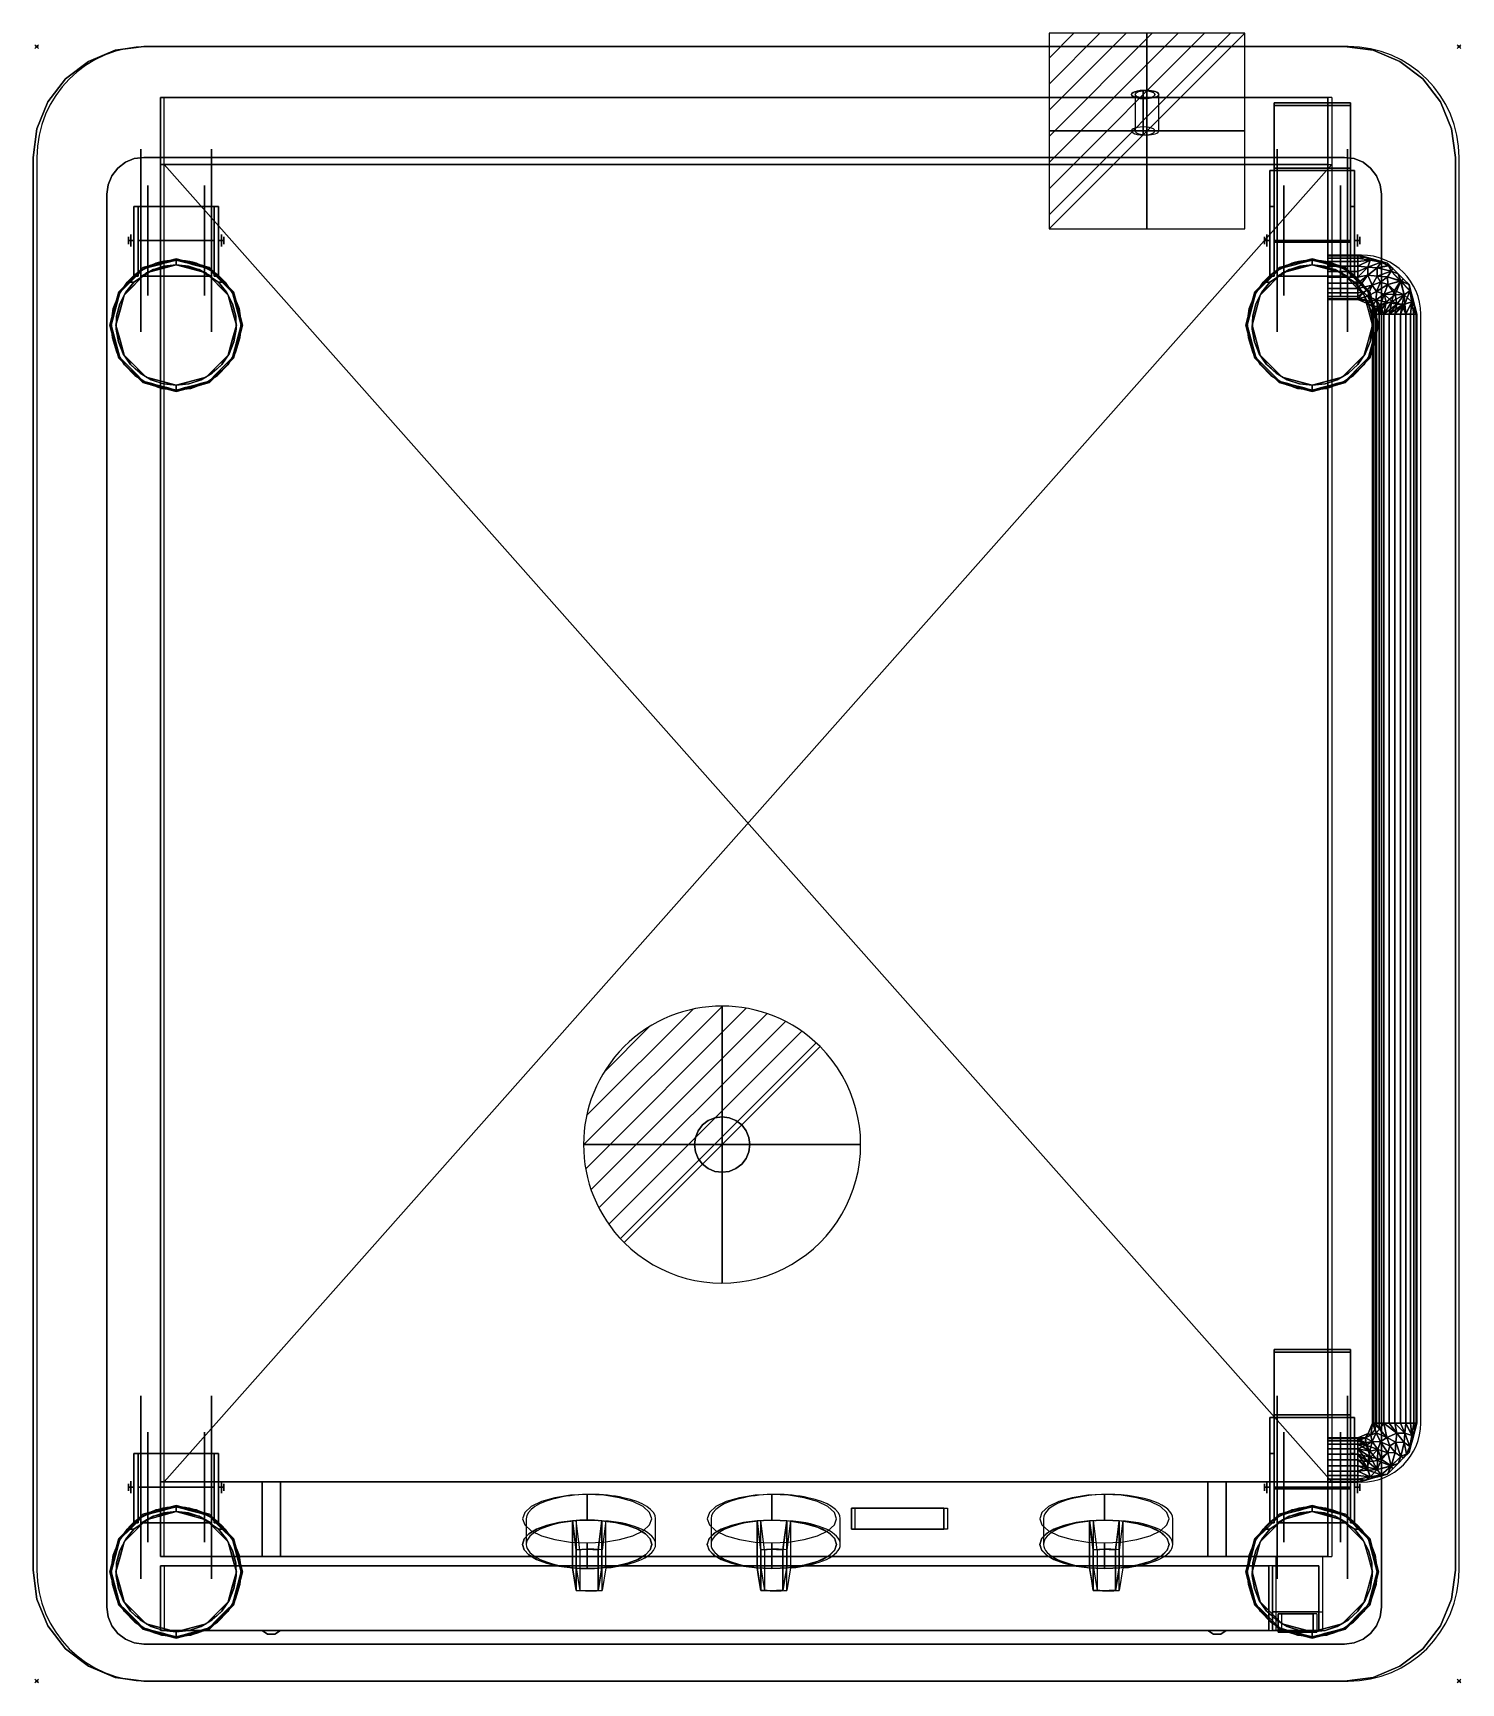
# Model space of a CAD drawing. Header units: millimetres. Extents: x -2 to 771, y -886 to 7.
import ezdxf

# ---------------------------------------------------------------- set-up
doc = ezdxf.new("R2010")
doc.units = ezdxf.units.MM
doc.header["$PDMODE"] = 35
for name, color, linetype in [('IQ_200_2D', 1, 'Continuous'), ('IQ_200_3D', 1, 'Continuous'), ('IQ_204_2D', 7, 'Continuous'), ('IQ_204_3D', 7, 'Continuous'), ('IQ_BLACK_3D', 250, 'Continuous'), ('IQ_BLUE_3D', 5, 'Continuous'), ('IQ_CON_DRAIN_INT', 7, 'Continuous'), ('IQ_CON_ELECTRICITY_INT', 7, 'Continuous'), ('IQ_INS_3D', 3, 'Continuous')]:
    doc.layers.add(name, color=color, linetype=linetype)

# ---------------------------------------------------------------- blocks, each defined once
blk = doc.blocks.new('*X2')
at = {"color": 0}
for p, q in [((286.774344, 2204.447934), (296.618251, 2214.291842)), ((286.774344, 2205.862148), (295.204037, 2214.291842)), ((286.774344, 2207.276361), (293.789824, 2214.291842)), ((286.774344, 2208.690575), (292.37561, 2214.291842)), ((286.774344, 2210.104788), (290.961397, 2214.291842)), ((286.774344, 2211.519002), (289.547183, 2214.291842)), ((286.774344, 2212.933216), (288.13297, 2214.291842))]:
    blk.add_line(p, q, dxfattribs=at)
blk = doc.blocks.new('ELECTRICITY')
for p, q in [((2.121, 2.121), (-2.121, 2.121)), ((-2.121, 2.121), (-2.121, -2.121)), ((-2.121, -2.121), (2.121, 2.121)), ((2.121, -2.121), (2.121, 2.121)), ((-2.121, -2.121), (2.121, -2.121))]:
    blk.add_line(p, q)
at = {"extrusion": (-1, 0, 0)}
for p, q in [((0, -2.121, 2.121), (0, 2.121, 2.121)), ((0, 2.121, -2.121), (0, -2.121, -2.121)), ((0, 2.121, 2.121), (0, 2.121, -2.121)), ((0, 2.121, -2.121), (0, -2.121, 2.121)), ((0, -2.121, -2.121), (0, -2.121, 2.121))]:
    blk.add_line(p, q, dxfattribs=at)
at = {"extrusion": (0, -1, 0)}
for p, q in [((2.121, 0, 2.121), (-2.121, 0, 2.121)), ((-2.121, 0, -2.121), (2.121, 0, -2.121)), ((-2.121, 0, 2.121), (-2.121, 0, -2.121)), ((-2.121, 0, -2.121), (2.121, 0, 2.121)), ((2.121, 0, -2.121), (2.121, 0, 2.121))]:
    blk.add_line(p, q, dxfattribs=at)
at = {"xscale": 0.4000000000000909, "yscale": 0.4000000000000909, "zscale": 0.4000000000000909}
blk.add_blockref('*X2', (-116.831, -883.595), dxfattribs=at)
at = {"extrusion": (-1, 0, 0), "xscale": 0.3999999999999773, "yscale": 0.3999999999999773, "zscale": 0.3999999999999773}
blk.add_blockref('*X2', (-116.831, -883.595), dxfattribs=at)
at = {"extrusion": (0, -1, 0), "xscale": 0.4000000000000909, "yscale": 0.4000000000000909, "zscale": 0.4000000000000909}
blk.add_blockref('*X2', (-116.831, -883.595), dxfattribs=at)
blk = doc.blocks.new('*X3')
at = {"color": 0}
for p, q in [((313.993, 2209.039), (321.505, 2216.552)), ((314.108, 2207.74), (322.804, 2216.436)), ((314.158, 2210.619), (319.926, 2216.386)), ((314.399, 2206.617), (323.928, 2216.145)), ((314.821, 2205.625), (324.919, 2215.723)), ((315.101, 2212.976), (317.568, 2215.443)), ((315.354, 2204.743), (325.801, 2215.191)), ((315.985, 2203.96), (326.584, 2214.559))]:
    blk.add_line(p, q, dxfattribs=at)
blk = doc.blocks.new('drain')
blk.add_line((-2.121, -2.121), (2.121, 2.121))
at = {"extrusion": (-1, 0, 0)}
blk.add_line((0, 2.121, -2.121), (0, -2.121, 2.121), dxfattribs=at)
at = {"extrusion": (0, -1, 0)}
blk.add_line((-2.121, 0, -2.121), (2.121, 0, 2.121), dxfattribs=at)
for start, end in [(45, 225), (225, 45)]:
    blk.add_arc((0, 0), 3, start, end)
at = {"extrusion": (-1, 0, 0)}
for start, end in [(45, 225), (225, 45)]:
    blk.add_arc((0, 0), 3, start, end, dxfattribs=at)
at = {"extrusion": (0, -1, 0)}
for start, end in [(45, 225), (225, 45)]:
    blk.add_arc((0, 0), 3, start, end, dxfattribs=at)
at = {"xscale": 0.4000000000000909, "yscale": 0.4000000000000909, "zscale": 0.4000000000000909}
blk.add_blockref('*X3', (-128.597, -883.621), dxfattribs=at)
at = {"extrusion": (-1, 0, 0), "xscale": 0.3999999999999773, "yscale": 0.3999999999999773, "zscale": 0.3999999999999773}
blk.add_blockref('*X3', (-128.597, -883.621), dxfattribs=at)
at = {"extrusion": (0, -1, 0), "xscale": 0.4000000000000909, "yscale": 0.4000000000000909, "zscale": 0.4000000000000909}
blk.add_blockref('*X3', (-128.597, -883.621), dxfattribs=at)

msp = doc.modelspace()

# ---------------------------------------------------------------- linework, layer by layer
at = {"layer": 'IQ_200_2D'}
for p, q in [((710, 0), (60, 0)), ((594.65, -27.5), (69, -27.5)), ((69, -817.5), (69, -27.5)), ((594.65, -27.5), (69, -27.5)), ((701, -27.5), (607.33, -27.5)), ((701, -27.5), (607.33, -27.5)), ((701, -27.5), (701, -817.5)), ((0, -60), (0, -825)), ((770, -825), (770, -60)), ((69, -63.9), (701, -63.9)), ((69, -777.1), (701, -777.1)), ((69, -817.5), (269.93, -817.5)), ((69, -817.5), (269.93, -817.5)), ((330.07, -817.5), (369.69, -817.5)), ((330.07, -817.5), (369.69, -817.5)), ((430.31, -817.5), (549.69, -817.5)), ((430.31, -817.5), (549.69, -817.5)), ((610.31, -817.5), (701, -817.5)), ((610.31, -817.5), (701, -817.5)), ((283.72, -822.5), (69, -822.5)), ((69, -822.5), (69, -857.5)), ((383.84, -822.5), (316.28, -822.5)), ((563.84, -822.5), (416.16, -822.5)), ((669, -822.5), (596.16, -822.5)), ((669, -857.5), (669, -822.5)), ((69, -857.5), (669, -857.5)), ((60, -885), (710, -885))]:
    msp.add_line(p, q, dxfattribs=at)
for centre, start, end in [((710, -60), 0, 90), ((60, -60), 90, 180), ((60, -825), 180, 270), ((710, -825), 270, 0)]:
    msp.add_arc(centre, 60, start, end, dxfattribs=at)
at = {"layer": 'IQ_200_3D'}
for points, invisible_edges in [([(57.96, 0, 157), (-2.04, -60, 157), (0, -44.47, 157), (42.43, -2.04, 157)], 5), ([(767.96, -60, 157), (-2.04, -825, 157), (-2.04, -60, 157), (57.96, 0, 157)], 13), ([(57.96, 0, 190), (42.43, -2.04, 190), (0, -44.47, 190), (-2.04, -60, 190)], 10), ([(-2.04, -60, 190), (-2.04, -825, 190), (767.96, -60, 190), (57.96, 0, 190)], 14), ([(0, -44.47, 157), (5.99, -30, 157), (15.53, -17.57, 157), (42.43, -2.04, 157)], 12), ([(15.53, -17.57, 190), (5.99, -30, 190), (0, -44.47, 190), (42.43, -2.04, 190)], 12), ([(15.53, -17.57, 157), (27.96, -8.04, 157), (42.43, -2.04, 157)], 12), ([(15.53, -17.57, 190), (42.43, -2.04, 190), (27.96, -8.04, 190)], 1), ([(15.53, -17.57, 190), (27.96, -8.04, 190), (27.96, -8.04, 157), (15.53, -17.57, 157)], 10), ([(42.43, -2.04, 157), (27.96, -8.04, 157), (27.96, -8.04, 190), (42.43, -2.04, 190)], 10), ([(57.96, 0, 157), (42.43, -2.04, 157), (42.43, -2.04, 190), (57.96, 0, 190)], 2), ([(767.96, -60, 157), (57.96, 0, 157), (707.96, 0, 157)], 13), ([(767.96, -60, 190), (750.38, -17.57, 190), (707.96, 0, 190), (57.96, 0, 190)], 11), ([(707.96, 0, 190), (723.48, -2.04, 190), (723.48, -2.04, 157), (707.96, 0, 157)], 2), ([(767.96, -60, 157), (707.96, 0, 157), (723.48, -2.04, 157), (765.91, -44.47, 157)], 5), ([(723.48, -2.04, 190), (707.96, 0, 190), (750.38, -17.57, 190), (737.96, -8.04, 190)], 2), ([(737.96, -8.04, 157), (723.48, -2.04, 157), (723.48, -2.04, 190), (737.96, -8.04, 190)], 10), ([(750.38, -17.57, 157), (723.48, -2.04, 157), (737.96, -8.04, 157)], 1), ([(750.38, -17.57, 157), (759.92, -30, 157), (765.91, -44.47, 157), (723.48, -2.04, 157)], 12), ([(750.38, -17.57, 157), (737.96, -8.04, 157), (737.96, -8.04, 190), (750.38, -17.57, 190)], 10), ([(15.53, -17.57, 157), (5.99, -30, 157), (5.99, -30, 190), (15.53, -17.57, 190)], 10), ([(750.38, -17.57, 190), (759.92, -30, 190), (759.92, -30, 157), (750.38, -17.57, 157)], 10), ([(750.38, -17.57, 190), (767.96, -60, 190), (765.91, -44.47, 190), (759.92, -30, 190)], 1), ([(5.99, -30, 157), (0, -44.47, 157), (0, -44.47, 190), (5.99, -30, 190)], 10), ([(765.91, -44.47, 157), (759.92, -30, 157), (759.92, -30, 190), (765.91, -44.47, 190)], 10), ([(-2.04, -60, 190), (0, -44.47, 190), (0, -44.47, 157), (-2.04, -60, 157)], 2), ([(767.96, -60, 157), (765.91, -44.47, 157), (765.91, -44.47, 190), (767.96, -60, 190)], 2), ([(-2.04, -825, 157), (767.96, -60, 157), (767.96, -825, 157), (707.96, -885, 157)], 13), ([(767.96, -825, 190), (767.96, -60, 190), (-2.04, -825, 190), (707.96, -885, 190)], 14), ([(37.96, -80, 150), (43.81, -65.86, 150), (57.96, -60, 150), (727.96, -80, 150)], 15), ([(57.96, -60, 150), (43.81, -65.86, 150), (47.96, -62.68, 150), (52.78, -60.68, 150)], 1), ([(52.78, -60.68, 150), (47.96, -62.68, 150), (47.96, -62.68, 157), (52.78, -60.68, 157)], 10), ([(57.96, -60, 150), (52.78, -60.68, 150), (52.78, -60.68, 157), (57.96, -60, 157)], 2), ([(727.96, -80, 150), (57.96, -60, 150), (707.96, -60, 150)], 13), ([(707.96, -60, 157), (713.13, -60.68, 157), (713.13, -60.68, 150), (707.96, -60, 150)], 2), ([(707.96, -60, 150), (713.13, -60.68, 150), (717.96, -62.68, 150)], 12), ([(717.96, -62.68, 150), (722.1, -65.86, 150), (727.96, -80, 150), (707.96, -60, 150)], 14), ([(717.96, -62.68, 150), (713.13, -60.68, 150), (713.13, -60.68, 157), (717.96, -62.68, 157)], 10), ([(37.96, -80, 150), (38.64, -74.82, 150), (40.64, -70, 150), (43.81, -65.86, 150)], 8), ([(40.64, -70, 150), (38.64, -74.82, 150), (38.64, -74.82, 157), (40.64, -70, 157)], 10), ([(43.81, -65.86, 150), (40.64, -70, 150), (40.64, -70, 157), (43.81, -65.86, 157)], 10), ([(43.81, -65.86, 157), (47.96, -62.68, 157), (47.96, -62.68, 150), (43.81, -65.86, 150)], 10), ([(722.1, -65.86, 150), (717.96, -62.68, 150), (717.96, -62.68, 157), (722.1, -65.86, 157)], 10), ([(722.1, -65.86, 157), (725.28, -70, 157), (725.28, -70, 150), (722.1, -65.86, 150)], 10), ([(725.28, -70, 150), (727.27, -74.82, 150), (727.96, -80, 150), (722.1, -65.86, 150)], 4), ([(727.27, -74.82, 150), (725.28, -70, 150), (725.28, -70, 157), (727.27, -74.82, 157)], 10), ([(37.96, -80, 157), (38.64, -74.82, 157), (38.64, -74.82, 150), (37.96, -80, 150)], 2), ([(727.96, -845, 150), (37.96, -845, 150), (37.96, -80, 150), (727.96, -80, 150)], 5), ([(727.96, -80, 150), (727.27, -74.82, 150), (727.27, -74.82, 157), (727.96, -80, 157)], 2), ([(441.04, -791.41, 1534.57), (491.04, -791.41, 1534.57), (633.96, -777.1, 1570), (131.96, -777.1, 1570)], 10), ([(441.04, -791.41, 1534.57), (131.96, -777.1, 1570), (441.04, -802.65, 1506.76)], 3), ([(131.96, -817.5, 1470), (441.04, -802.65, 1506.76), (131.96, -777.1, 1570)], 3), ([(633.96, -777.1, 1570), (491.04, -791.41, 1534.57), (491.04, -802.65, 1506.76)], 13), ([(491.04, -802.65, 1506.76), (633.96, -817.5, 1470), (633.96, -777.1, 1570)], 13), ([(633.96, -817.5, 1470), (491.04, -802.65, 1506.76), (441.04, -802.65, 1506.76), (131.96, -817.5, 1470)], 5), ([(-2.04, -825, 157), (0, -840.53, 157), (0, -840.53, 190), (-2.04, -825, 190)], 2), ([(57.96, -885, 157), (0, -840.53, 157), (-2.04, -825, 157), (707.96, -885, 157)], 5), ([(-2.04, -825, 190), (0, -840.53, 190), (57.96, -885, 190), (707.96, -885, 190)], 10), ([(723.48, -882.96, 157), (707.96, -885, 157), (767.96, -825, 157), (750.38, -867.43, 157)], 14), ([(765.91, -840.53, 190), (767.96, -825, 190), (707.96, -885, 190), (723.48, -882.96, 190)], 10), ([(750.38, -867.43, 157), (767.96, -825, 157), (765.91, -840.53, 157), (759.92, -855, 157)], 1), ([(767.96, -825, 190), (765.91, -840.53, 190), (765.91, -840.53, 157), (767.96, -825, 157)], 2), ([(0, -840.53, 157), (5.99, -855, 157), (5.99, -855, 190), (0, -840.53, 190)], 10), ([(15.53, -867.43, 157), (5.99, -855, 157), (0, -840.53, 157), (57.96, -885, 157)], 12), ([(15.53, -867.43, 190), (57.96, -885, 190), (0, -840.53, 190), (5.99, -855, 190)], 3), ([(37.96, -845, 150), (38.64, -850.18, 150), (38.64, -850.18, 157), (37.96, -845, 157)], 2), ([(40.64, -855, 150), (38.64, -850.18, 150), (37.96, -845, 150), (57.96, -865, 150)], 12), ([(707.96, -865, 150), (57.96, -865, 150), (37.96, -845, 150), (727.96, -845, 150)], 14), ([(722.1, -859.14, 150), (707.96, -865, 150), (727.96, -845, 150)], 15), ([(725.28, -855, 150), (722.1, -859.14, 150), (727.96, -845, 150), (727.27, -850.18, 150)], 2), ([(723.48, -882.96, 190), (737.96, -876.96, 190), (750.38, -867.43, 190), (765.91, -840.53, 190)], 12), ([(727.96, -845, 157), (727.27, -850.18, 157), (727.27, -850.18, 150), (727.96, -845, 150)], 2), ([(765.91, -840.53, 190), (750.38, -867.43, 190), (759.92, -855, 190)], 1), ([(759.92, -855, 157), (765.91, -840.53, 157), (765.91, -840.53, 190), (759.92, -855, 190)], 10), ([(15.53, -867.43, 190), (5.99, -855, 190), (5.99, -855, 157), (15.53, -867.43, 157)], 10), ([(38.64, -850.18, 150), (40.64, -855, 150), (40.64, -855, 157), (38.64, -850.18, 157)], 10), ([(43.81, -859.14, 157), (40.64, -855, 157), (40.64, -855, 150), (43.81, -859.14, 150)], 10), ([(57.96, -865, 150), (43.81, -859.14, 150), (40.64, -855, 150)], 13), ([(124.96, -859.5, 258.47), (121.96, -857.5, 258.47), (126.96, -859.5, 258.47)], 2), ([(131.96, -857.5, 258.47), (128.96, -859.5, 258.47), (126.96, -859.5, 258.47), (121.96, -857.5, 258.47)], 4), ([(121.96, -857.5, 1420.19), (124.96, -859.5, 1420.19), (126.96, -859.5, 1420.19), (131.96, -857.5, 1420.19)], 4), ([(128.96, -859.5, 1420.19), (131.96, -857.5, 1420.19), (126.96, -859.5, 1420.19)], 2), ([(636.96, -859.5, 258.47), (633.96, -857.5, 258.47), (638.96, -859.5, 258.47)], 2), ([(643.96, -857.5, 258.47), (640.96, -859.5, 258.47), (638.96, -859.5, 258.47), (633.96, -857.5, 258.47)], 4), ([(633.96, -857.5, 1420.19), (636.96, -859.5, 1420.19), (638.96, -859.5, 1420.19), (643.96, -857.5, 1420.19)], 4), ([(640.96, -859.5, 1420.19), (643.96, -857.5, 1420.19), (638.96, -859.5, 1420.19)], 2), ([(722.1, -859.14, 150), (725.28, -855, 150), (725.28, -855, 157), (722.1, -859.14, 157)], 10), ([(725.28, -855, 150), (727.27, -850.18, 150), (727.27, -850.18, 157), (725.28, -855, 157)], 10), ([(750.38, -867.43, 157), (759.92, -855, 157), (759.92, -855, 190), (750.38, -867.43, 190)], 10), ([(43.81, -859.14, 150), (47.96, -862.32, 150), (47.96, -862.32, 157), (43.81, -859.14, 157)], 10), ([(57.96, -865, 150), (52.78, -864.32, 150), (47.96, -862.32, 150), (43.81, -859.14, 150)], 8), ([(47.96, -862.32, 150), (52.78, -864.32, 150), (52.78, -864.32, 157), (47.96, -862.32, 157)], 10), ([(57.96, -865, 157), (52.78, -864.32, 157), (52.78, -864.32, 150), (57.96, -865, 150)], 2), ([(717.96, -862.32, 150), (713.13, -864.32, 150), (707.96, -865, 150), (722.1, -859.14, 150)], 4), ([(707.96, -865, 150), (713.13, -864.32, 150), (713.13, -864.32, 157), (707.96, -865, 157)], 2), ([(713.13, -864.32, 150), (717.96, -862.32, 150), (717.96, -862.32, 157), (713.13, -864.32, 157)], 10), ([(722.1, -859.14, 157), (717.96, -862.32, 157), (717.96, -862.32, 150), (722.1, -859.14, 150)], 10), ([(15.53, -867.43, 157), (27.96, -876.96, 157), (27.96, -876.96, 190), (15.53, -867.43, 190)], 10), ([(27.96, -876.96, 157), (15.53, -867.43, 157), (57.96, -885, 157), (42.43, -882.96, 157)], 2), ([(27.96, -876.96, 190), (42.43, -882.96, 190), (57.96, -885, 190), (15.53, -867.43, 190)], 4), ([(723.48, -882.96, 157), (750.38, -867.43, 157), (737.96, -876.96, 157)], 1), ([(750.38, -867.43, 190), (737.96, -876.96, 190), (737.96, -876.96, 157), (750.38, -867.43, 157)], 10), ([(27.96, -876.96, 157), (42.43, -882.96, 157), (42.43, -882.96, 190), (27.96, -876.96, 190)], 10), ([(57.96, -885, 190), (42.43, -882.96, 190), (42.43, -882.96, 157), (57.96, -885, 157)], 2), ([(707.96, -885, 157), (723.48, -882.96, 157), (723.48, -882.96, 190), (707.96, -885, 190)], 2), ([(723.48, -882.96, 157), (737.96, -876.96, 157), (737.96, -876.96, 190), (723.48, -882.96, 190)], 10)]:
    msp.add_3dface(points, dxfattribs=dict(at, invisible_edges=invisible_edges))
for points in [[(707.96, 0, 190), (707.96, 0, 157), (57.96, 0, 157), (57.96, 0, 190)], [(66.96, -27.5, 1470), (66.96, -27.5, 190), (698.96, -27.5, 190), (698.96, -27.5, 1470)], [(698.96, -63.9, 1570), (698.96, -27.5, 1470), (66.96, -27.5, 1470), (66.96, -63.9, 1570)], [(66.96, -817.5, 1470), (66.96, -777.1, 1570), (66.96, -63.9, 1570), (66.96, -27.5, 1470)], [(66.96, -27.5, 1470), (66.96, -27.5, 190), (66.96, -817.5, 190), (66.96, -817.5, 1470)], [(698.96, -63.9, 1570), (698.96, -777.1, 1570), (698.96, -817.5, 1470), (698.96, -27.5, 1470)], [(698.96, -817.5, 1470), (698.96, -817.5, 190), (698.96, -27.5, 190), (698.96, -27.5, 1470)], [(-2.04, -60, 190), (-2.04, -60, 157), (-2.04, -825, 157), (-2.04, -825, 190)], [(707.96, -60, 157), (707.96, -60, 150), (57.96, -60, 150), (57.96, -60, 157)], [(767.96, -825, 190), (767.96, -825, 157), (767.96, -60, 157), (767.96, -60, 190)], [(698.96, -777.1, 1570), (698.96, -63.9, 1570), (66.96, -63.9, 1570), (66.96, -777.1, 1570)], [(37.96, -80, 157), (37.96, -80, 150), (37.96, -845, 150), (37.96, -845, 157)], [(727.96, -845, 157), (727.96, -845, 150), (727.96, -80, 150), (727.96, -80, 157)], [(121.96, -817.5, 1470), (121.96, -777.1, 1570), (66.96, -777.1, 1570), (66.96, -817.5, 1470)], [(643.96, -817.5, 1470), (698.96, -817.5, 1470), (698.96, -777.1, 1570), (643.96, -777.1, 1570)], [(66.96, -817.5, 1470), (66.96, -817.5, 190), (698.96, -817.5, 190), (698.96, -817.5, 1470)], [(66.96, -822.5, 1470), (66.96, -822.5, 195), (66.96, -857.5, 195), (66.96, -857.5, 1470)], [(666.96, -822.5, 1470), (666.96, -822.5, 195), (66.96, -822.5, 195), (66.96, -822.5, 1470)], [(666.96, -857.5, 195), (66.96, -857.5, 195), (66.96, -822.5, 195), (666.96, -822.5, 195)], [(666.96, -857.5, 1470), (666.96, -822.5, 1470), (66.96, -822.5, 1470), (66.96, -857.5, 1470)], [(666.96, -857.5, 1470), (666.96, -857.5, 195), (666.96, -822.5, 195), (666.96, -822.5, 1470)], [(666.96, -857.5, 1470), (666.96, -857.5, 195), (66.96, -857.5, 195), (66.96, -857.5, 1470)], [(121.96, -857.5, 1420.19), (121.96, -857.5, 258.47), (124.96, -859.5, 258.47), (124.96, -859.5, 1420.19)], [(128.96, -859.5, 1420.19), (128.96, -859.5, 258.47), (131.96, -857.5, 258.47), (131.96, -857.5, 1420.19)], [(633.96, -857.5, 1420.19), (633.96, -857.5, 258.47), (636.96, -859.5, 258.47), (636.96, -859.5, 1420.19)], [(640.96, -859.5, 1420.19), (640.96, -859.5, 258.47), (643.96, -857.5, 258.47), (643.96, -857.5, 1420.19)], [(57.96, -865, 157), (57.96, -865, 150), (707.96, -865, 150), (707.96, -865, 157)], [(124.96, -859.5, 1420.19), (124.96, -859.5, 258.47), (126.96, -859.5, 258.47), (126.96, -859.5, 1420.19)], [(126.96, -859.5, 1420.19), (126.96, -859.5, 258.47), (128.96, -859.5, 258.47), (128.96, -859.5, 1420.19)], [(636.96, -859.5, 1420.19), (636.96, -859.5, 258.47), (638.96, -859.5, 258.47), (638.96, -859.5, 1420.19)], [(638.96, -859.5, 1420.19), (638.96, -859.5, 258.47), (640.96, -859.5, 258.47), (640.96, -859.5, 1420.19)], [(57.96, -885, 190), (57.96, -885, 157), (707.96, -885, 157), (707.96, -885, 190)]]:
    msp.add_3dface(points, dxfattribs=at)
at = {"layer": 'IQ_204_2D'}
for p, q in [((594.65, -25.96), (594.65, -45.7)), ((607.35, -45.7), (607.35, -25.96)), ((701, -63.9), (69, -777.1)), ((69, -63.9), (701, -777.1)), ((717.2, -112.92), (701, -112.92)), ((701, -136.92), (717.2, -136.92)), ((725.2, -144.92), (725.2, -745.24)), ((749.2, -745.24), (749.2, -144.92)), ((701, -753.24), (717.2, -753.24)), ((717.2, -777.24), (701, -777.24)), ((443.08, -802.65), (443.08, -791.41)), ((443.08, -791.41), (493.08, -791.41)), ((493.08, -791.41), (493.08, -802.65)), ((265, -797.03), (265, -810.94)), ((294, -813.83), (292, -798.17)), ((292, -798.17), (292, -823.7)), ((308, -798.17), (306, -813.83)), ((308, -823.7), (308, -798.17)), ((335, -810.94), (335, -797.03)), ((365, -797.03), (365, -810.94)), ((394, -813.83), (392, -798.17)), ((392, -823.7), (392, -798.22)), ((408, -798.17), (406, -813.83)), ((408, -798.22), (408, -823.7)), ((435, -810.94), (435, -797.03)), ((493.08, -802.65), (443.08, -802.65)), ((545, -797.03), (545, -810.94)), ((574, -813.83), (572, -798.17)), ((572, -823.7), (572, -798.22)), ((588, -798.17), (586, -813.83)), ((588, -798.22), (588, -823.7)), ((615, -810.94), (615, -797.03)), ((294, -813.83), (294, -835.86)), ((306, -835.86), (306, -813.83)), ((394, -813.83), (394, -835.86)), ((406, -835.86), (406, -813.83)), ((574, -813.83), (574, -835.86)), ((586, -835.86), (586, -813.83)), ((671, -857.5), (671, -817.5)), ((696, -817.5), (696, -857.5)), ((292, -823.7), (294, -835.86)), ((308, -823.7), (306, -835.86)), ((392, -823.7), (394, -835.86)), ((408, -823.7), (406, -835.86)), ((572, -823.7), (574, -835.86)), ((588, -823.7), (586, -835.86)), ((671, -847.5), (696, -847.5)), ((674, -858.5), (674, -848.5)), ((693, -848.5), (674, -848.5)), ((693, -848.5), (693, -858.5)), ((671, -857.5), (674, -857.5)), ((693, -857.5), (696, -857.5)), ((674, -858.5), (693, -858.5))]:
    msp.add_line(p, q, dxfattribs=at)
for centre, radius, start, end in [((717.2, -144.92), 32, 0, 90), ((717.2, -144.92), 8, 0, 90), ((717.2, -745.24), 32, 270, 0), ((717.2, -745.24), 8, 270, 0)]:
    msp.add_arc(centre, radius, start, end, dxfattribs=at)
msp.add_ellipse((601, -25.96), major_axis=(6.35, 0), ratio=0.34202, dxfattribs=at)
for centre, major_axis, ratio, start_param, end_param in [((601, -25.96), (6.35, 0), 0.34202, 6.283185, 7.853982), ((601, -45.7), (6.35, 0), 0.34202, 3.141593, 6.283185), ((300, -797.03), (35, 0), 0.374607, 0, 3.141593), ((400, -797.03), (35, 0), 0.374607, 0, 3.141593), ((580, -797.03), (-35, 0), 0.374607, 3.141593, 6.283185), ((300, -810.94), (35, 0), 0.374607, 1.801406, 4.481779), ((300, -810.94), (35, 0), 0.374607, 4.942999, 7.623372), ((400, -810.94), (35, 0), 0.374607, 1.802, 4.481186), ((400, -810.94), (35, 0), 0.374607, 4.943592, 7.622778), ((580, -810.94), (35, 0), 0.374607, 1.802, 4.481186), ((580, -810.94), (35, 0), 0.374607, 4.943592, 7.622778), ((300, -824.85), (30, 0), 0.374607, 1.369438, 1.772154), ((400, -824.85), (30, 0), 0.374607, 1.369438, 1.772154), ((580, -824.85), (30, 0), 0.374607, 1.369438, 1.772154), ((300, -824.85), (30, 0), 0.374607, 4.511031, 4.913747), ((400, -824.85), (30, 0), 0.374607, 4.511031, 4.913747), ((580, -824.85), (30, 0), 0.374607, 4.511031, 4.913747)]:
    msp.add_ellipse(centre, major_axis=major_axis, ratio=ratio, start_param=start_param, end_param=end_param, dxfattribs=at)
at = {"layer": 'IQ_204_3D'}
for points, invisible_edges in [([(593.46, -24.88, 1524.2), (592.61, -25.96, 1527.18), (594.47, -24.43, 1522.96)], 3), ([(594.47, -27.5, 1531.4), (594.47, -24.43, 1522.96), (592.61, -25.96, 1527.18)], 15), ([(592.61, -25.96, 1527.18), (593.46, -24.88, 1524.2), (592.82, -25.4, 1525.64)], 1), ([(592.61, -25.96, 1527.18), (592.82, -25.4, 1525.64), (592.82, -45.14, 1518.46)], 14), ([(592.82, -45.14, 1518.46), (592.61, -45.7, 1520), (592.61, -25.96, 1527.18)], 14), ([(592.61, -45.7, 1520), (592.82, -26.53, 1528.73), (592.61, -25.96, 1527.18)], 13), ([(592.61, -25.96, 1527.18), (592.82, -26.53, 1528.73), (594.47, -27.5, 1531.4)], 14), ([(592.82, -46.26, 1521.54), (592.82, -26.53, 1528.73), (592.61, -45.7, 1520)], 3), ([(592.82, -25.4, 1525.64), (593.46, -24.88, 1524.2), (593.46, -44.61, 1517.02)], 14), ([(592.82, -25.4, 1525.64), (593.46, -44.61, 1517.02), (592.82, -45.14, 1518.46)], 13), ([(592.82, -46.26, 1521.54), (593.46, -46.78, 1522.98), (593.46, -27.05, 1530.17), (592.82, -26.53, 1528.73)], 10), ([(592.82, -26.53, 1528.73), (593.46, -27.05, 1530.17), (594.47, -27.5, 1531.4)], 12), ([(594.47, -44.16, 1515.78), (593.46, -44.61, 1517.02), (593.46, -24.88, 1524.2), (594.47, -24.43, 1522.96)], 10), ([(594.47, -24.43, 1522.96), (595.78, -24.08, 1522.01), (595.78, -43.82, 1514.83)], 14), ([(603.45, -27.5, 1531.4), (595.78, -24.08, 1522.01), (594.47, -27.5, 1531.4)], 15), ([(594.47, -27.5, 1531.4), (595.78, -24.08, 1522.01), (594.47, -24.43, 1522.96)], 13), ([(595.78, -43.82, 1514.83), (594.47, -44.16, 1515.78), (594.47, -24.43, 1522.96)], 14), ([(595.78, -24.08, 1522.01), (598.96, -23.79, 1521.22), (597.31, -23.87, 1521.42)], 1), ([(603.45, -24.43, 1522.96), (598.96, -23.79, 1521.22), (595.78, -24.08, 1522.01)], 15), ([(597.31, -43.6, 1514.24), (595.78, -24.08, 1522.01), (597.31, -23.87, 1521.42)], 13), ([(595.78, -43.82, 1514.83), (595.78, -24.08, 1522.01), (597.31, -43.6, 1514.24)], 3), ([(603.45, -27.5, 1531.4), (603.45, -24.43, 1522.96), (595.78, -24.08, 1522.01)], 15), ([(597.31, -23.87, 1521.42), (598.96, -23.79, 1521.22), (598.96, -43.53, 1514.03)], 12), ([(597.31, -43.6, 1514.24), (597.31, -23.87, 1521.42), (598.96, -43.53, 1514.03)], 3), ([(598.96, -23.79, 1521.22), (600.6, -23.87, 1521.42), (600.6, -43.6, 1514.24)], 14), ([(598.96, -43.53, 1514.03), (598.96, -23.79, 1521.22), (600.6, -43.6, 1514.24)], 2), ([(598.96, -23.79, 1521.22), (602.13, -24.08, 1522.01), (600.6, -23.87, 1521.42)], 1), ([(602.13, -24.08, 1522.01), (598.96, -23.79, 1521.22), (603.45, -24.43, 1522.96)], 3), ([(600.6, -23.87, 1521.42), (602.13, -43.82, 1514.83), (600.6, -43.6, 1514.24)], 13), ([(602.13, -24.08, 1522.01), (602.13, -43.82, 1514.83), (600.6, -23.87, 1521.42)], 3), ([(602.13, -24.08, 1522.01), (603.45, -44.16, 1515.78), (602.13, -43.82, 1514.83)], 13), ([(602.13, -24.08, 1522.01), (603.45, -24.43, 1522.96), (603.45, -44.16, 1515.78)], 14), ([(604.45, -44.61, 1517.02), (603.45, -44.16, 1515.78), (603.45, -24.43, 1522.96), (604.45, -24.88, 1524.2)], 10), ([(603.45, -24.43, 1522.96), (603.45, -27.5, 1531.4), (605.31, -25.96, 1527.18)], 15), ([(605.31, -25.96, 1527.18), (604.45, -24.88, 1524.2), (603.45, -24.43, 1522.96)], 13), ([(604.45, -27.05, 1530.17), (605.31, -25.96, 1527.18), (603.45, -27.5, 1531.4)], 3), ([(604.45, -44.61, 1517.02), (604.45, -24.88, 1524.2), (605.09, -45.14, 1518.46)], 3), ([(604.45, -24.88, 1524.2), (605.09, -25.4, 1525.64), (605.09, -45.14, 1518.46)], 14), ([(605.31, -25.96, 1527.18), (605.09, -25.4, 1525.64), (604.45, -24.88, 1524.2)], 12), ([(604.45, -27.05, 1530.17), (605.09, -26.53, 1528.73), (605.31, -25.96, 1527.18)], 12), ([(604.45, -46.78, 1522.98), (605.09, -46.26, 1521.54), (605.09, -26.53, 1528.73), (604.45, -27.05, 1530.17)], 10), ([(605.09, -45.14, 1518.46), (605.09, -25.4, 1525.64), (605.31, -45.7, 1520)], 3), ([(605.31, -45.7, 1520), (605.09, -25.4, 1525.64), (605.31, -25.96, 1527.18)], 13), ([(605.31, -25.96, 1527.18), (605.09, -26.53, 1528.73), (605.09, -46.26, 1521.54)], 14), ([(605.09, -46.26, 1521.54), (605.31, -45.7, 1520), (605.31, -25.96, 1527.18)], 14), ([(593.46, -46.78, 1522.98), (594.47, -47.23, 1524.22), (594.47, -27.5, 1531.4), (593.46, -27.05, 1530.17)], 10), ([(594.47, -47.23, 1524.22), (595.78, -47.58, 1525.17), (595.78, -27.85, 1532.35), (594.47, -27.5, 1531.4)], 10), ([(597.31, -28.06, 1532.95), (598.96, -28.14, 1533.15), (594.47, -27.5, 1531.4)], 14), ([(597.31, -28.06, 1532.95), (594.47, -27.5, 1531.4), (595.78, -27.85, 1532.35)], 1), ([(603.45, -27.5, 1531.4), (594.47, -27.5, 1531.4), (598.96, -28.14, 1533.15)], 15), ([(595.78, -47.58, 1525.17), (597.31, -47.8, 1525.76), (597.31, -28.06, 1532.95), (595.78, -27.85, 1532.35)], 10), ([(598.96, -28.14, 1533.15), (597.31, -28.06, 1532.95), (597.31, -47.8, 1525.76), (598.96, -47.87, 1525.97)], 2), ([(603.45, -27.5, 1531.4), (598.96, -28.14, 1533.15), (600.6, -28.06, 1532.95)], 13), ([(598.96, -47.87, 1525.97), (600.6, -47.8, 1525.76), (600.6, -28.06, 1532.95), (598.96, -28.14, 1533.15)], 2), ([(600.6, -28.06, 1532.95), (602.13, -27.85, 1532.35), (603.45, -27.5, 1531.4)], 12), ([(600.6, -47.8, 1525.76), (602.13, -47.58, 1525.17), (602.13, -27.85, 1532.35), (600.6, -28.06, 1532.95)], 10), ([(602.13, -47.58, 1525.17), (603.45, -47.23, 1524.22), (603.45, -27.5, 1531.4), (602.13, -27.85, 1532.35)], 10), ([(603.45, -47.23, 1524.22), (604.45, -46.78, 1522.98), (604.45, -27.05, 1530.17), (603.45, -27.5, 1531.4)], 10), ([(669.84, -31.87, 120.27), (669.84, -30.48, 116.84), (669.84, -65.81, 102.56), (669.84, -67.19, 105.99)], 4), ([(711.1, -65.81, 102.56), (711.1, -30.48, 116.84), (711.1, -31.87, 120.27), (711.1, -67.19, 105.99)], 8), ([(56.41, -55.47, 62.1), (56.41, -75.18, 41.11), (56.41, -75.18, 60.49), (56.41, -65.28, 82.47)], 5), ([(56.41, -75.18, 41.11), (56.41, -55.47, 62.1), (56.41, -55.47, 39.5), (56.41, -65.28, 19.13)], 9), ([(94.51, -55.47, 50.8), (94.51, -55.47, 39.5), (56.41, -55.47, 39.5), (56.41, -55.47, 50.8)], 10), ([(94.51, -60.38, 29.31), (56.41, -60.38, 29.31), (56.41, -55.47, 39.5), (94.51, -55.47, 39.5)], 5), ([(94.51, -55.47, 62.1), (94.51, -55.47, 50.8), (56.41, -55.47, 50.8), (56.41, -55.47, 62.1)], 10), ([(94.51, -55.47, 62.1), (56.41, -55.47, 62.1), (56.41, -60.38, 72.29), (94.51, -60.38, 72.29)], 5), ([(94.51, -65.28, 19.13), (56.41, -65.28, 19.13), (56.41, -60.38, 29.31), (94.51, -60.38, 29.31)], 5), ([(56.41, -65.28, 82.47), (94.51, -65.28, 82.47), (94.51, -60.38, 72.29), (56.41, -60.38, 72.29)], 5), ([(94.51, -75.18, 60.49), (94.51, -75.18, 41.11), (94.51, -55.47, 62.1), (94.51, -65.28, 82.47)], 10), ([(94.51, -55.47, 39.5), (94.51, -55.47, 62.1), (94.51, -75.18, 41.11), (94.51, -65.28, 19.13)], 6), ([(671.41, -55.47, 62.1), (671.41, -75.18, 41.11), (671.41, -75.18, 60.49), (671.41, -65.28, 82.47)], 5), ([(671.41, -75.18, 41.11), (671.41, -55.47, 62.1), (671.41, -55.47, 39.5), (671.41, -65.28, 19.13)], 9), ([(709.51, -55.47, 50.8), (709.51, -55.47, 39.5), (671.41, -55.47, 39.5), (671.41, -55.47, 50.8)], 10), ([(709.51, -60.38, 29.31), (671.41, -60.38, 29.31), (671.41, -55.47, 39.5), (709.51, -55.47, 39.5)], 5), ([(709.51, -55.47, 62.1), (709.51, -55.47, 50.8), (671.41, -55.47, 50.8), (671.41, -55.47, 62.1)], 10), ([(709.51, -55.47, 62.1), (671.41, -55.47, 62.1), (671.41, -60.38, 72.29), (709.51, -60.38, 72.29)], 5), ([(709.51, -65.28, 19.13), (671.41, -65.28, 19.13), (671.41, -60.38, 29.31), (709.51, -60.38, 29.31)], 5), ([(671.41, -65.28, 82.47), (709.51, -65.28, 82.47), (709.51, -60.38, 72.29), (671.41, -60.38, 72.29)], 5), ([(709.51, -75.18, 60.49), (709.51, -75.18, 41.11), (709.51, -55.47, 62.1), (709.51, -65.28, 82.47)], 10), ([(709.51, -55.47, 39.5), (709.51, -55.47, 62.1), (709.51, -75.18, 41.11), (709.51, -65.28, 19.13)], 6), ([(56.41, -86.57, 76.17), (56.41, -82.96, 96.57), (56.41, -65.28, 82.47), (56.41, -75.18, 60.49)], 5), ([(56.41, -86.57, 25.43), (56.41, -75.18, 41.11), (56.41, -65.28, 19.13), (56.41, -82.96, 5.03)], 10), ([(94.51, -74.12, 12.08), (56.41, -74.12, 12.08), (56.41, -65.28, 19.13), (94.51, -65.28, 19.13)], 5), ([(56.41, -65.28, 82.47), (56.41, -74.12, 89.52), (94.51, -74.12, 89.52), (94.51, -65.28, 82.47)], 10), ([(94.51, -65.28, 82.47), (94.51, -82.96, 96.57), (94.51, -86.57, 76.17), (94.51, -75.18, 60.49)], 10), ([(94.51, -65.28, 19.13), (94.51, -75.18, 41.11), (94.51, -86.57, 25.43), (94.51, -82.96, 5.03)], 5), ([(667.59, -67.19, 109.99), (667.59, -67.19, 105.99), (667.59, -86.67, 98.18), (667.59, -124.01, 109.99)], 4), ([(713.36, -67.19, 109.99), (713.36, -67.19, 105.99), (711.1, -67.19, 105.99), (667.59, -67.19, 109.99)], 4), ([(669.84, -67.19, 105.99), (667.59, -67.19, 105.99), (667.59, -67.19, 109.99), (711.1, -67.19, 105.99)], 4), ([(667.59, -67.19, 109.99), (685.49, -115.93, 109.99), (690.46, -115.58, 109.99), (713.36, -67.19, 109.99)], 5), ([(685.49, -115.93, 109.99), (667.59, -67.19, 109.99), (680.63, -116.98, 109.99)], 3), ([(675.96, -118.7, 109.99), (680.63, -116.98, 109.99), (667.59, -67.19, 109.99)], 14), ([(667.59, -124.01, 109.99), (671.58, -121.06, 109.99), (667.59, -67.19, 109.99)], 2), ([(675.96, -118.7, 109.99), (667.59, -67.19, 109.99), (671.58, -121.06, 109.99)], 3), ([(676.18, -118.6, 105.99), (669.84, -122.24, 105.99), (669.82, -67.19, 105.99)], 12), ([(690.46, -115.58, 105.99), (683.16, -116.34, 105.99), (669.82, -67.19, 105.99), (711.1, -67.19, 105.99)], 10), ([(669.82, -67.19, 105.99), (683.16, -116.34, 105.99), (676.18, -118.6, 105.99)], 13), ([(669.84, -105.84, 102.56), (669.84, -105.84, 105.99), (669.84, -67.19, 105.99), (669.84, -65.81, 102.56)], 4), ([(669.84, -86.67, 98.18), (669.84, -67.19, 105.99), (669.84, -122.24, 105.99)], 12), ([(671.41, -86.57, 76.17), (671.41, -82.96, 96.57), (671.41, -65.28, 82.47), (671.41, -75.18, 60.49)], 5), ([(671.41, -86.57, 25.43), (671.41, -75.18, 41.11), (671.41, -65.28, 19.13), (671.41, -82.96, 5.03)], 10), ([(709.51, -74.12, 12.08), (671.41, -74.12, 12.08), (671.41, -65.28, 19.13), (709.51, -65.28, 19.13)], 5), ([(671.41, -65.28, 82.47), (671.41, -74.12, 89.52), (709.51, -74.12, 89.52), (709.51, -65.28, 82.47)], 10), ([(711.1, -67.19, 105.99), (697.75, -116.34, 105.99), (690.46, -115.58, 105.99)], 13), ([(695.43, -115.93, 109.99), (713.36, -67.19, 109.99), (690.46, -115.58, 109.99)], 3), ([(713.36, -67.19, 109.99), (695.43, -115.93, 109.99), (700.29, -116.98, 109.99)], 13), ([(697.75, -116.34, 105.99), (711.1, -67.19, 105.99), (704.73, -118.6, 105.99)], 3), ([(713.36, -67.19, 109.99), (700.29, -116.98, 109.99), (704.97, -118.71, 109.99)], 13), ([(711.1, -122.26, 105.99), (704.73, -118.6, 105.99), (711.1, -67.19, 105.99)], 2), ([(704.97, -118.71, 109.99), (709.36, -121.08, 109.99), (713.36, -67.19, 109.99)], 14), ([(709.36, -121.08, 109.99), (713.36, -124.04, 109.99), (713.36, -67.19, 109.99)], 12), ([(709.51, -65.28, 82.47), (709.51, -82.96, 96.57), (709.51, -86.57, 76.17), (709.51, -75.18, 60.49)], 10), ([(709.51, -65.28, 19.13), (709.51, -75.18, 41.11), (709.51, -86.57, 25.43), (709.51, -82.96, 5.03)], 5), ([(711.1, -67.19, 105.99), (711.1, -105.84, 105.99), (711.1, -105.84, 102.56), (711.1, -65.81, 102.56)], 8), ([(711.1, -67.19, 105.99), (711.1, -86.67, 98.18), (711.1, -122.26, 105.99)], 2), ([(713.36, -86.67, 98.18), (713.36, -67.19, 105.99), (713.36, -67.19, 109.99), (713.36, -124.04, 109.99)], 8), ([(56.41, -74.12, 89.52), (56.41, -82.96, 96.57), (94.51, -82.96, 96.57), (94.51, -74.12, 89.52)], 10), ([(56.41, -74.12, 12.08), (94.51, -74.12, 12.08), (94.51, -82.96, 5.03), (56.41, -82.96, 5.03)], 5), ([(60.15, -80.88, 33.27), (56.41, -75.18, 41.11), (56.41, -80.88, 33.27), (60.15, -86.57, 25.43)], 5), ([(60.15, -80.88, 33.27), (60.15, -75.18, 41.11), (56.41, -75.18, 41.11)], 14), ([(56.41, -75.18, 60.49), (56.41, -75.18, 50.8), (60.15, -75.18, 50.8), (60.15, -75.18, 60.49)], 10), ([(60.15, -80.88, 68.33), (56.41, -86.57, 76.17), (56.41, -80.88, 68.33), (60.15, -75.18, 60.49)], 5), ([(56.41, -75.18, 60.49), (60.15, -75.18, 60.49), (56.41, -80.88, 68.33)], 3), ([(56.41, -75.18, 50.8), (56.41, -75.18, 41.11), (60.15, -75.18, 41.11), (60.15, -75.18, 50.8)], 10), ([(60.15, -99.6, 53.92), (60.15, -86.57, 76.17), (60.15, -75.18, 60.49), (60.15, -75.18, 41.11)], 9), ([(60.15, -75.18, 41.11), (60.15, -86.57, 25.43), (60.15, -99.6, 47.68), (60.15, -99.6, 53.92)], 10), ([(90.76, -99.6, 53.92), (90.76, -75.18, 60.49), (90.76, -86.57, 76.17), (90.76, -105, 57.04)], 5), ([(90.76, -75.18, 41.11), (90.76, -75.18, 60.49), (90.76, -99.6, 53.92), (90.76, -99.6, 47.68)], 10), ([(90.76, -86.57, 25.43), (90.76, -75.18, 41.11), (90.76, -99.6, 47.68), (90.76, -105, 44.56)], 10), ([(94.51, -75.18, 41.11), (90.76, -75.18, 41.11), (90.76, -80.88, 33.27), (94.51, -80.88, 33.27)], 5), ([(90.76, -75.18, 41.11), (94.51, -75.18, 41.11), (94.51, -75.18, 50.8), (90.76, -75.18, 50.8)], 5), ([(90.76, -75.18, 50.8), (94.51, -75.18, 50.8), (94.51, -75.18, 60.49), (90.76, -75.18, 60.49)], 5), ([(94.51, -75.18, 60.49), (94.51, -80.88, 68.33), (90.76, -75.18, 60.49)], 14), ([(94.51, -80.88, 68.33), (94.51, -86.57, 76.17), (90.76, -80.88, 68.33), (90.76, -75.18, 60.49)], 10), ([(671.41, -74.12, 89.52), (671.41, -82.96, 96.57), (709.51, -82.96, 96.57), (709.51, -74.12, 89.52)], 10), ([(671.41, -74.12, 12.08), (709.51, -74.12, 12.08), (709.51, -82.96, 5.03), (671.41, -82.96, 5.03)], 5), ([(675.15, -80.88, 33.27), (671.41, -75.18, 41.11), (671.41, -80.88, 33.27), (675.15, -86.57, 25.43)], 5), ([(675.15, -80.88, 33.27), (675.15, -75.18, 41.11), (671.41, -75.18, 41.11)], 14), ([(671.41, -75.18, 60.49), (671.41, -75.18, 50.8), (675.15, -75.18, 50.8), (675.15, -75.18, 60.49)], 10), ([(675.15, -80.88, 68.33), (671.41, -86.57, 76.17), (671.41, -80.88, 68.33), (675.15, -75.18, 60.49)], 5), ([(671.41, -75.18, 60.49), (675.15, -75.18, 60.49), (671.41, -80.88, 68.33)], 3), ([(671.41, -75.18, 50.8), (671.41, -75.18, 41.11), (675.15, -75.18, 41.11), (675.15, -75.18, 50.8)], 10), ([(675.15, -99.6, 53.92), (675.15, -86.57, 76.17), (675.15, -75.18, 60.49), (675.15, -75.18, 41.11)], 9), ([(675.15, -75.18, 41.11), (675.15, -86.57, 25.43), (675.15, -99.6, 47.68), (675.15, -99.6, 53.92)], 10), ([(705.76, -99.6, 53.92), (705.76, -75.18, 60.49), (705.76, -86.57, 76.17), (705.76, -105, 57.04)], 5), ([(705.76, -75.18, 41.11), (705.76, -75.18, 60.49), (705.76, -99.6, 53.92), (705.76, -99.6, 47.68)], 10), ([(705.76, -86.57, 25.43), (705.76, -75.18, 41.11), (705.76, -99.6, 47.68), (705.76, -105, 44.56)], 10), ([(709.51, -75.18, 41.11), (705.76, -75.18, 41.11), (705.76, -80.88, 33.27), (709.51, -80.88, 33.27)], 5), ([(705.76, -75.18, 41.11), (709.51, -75.18, 41.11), (709.51, -75.18, 50.8), (705.76, -75.18, 50.8)], 5), ([(705.76, -75.18, 50.8), (709.51, -75.18, 50.8), (709.51, -75.18, 60.49), (705.76, -75.18, 60.49)], 5), ([(709.51, -75.18, 60.49), (709.51, -80.88, 68.33), (705.76, -75.18, 60.49)], 14), ([(709.51, -80.88, 68.33), (709.51, -86.57, 76.17), (705.76, -80.88, 68.33), (705.76, -75.18, 60.49)], 10), ([(54.84, -86.67, 52.26), (54.84, -87.31, 47.39), (52.59, -87.31, 47.39), (52.59, -86.67, 52.26)], 2), ([(52.59, -124.01, 52.72), (52.59, -86.67, 109.99), (52.59, -86.67, 52.26), (52.59, -87.31, 47.39)], 9), ([(52.59, -124.01, 52.72), (52.59, -124.01, 109.99), (52.59, -86.67, 109.99)], 12), ([(98.36, -86.67, 109.99), (96.1, -86.67, 105.99), (54.84, -86.67, 105.99), (52.59, -86.67, 109.99)], 5), ([(54.84, -86.67, 105.99), (54.84, -86.67, 52.26), (52.59, -86.67, 52.26), (52.59, -86.67, 109.99)], 8), ([(52.59, -86.67, 109.99), (70.49, -115.93, 109.99), (75.46, -115.58, 109.99), (98.36, -86.67, 109.99)], 5), ([(70.49, -115.93, 109.99), (52.59, -86.67, 109.99), (65.63, -116.98, 109.99)], 3), ([(60.96, -118.7, 109.99), (65.63, -116.98, 109.99), (52.59, -86.67, 109.99)], 14), ([(52.59, -124.01, 109.99), (56.58, -121.06, 109.99), (52.59, -86.67, 109.99)], 2), ([(60.96, -118.7, 109.99), (52.59, -86.67, 109.99), (56.58, -121.06, 109.99)], 3), ([(54.84, -87.31, 47.39), (54.84, -89.19, 42.84), (52.59, -89.19, 42.84), (52.59, -87.31, 47.39)], 10), ([(52.59, -124.01, 52.72), (52.59, -87.31, 47.39), (52.59, -89.19, 42.84), (52.59, -92.18, 38.94)], 9), ([(54.84, -89.19, 42.84), (54.84, -92.18, 38.94), (52.59, -92.18, 38.94), (52.59, -89.19, 42.84)], 10), ([(61.18, -118.6, 105.99), (54.84, -122.24, 105.99), (54.82, -86.67, 105.99)], 12), ([(75.46, -115.58, 105.99), (68.16, -116.34, 105.99), (54.82, -86.67, 105.99), (96.1, -86.67, 105.99)], 10), ([(54.82, -86.67, 105.99), (68.16, -116.34, 105.99), (61.18, -118.6, 105.99)], 13), ([(54.84, -122.24, 52.72), (54.84, -89.19, 42.84), (54.84, -87.31, 47.39), (54.84, -86.67, 52.26)], 9), ([(54.84, -122.24, 52.72), (54.84, -86.67, 52.26), (54.84, -86.67, 105.99), (54.84, -122.24, 105.99)], 1), ([(54.84, -122.24, 52.72), (54.84, -92.18, 38.94), (54.84, -89.19, 42.84)], 13), ([(56.41, -86.57, 25.43), (60.15, -86.57, 25.43), (56.41, -80.88, 33.27)], 3), ([(60.15, -80.88, 68.33), (60.15, -86.57, 76.17), (56.41, -86.57, 76.17)], 14), ([(56.41, -105, 82.15), (56.41, -105, 101.6), (56.41, -82.96, 96.57), (56.41, -86.57, 76.17)], 4), ([(56.41, -105, 19.45), (56.41, -86.57, 25.43), (56.41, -82.96, 5.03), (56.41, -105)], 2), ([(56.41, -82.96, 5.03), (94.51, -82.96, 5.03), (56.41, -91, 3.19)], 3), ([(56.41, -91, 98.41), (94.51, -82.96, 96.57), (56.41, -82.96, 96.57)], 3), ([(56.41, -91, 3.19), (94.51, -82.96, 5.03), (94.51, -93.98, 2.52)], 13), ([(94.51, -82.96, 96.57), (56.41, -91, 98.41), (94.51, -93.98, 99.08)], 3), ([(56.41, -93.57, 23.16), (60.15, -86.57, 25.43), (56.41, -86.57, 25.43)], 3), ([(60.15, -86.57, 76.17), (60.15, -93.57, 78.44), (56.41, -86.57, 76.17)], 14), ([(60.15, -95.79, 22.44), (60.15, -86.57, 25.43), (56.41, -93.57, 23.16)], 14), ([(56.41, -95.79, 79.16), (56.41, -86.57, 76.17), (60.15, -93.57, 78.44)], 14), ([(60.15, -105, 57.04), (60.15, -105, 82.15), (60.15, -86.57, 76.17), (60.15, -99.6, 53.92)], 4), ([(60.15, -86.57, 25.43), (60.15, -105, 19.45), (60.15, -105, 44.56), (60.15, -99.6, 47.68)], 8), ([(96.1, -86.67, 105.99), (82.75, -116.34, 105.99), (75.46, -115.58, 105.99)], 13), ([(80.43, -115.93, 109.99), (98.36, -86.67, 109.99), (75.46, -115.58, 109.99)], 3), ([(98.36, -86.67, 109.99), (80.43, -115.93, 109.99), (85.29, -116.98, 109.99)], 13), ([(82.75, -116.34, 105.99), (96.1, -86.67, 105.99), (89.73, -118.6, 105.99)], 3), ([(98.36, -86.67, 109.99), (85.29, -116.98, 109.99), (89.97, -118.71, 109.99)], 13), ([(96.1, -122.26, 105.99), (89.73, -118.6, 105.99), (96.1, -86.67, 105.99)], 2), ([(89.97, -118.71, 109.99), (94.36, -121.08, 109.99), (98.36, -86.67, 109.99)], 14), ([(94.51, -80.88, 33.27), (90.76, -80.88, 33.27), (90.76, -86.57, 25.43), (94.51, -86.57, 25.43)], 5), ([(94.51, -86.57, 76.17), (90.76, -86.57, 76.17), (90.76, -80.88, 68.33)], 13), ([(90.76, -105, 82.15), (90.76, -105, 57.04), (90.76, -86.57, 76.17)], 2), ([(90.76, -105, 44.56), (90.76, -105, 19.45), (90.76, -86.57, 25.43)], 12), ([(94.51, -86.57, 25.43), (90.76, -86.57, 25.43), (90.76, -95.79, 22.44), (94.51, -95.79, 22.44)], 5), ([(94.51, -95.79, 79.16), (90.76, -93.57, 78.44), (94.51, -86.57, 76.17)], 3), ([(90.76, -86.57, 76.17), (94.51, -86.57, 76.17), (90.76, -93.57, 78.44)], 3), ([(94.36, -121.08, 109.99), (98.36, -124.04, 109.99), (98.36, -86.67, 109.99)], 12), ([(94.51, -82.96, 96.57), (94.51, -105, 101.6), (94.51, -105, 82.15), (94.51, -86.57, 76.17)], 8), ([(94.51, -82.96, 5.03), (94.51, -86.57, 25.43), (94.51, -105, 19.45), (94.51, -105)], 1), ([(98.36, -86.67, 52.26), (96.1, -86.67, 52.26), (96.1, -86.67, 105.99), (98.36, -86.67, 109.99)], 4), ([(98.36, -86.67, 52.26), (98.36, -87.31, 47.39), (96.1, -87.31, 47.39), (96.1, -86.67, 52.26)], 2), ([(96.1, -122.26, 52.72), (96.1, -122.26, 105.99), (96.1, -86.67, 105.99), (96.1, -86.67, 52.26)], 8), ([(96.1, -87.31, 47.39), (96.1, -89.19, 42.84), (96.1, -122.26, 52.72), (96.1, -86.67, 52.26)], 6), ([(96.1, -89.19, 42.84), (96.1, -87.31, 47.39), (98.36, -87.31, 47.39), (98.36, -89.19, 42.84)], 10), ([(96.1, -92.18, 38.94), (96.1, -89.19, 42.84), (98.36, -89.19, 42.84), (98.36, -92.18, 38.94)], 10), ([(96.1, -122.26, 52.72), (96.1, -89.19, 42.84), (96.1, -92.18, 38.94), (96.1, -96.09, 35.95)], 9), ([(98.36, -124.04, 52.72), (98.36, -87.31, 47.39), (98.36, -86.67, 52.26), (98.36, -86.67, 109.99)], 9), ([(98.36, -124.04, 52.72), (98.36, -86.67, 109.99), (98.36, -124.04, 109.99)], 1), ([(98.36, -89.19, 42.84), (98.36, -87.31, 47.39), (98.36, -124.04, 52.72), (98.36, -92.18, 38.94)], 6), ([(669.84, -86.67, 52.26), (669.84, -87.31, 47.39), (667.59, -87.31, 47.39), (667.59, -86.67, 52.26)], 2), ([(667.59, -86.67, 98.18), (667.59, -86.67, 52.26), (667.59, -124.01, 52.72), (667.59, -124.01, 109.99)], 10), ([(667.59, -87.31, 47.39), (667.59, -89.19, 42.84), (667.59, -124.01, 52.72), (667.59, -86.67, 52.26)], 6), ([(669.84, -87.31, 47.39), (669.84, -89.19, 42.84), (667.59, -89.19, 42.84), (667.59, -87.31, 47.39)], 10), ([(669.84, -89.19, 42.84), (669.84, -92.18, 38.94), (667.59, -92.18, 38.94), (667.59, -89.19, 42.84)], 10), ([(667.59, -92.18, 38.94), (667.59, -96.09, 35.95), (667.59, -124.01, 52.72), (667.59, -89.19, 42.84)], 6), ([(669.84, -122.24, 52.72), (669.84, -87.31, 47.39), (669.84, -86.67, 52.26), (669.84, -86.67, 98.18)], 9), ([(669.84, -122.24, 105.99), (669.84, -122.24, 52.72), (669.84, -86.67, 98.18)], 14), ([(669.84, -122.24, 52.72), (669.84, -89.19, 42.84), (669.84, -87.31, 47.39)], 13), ([(669.84, -122.24, 52.72), (669.84, -96.09, 35.95), (669.84, -92.18, 38.94), (669.84, -89.19, 42.84)], 9), ([(671.41, -86.57, 25.43), (675.15, -86.57, 25.43), (671.41, -80.88, 33.27)], 3), ([(675.15, -80.88, 68.33), (675.15, -86.57, 76.17), (671.41, -86.57, 76.17)], 14), ([(671.41, -105, 82.15), (671.41, -105, 101.6), (671.41, -82.96, 96.57), (671.41, -86.57, 76.17)], 4), ([(671.41, -105, 19.45), (671.41, -86.57, 25.43), (671.41, -82.96, 5.03), (671.41, -105)], 2), ([(671.41, -82.96, 5.03), (709.51, -82.96, 5.03), (671.41, -91, 3.19)], 3), ([(671.41, -91, 98.41), (709.51, -82.96, 96.57), (671.41, -82.96, 96.57)], 3), ([(671.41, -91, 3.19), (709.51, -82.96, 5.03), (709.51, -93.98, 2.52)], 13), ([(709.51, -82.96, 96.57), (671.41, -91, 98.41), (709.51, -93.98, 99.08)], 3), ([(671.41, -93.57, 23.16), (675.15, -86.57, 25.43), (671.41, -86.57, 25.43)], 3), ([(675.15, -86.57, 76.17), (675.15, -93.57, 78.44), (671.41, -86.57, 76.17)], 14), ([(675.15, -95.79, 22.44), (675.15, -86.57, 25.43), (671.41, -93.57, 23.16)], 14), ([(671.41, -95.79, 79.16), (671.41, -86.57, 76.17), (675.15, -93.57, 78.44)], 14), ([(675.15, -105, 57.04), (675.15, -105, 82.15), (675.15, -86.57, 76.17), (675.15, -99.6, 53.92)], 4), ([(675.15, -86.57, 25.43), (675.15, -105, 19.45), (675.15, -105, 44.56), (675.15, -99.6, 47.68)], 8), ([(709.51, -80.88, 33.27), (705.76, -80.88, 33.27), (705.76, -86.57, 25.43), (709.51, -86.57, 25.43)], 5), ([(709.51, -86.57, 76.17), (705.76, -86.57, 76.17), (705.76, -80.88, 68.33)], 13), ([(705.76, -105, 82.15), (705.76, -105, 57.04), (705.76, -86.57, 76.17)], 2), ([(705.76, -105, 44.56), (705.76, -105, 19.45), (705.76, -86.57, 25.43)], 12), ([(709.51, -86.57, 25.43), (705.76, -86.57, 25.43), (705.76, -95.79, 22.44), (709.51, -95.79, 22.44)], 5), ([(709.51, -95.79, 79.16), (705.76, -93.57, 78.44), (709.51, -86.57, 76.17)], 3), ([(705.76, -86.57, 76.17), (709.51, -86.57, 76.17), (705.76, -93.57, 78.44)], 3), ([(709.51, -82.96, 96.57), (709.51, -105, 101.6), (709.51, -105, 82.15), (709.51, -86.57, 76.17)], 8), ([(709.51, -82.96, 5.03), (709.51, -86.57, 25.43), (709.51, -105, 19.45), (709.51, -105)], 1), ([(713.36, -86.67, 52.26), (713.36, -87.31, 47.39), (711.1, -87.31, 47.39), (711.1, -86.67, 52.26)], 2), ([(711.1, -122.26, 52.72), (711.1, -122.26, 105.99), (711.1, -86.67, 98.18), (711.1, -86.67, 52.26)], 10), ([(711.1, -122.26, 52.72), (711.1, -86.67, 52.26), (711.1, -87.31, 47.39), (711.1, -89.19, 42.84)], 9), ([(711.1, -89.19, 42.84), (711.1, -87.31, 47.39), (713.36, -87.31, 47.39), (713.36, -89.19, 42.84)], 10), ([(711.1, -92.18, 38.94), (711.1, -89.19, 42.84), (713.36, -89.19, 42.84), (713.36, -92.18, 38.94)], 10), ([(711.1, -92.18, 38.94), (711.1, -96.09, 35.95), (711.1, -122.26, 52.72), (711.1, -89.19, 42.84)], 6), ([(713.36, -87.31, 47.39), (713.36, -86.67, 52.26), (713.36, -124.04, 52.72), (713.36, -89.19, 42.84)], 6), ([(713.36, -124.04, 52.72), (713.36, -86.67, 52.26), (713.36, -86.67, 98.18), (713.36, -124.04, 109.99)], 5), ([(713.36, -92.18, 38.94), (713.36, -89.19, 42.84), (713.36, -124.04, 52.72), (713.36, -96.09, 35.95)], 6), ([(54.84, -92.18, 38.94), (54.84, -96.09, 35.95), (52.59, -96.09, 35.95), (52.59, -92.18, 38.94)], 10), ([(52.59, -124.01, 52.72), (52.59, -92.18, 38.94), (52.59, -96.09, 35.95), (52.59, -100.63, 34.07)], 9), ([(54.84, -96.09, 35.95), (54.84, -100.63, 34.07), (52.59, -100.63, 34.07), (52.59, -96.09, 35.95)], 10), ([(54.84, -122.24, 52.72), (54.84, -100.63, 34.07), (54.84, -96.09, 35.95), (54.84, -92.18, 38.94)], 9), ([(56.41, -105), (56.41, -91, 3.19), (94.51, -93.98, 2.52)], 14), ([(56.41, -105, 101.6), (94.51, -93.98, 99.08), (56.41, -91, 98.41)], 3), ([(60.15, -95.79, 22.44), (56.41, -93.57, 23.16), (56.41, -99.28, 21.3)], 13), ([(56.41, -95.79, 79.16), (60.15, -93.57, 78.44), (60.15, -99.28, 80.3)], 13), ([(94.51, -105), (56.41, -105), (94.51, -93.98, 2.52)], 2), ([(56.41, -105, 101.6), (94.51, -105, 101.6), (94.51, -93.98, 99.08)], 12), ([(56.41, -95.79, 79.16), (60.15, -99.28, 80.3), (56.41, -105, 82.15)], 3), ([(60.15, -95.79, 22.44), (56.41, -99.28, 21.3), (60.15, -105, 19.45)], 3), ([(90.76, -99.28, 80.3), (90.76, -93.57, 78.44), (94.51, -95.79, 79.16)], 14), ([(94.51, -95.79, 22.44), (90.76, -95.79, 22.44), (90.76, -105, 19.45), (94.51, -105, 19.45)], 1), ([(94.51, -105, 82.15), (90.76, -99.28, 80.3), (94.51, -95.79, 79.16)], 3), ([(96.1, -96.09, 35.95), (96.1, -92.18, 38.94), (98.36, -92.18, 38.94), (98.36, -96.09, 35.95)], 10), ([(96.1, -100.63, 34.07), (96.1, -96.09, 35.95), (98.36, -96.09, 35.95), (98.36, -100.63, 34.07)], 10), ([(96.1, -122.26, 52.72), (96.1, -96.09, 35.95), (96.1, -100.63, 34.07)], 13), ([(98.36, -124.04, 52.72), (98.36, -96.09, 35.95), (98.36, -92.18, 38.94)], 13), ([(98.36, -100.63, 34.07), (98.36, -96.09, 35.95), (98.36, -124.04, 52.72), (98.36, -105.5, 33.42)], 6), ([(669.84, -92.18, 38.94), (669.84, -96.09, 35.95), (667.59, -96.09, 35.95), (667.59, -92.18, 38.94)], 10), ([(669.84, -96.09, 35.95), (669.84, -100.63, 34.07), (667.59, -100.63, 34.07), (667.59, -96.09, 35.95)], 10), ([(667.59, -100.63, 34.07), (667.59, -105.5, 33.42), (667.59, -124.01, 52.72), (667.59, -96.09, 35.95)], 6), ([(669.84, -122.24, 52.72), (669.84, -105.5, 33.42), (669.84, -100.63, 34.07), (669.84, -96.09, 35.95)], 9), ([(671.41, -105), (671.41, -91, 3.19), (709.51, -93.98, 2.52)], 14), ([(671.41, -105, 101.6), (709.51, -93.98, 99.08), (671.41, -91, 98.41)], 3), ([(675.15, -95.79, 22.44), (671.41, -93.57, 23.16), (671.41, -99.28, 21.3)], 13), ([(671.41, -95.79, 79.16), (675.15, -93.57, 78.44), (675.15, -99.28, 80.3)], 13), ([(709.51, -105), (671.41, -105), (709.51, -93.98, 2.52)], 2), ([(671.41, -105, 101.6), (709.51, -105, 101.6), (709.51, -93.98, 99.08)], 12), ([(671.41, -95.79, 79.16), (675.15, -99.28, 80.3), (671.41, -105, 82.15)], 3), ([(675.15, -95.79, 22.44), (671.41, -99.28, 21.3), (675.15, -105, 19.45)], 3), ([(705.76, -99.28, 80.3), (705.76, -93.57, 78.44), (709.51, -95.79, 79.16)], 14), ([(709.51, -95.79, 22.44), (705.76, -95.79, 22.44), (705.76, -105, 19.45), (709.51, -105, 19.45)], 1), ([(709.51, -105, 82.15), (705.76, -99.28, 80.3), (709.51, -95.79, 79.16)], 3), ([(711.1, -96.09, 35.95), (711.1, -92.18, 38.94), (713.36, -92.18, 38.94), (713.36, -96.09, 35.95)], 10), ([(711.1, -100.63, 34.07), (711.1, -96.09, 35.95), (713.36, -96.09, 35.95), (713.36, -100.63, 34.07)], 10), ([(711.1, -100.63, 34.07), (711.1, -105.5, 33.42), (711.1, -122.26, 52.72), (711.1, -96.09, 35.95)], 6), ([(713.36, -100.63, 34.07), (713.36, -96.09, 35.95), (713.36, -124.04, 52.72), (713.36, -105.5, 33.42)], 6), ([(50.88, -105, 47.61), (49.61, -105, 48.88), (49.61, -103.08, 50.8), (50.88, -101.81, 50.8)], 4), ([(50.88, -101.81, 50.8), (49.61, -105, 52.72), (50.88, -105, 53.99)], 1), ([(49.61, -105, 52.72), (50.88, -101.81, 50.8), (49.61, -103.08, 50.8)], 3), ([(49.61, -105, 52.72), (49.61, -106.92, 50.8), (50.88, -105, 53.99)], 2), ([(50.88, -105, 53.99), (49.61, -106.92, 50.8), (50.88, -108.19, 50.8)], 3), ([(50.88, -108.19, 50.8), (49.61, -105, 48.88), (50.88, -105, 47.61)], 1), ([(49.61, -105, 48.88), (50.88, -108.19, 50.8), (49.61, -106.92, 50.8)], 3), ([(52.59, -105, 47.61), (50.88, -105, 47.61), (50.88, -101.81, 50.8), (52.59, -101.81, 50.8)], 4), ([(50.88, -105, 53.99), (52.59, -105, 53.99), (52.59, -101.81, 50.8), (50.88, -101.81, 50.8)], 4), ([(52.59, -105, 53.99), (50.88, -105, 53.99), (50.88, -108.19, 50.8), (52.59, -108.19, 50.8)], 4), ([(50.88, -105, 47.61), (52.59, -105, 47.61), (52.59, -108.19, 50.8), (50.88, -108.19, 50.8)], 4), ([(52.59, -105.5, 33.42), (52.59, -100.63, 34.07), (54.84, -100.63, 34.07), (54.84, -105.5, 33.42)], 10), ([(52.59, -124.01, 52.72), (52.59, -100.63, 34.07), (52.59, -105.5, 33.42), (52.59, -110.38, 34.07)], 9), ([(54.84, -105.5, 33.42), (54.84, -110.38, 34.07), (52.59, -110.38, 34.07), (52.59, -105.5, 33.42)], 10), ([(60.15, -105, 44.56), (54.84, -105, 44.56), (54.84, -99.6, 47.68), (60.15, -99.6, 47.68)], 4), ([(60.15, -99.6, 47.68), (54.84, -99.6, 47.68), (54.84, -99.6, 53.92), (60.15, -99.6, 53.92)], 5), ([(60.15, -99.6, 53.92), (54.84, -99.6, 53.92), (54.84, -105, 57.04), (60.15, -105, 57.04)], 1), ([(54.84, -105, 50.8), (54.84, -105, 57.04), (54.84, -99.6, 53.92), (54.84, -99.6, 47.68)], 8), ([(54.84, -99.6, 47.68), (54.84, -105, 44.56), (54.84, -105, 50.8)], 12), ([(54.84, -122.24, 52.72), (54.84, -110.38, 34.07), (54.84, -105.5, 33.42), (54.84, -100.63, 34.07)], 9), ([(60.15, -105, 57.04), (54.84, -105, 57.04), (54.84, -110.4, 53.92), (60.15, -110.4, 53.92)], 4), ([(60.15, -110.4, 47.68), (54.84, -110.4, 47.68), (54.84, -105, 44.56), (60.15, -105, 44.56)], 1), ([(54.84, -110.4, 53.92), (54.84, -105, 57.04), (54.84, -105, 50.8), (54.84, -110.4, 47.68)], 4), ([(54.84, -105, 44.56), (54.84, -110.4, 47.68), (54.84, -105, 50.8)], 2), ([(56.41, -105, 19.45), (60.15, -105, 19.45), (56.41, -99.28, 21.3)], 2), ([(60.15, -105, 82.15), (56.41, -105, 82.15), (60.15, -99.28, 80.3)], 2), ([(56.41, -127.04, 96.57), (56.41, -105, 101.6), (56.41, -105, 82.15), (56.41, -123.43, 76.17)], 8), ([(56.41, -127.04, 5.03), (56.41, -123.43, 25.43), (56.41, -105, 19.45), (56.41, -105)], 1), ([(56.41, -105, 82.15), (60.15, -105, 82.15), (56.41, -110.72, 80.3)], 2), ([(60.15, -105, 19.45), (56.41, -105, 19.45), (60.15, -110.72, 21.3)], 2), ([(56.41, -114.21, 22.44), (60.15, -110.72, 21.3), (56.41, -105, 19.45)], 3), ([(60.15, -114.21, 79.16), (56.41, -110.72, 80.3), (60.15, -105, 82.15)], 3), ([(94.51, -105, 101.6), (56.41, -105, 101.6), (94.51, -116.02, 99.08)], 2), ([(56.41, -105, 101.6), (56.41, -119, 98.41), (94.51, -116.02, 99.08)], 14), ([(56.41, -105), (94.51, -116.02, 2.52), (56.41, -119, 3.19)], 3), ([(56.41, -105), (94.51, -105), (94.51, -116.02, 2.52)], 12), ([(60.15, -110.4, 53.92), (60.15, -134.82, 60.49), (60.15, -123.43, 76.17), (60.15, -105, 57.04)], 5), ([(60.15, -105, 82.15), (60.15, -105, 57.04), (60.15, -123.43, 76.17)], 2), ([(60.15, -123.43, 25.43), (60.15, -134.82, 41.11), (60.15, -110.4, 47.68), (60.15, -105, 44.56)], 10), ([(60.15, -105, 19.45), (60.15, -123.43, 25.43), (60.15, -105, 44.56)], 2), ([(94.51, -105, 82.15), (90.76, -105, 82.15), (90.76, -99.28, 80.3)], 12), ([(90.76, -105, 44.56), (90.76, -99.6, 47.68), (96.1, -99.6, 47.68), (96.1, -105, 44.56)], 2), ([(96.1, -99.6, 53.92), (96.1, -99.6, 47.68), (90.76, -99.6, 47.68), (90.76, -99.6, 53.92)], 10), ([(90.76, -99.6, 53.92), (90.76, -105, 57.04), (96.1, -105, 57.04), (96.1, -99.6, 53.92)], 8), ([(90.76, -105, 57.04), (90.76, -110.4, 53.92), (96.1, -110.4, 53.92), (96.1, -105, 57.04)], 2), ([(90.76, -110.4, 47.68), (90.76, -105, 44.56), (96.1, -105, 44.56), (96.1, -110.4, 47.68)], 8), ([(90.76, -105, 57.04), (90.76, -105, 82.15), (90.76, -123.43, 76.17), (90.76, -110.4, 53.92)], 4), ([(90.76, -110.4, 47.68), (90.76, -134.82, 41.11), (90.76, -123.43, 25.43), (90.76, -105, 44.56)], 5), ([(90.76, -105, 44.56), (90.76, -123.43, 25.43), (90.76, -105, 19.45)], 1), ([(94.51, -114.21, 79.16), (90.76, -114.21, 79.16), (90.76, -105, 82.15), (94.51, -105, 82.15)], 1), ([(94.51, -105, 19.45), (90.76, -105, 19.45), (90.76, -110.72, 21.3)], 12), ([(94.51, -105, 19.45), (90.76, -110.72, 21.3), (94.51, -114.21, 22.44)], 3), ([(94.51, -105, 82.15), (94.51, -105, 101.6), (94.51, -127.04, 96.57), (94.51, -123.43, 76.17)], 4), ([(94.51, -105, 19.45), (94.51, -123.43, 25.43), (94.51, -127.04, 5.03), (94.51, -105)], 2), ([(96.1, -99.6, 53.92), (96.1, -105, 57.04), (96.1, -105, 50.8)], 12), ([(96.1, -105, 50.8), (96.1, -105, 44.56), (96.1, -99.6, 47.68), (96.1, -99.6, 53.92)], 8), ([(96.1, -105.5, 33.42), (96.1, -100.63, 34.07), (98.36, -100.63, 34.07), (98.36, -105.5, 33.42)], 10), ([(96.1, -105.5, 33.42), (96.1, -110.38, 34.07), (96.1, -122.26, 52.72), (96.1, -100.63, 34.07)], 6), ([(96.1, -105, 57.04), (96.1, -110.4, 53.92), (96.1, -105, 50.8)], 2), ([(96.1, -110.4, 47.68), (96.1, -105, 44.56), (96.1, -105, 50.8), (96.1, -110.4, 53.92)], 4), ([(98.36, -105.5, 33.42), (98.36, -110.38, 34.07), (96.1, -110.38, 34.07), (96.1, -105.5, 33.42)], 10), ([(100.03, -101.81, 50.8), (100.03, -105, 47.61), (98.36, -105, 47.61), (98.36, -101.81, 50.8)], 8), ([(98.36, -101.81, 50.8), (98.36, -105, 53.99), (100.03, -105, 53.99), (100.03, -101.81, 50.8)], 8), ([(100.03, -108.19, 50.8), (100.03, -105, 53.99), (98.36, -105, 53.99), (98.36, -108.19, 50.8)], 8), ([(98.36, -108.19, 50.8), (98.36, -105, 47.61), (100.03, -105, 47.61), (100.03, -108.19, 50.8)], 8), ([(98.36, -110.38, 34.07), (98.36, -105.5, 33.42), (98.36, -124.04, 52.72), (98.36, -114.92, 35.95)], 6), ([(101.3, -103.08, 50.8), (101.3, -105, 48.88), (100.03, -105, 47.61), (100.03, -101.81, 50.8)], 8), ([(100.03, -101.81, 50.8), (100.03, -105, 53.99), (101.3, -105, 52.72)], 12), ([(100.03, -101.81, 50.8), (101.3, -105, 52.72), (101.3, -103.08, 50.8)], 13), ([(101.3, -105, 52.72), (100.03, -105, 53.99), (101.3, -106.92, 50.8)], 2), ([(101.3, -106.92, 50.8), (100.03, -105, 53.99), (100.03, -108.19, 50.8)], 13), ([(100.03, -108.19, 50.8), (100.03, -105, 47.61), (101.3, -105, 48.88)], 12), ([(100.03, -108.19, 50.8), (101.3, -105, 48.88), (101.3, -106.92, 50.8)], 13), ([(665.88, -105, 47.61), (664.61, -105, 48.88), (664.61, -103.08, 50.8), (665.88, -101.81, 50.8)], 4), ([(665.88, -101.81, 50.8), (664.61, -105, 52.72), (665.88, -105, 53.99)], 1), ([(664.61, -105, 52.72), (665.88, -101.81, 50.8), (664.61, -103.08, 50.8)], 3), ([(664.61, -105, 52.72), (664.61, -106.92, 50.8), (665.88, -105, 53.99)], 2), ([(665.88, -105, 53.99), (664.61, -106.92, 50.8), (665.88, -108.19, 50.8)], 3), ([(665.88, -108.19, 50.8), (664.61, -105, 48.88), (665.88, -105, 47.61)], 1), ([(664.61, -105, 48.88), (665.88, -108.19, 50.8), (664.61, -106.92, 50.8)], 3), ([(667.59, -105, 47.61), (665.88, -105, 47.61), (665.88, -101.81, 50.8), (667.59, -101.81, 50.8)], 4), ([(665.88, -105, 53.99), (667.59, -105, 53.99), (667.59, -101.81, 50.8), (665.88, -101.81, 50.8)], 4), ([(667.59, -105, 53.99), (665.88, -105, 53.99), (665.88, -108.19, 50.8), (667.59, -108.19, 50.8)], 4), ([(665.88, -105, 47.61), (667.59, -105, 47.61), (667.59, -108.19, 50.8), (665.88, -108.19, 50.8)], 4), ([(667.59, -105.5, 33.42), (667.59, -100.63, 34.07), (669.84, -100.63, 34.07), (669.84, -105.5, 33.42)], 10), ([(669.84, -105.5, 33.42), (669.84, -110.38, 34.07), (667.59, -110.38, 34.07), (667.59, -105.5, 33.42)], 10), ([(667.59, -124.01, 52.72), (667.59, -105.5, 33.42), (667.59, -110.38, 34.07), (667.59, -114.92, 35.95)], 9), ([(675.15, -105, 44.56), (669.84, -105, 44.56), (669.84, -99.6, 47.68), (675.15, -99.6, 47.68)], 4), ([(675.15, -99.6, 47.68), (669.84, -99.6, 47.68), (669.84, -99.6, 53.92), (675.15, -99.6, 53.92)], 5), ([(675.15, -99.6, 53.92), (669.84, -99.6, 53.92), (669.84, -105, 57.04), (675.15, -105, 57.04)], 1), ([(669.84, -105, 50.8), (669.84, -105, 57.04), (669.84, -99.6, 53.92), (669.84, -99.6, 47.68)], 8), ([(669.84, -99.6, 47.68), (669.84, -105, 44.56), (669.84, -105, 50.8)], 12), ([(675.15, -105, 57.04), (669.84, -105, 57.04), (669.84, -110.4, 53.92), (675.15, -110.4, 53.92)], 4), ([(675.15, -110.4, 47.68), (669.84, -110.4, 47.68), (669.84, -105, 44.56), (675.15, -105, 44.56)], 1), ([(669.84, -110.4, 53.92), (669.84, -105, 57.04), (669.84, -105, 50.8), (669.84, -110.4, 47.68)], 4), ([(669.84, -105, 44.56), (669.84, -110.4, 47.68), (669.84, -105, 50.8)], 2), ([(669.84, -105.5, 33.42), (669.84, -122.24, 52.72), (669.84, -110.38, 34.07)], 3), ([(671.41, -105, 19.45), (675.15, -105, 19.45), (671.41, -99.28, 21.3)], 2), ([(675.15, -105, 82.15), (671.41, -105, 82.15), (675.15, -99.28, 80.3)], 2), ([(671.41, -127.04, 96.57), (671.41, -105, 101.6), (671.41, -105, 82.15), (671.41, -123.43, 76.17)], 8), ([(671.41, -127.04, 5.03), (671.41, -123.43, 25.43), (671.41, -105, 19.45), (671.41, -105)], 1), ([(671.41, -105, 82.15), (675.15, -105, 82.15), (671.41, -110.72, 80.3)], 2), ([(675.15, -105, 19.45), (671.41, -105, 19.45), (675.15, -110.72, 21.3)], 2), ([(671.41, -114.21, 22.44), (675.15, -110.72, 21.3), (671.41, -105, 19.45)], 3), ([(675.15, -114.21, 79.16), (671.41, -110.72, 80.3), (675.15, -105, 82.15)], 3), ([(709.51, -105, 101.6), (671.41, -105, 101.6), (709.51, -116.02, 99.08)], 2), ([(671.41, -105, 101.6), (671.41, -119, 98.41), (709.51, -116.02, 99.08)], 14), ([(671.41, -105), (709.51, -116.02, 2.52), (671.41, -119, 3.19)], 3), ([(671.41, -105), (709.51, -105), (709.51, -116.02, 2.52)], 12), ([(675.15, -110.4, 53.92), (675.15, -134.82, 60.49), (675.15, -123.43, 76.17), (675.15, -105, 57.04)], 5), ([(675.15, -105, 82.15), (675.15, -105, 57.04), (675.15, -123.43, 76.17)], 2), ([(675.15, -123.43, 25.43), (675.15, -134.82, 41.11), (675.15, -110.4, 47.68), (675.15, -105, 44.56)], 10), ([(675.15, -105, 19.45), (675.15, -123.43, 25.43), (675.15, -105, 44.56)], 2), ([(709.51, -105, 82.15), (705.76, -105, 82.15), (705.76, -99.28, 80.3)], 12), ([(705.76, -105, 44.56), (705.76, -99.6, 47.68), (711.1, -99.6, 47.68), (711.1, -105, 44.56)], 2), ([(711.1, -99.6, 53.92), (711.1, -99.6, 47.68), (705.76, -99.6, 47.68), (705.76, -99.6, 53.92)], 10), ([(705.76, -99.6, 53.92), (705.76, -105, 57.04), (711.1, -105, 57.04), (711.1, -99.6, 53.92)], 8), ([(705.76, -105, 57.04), (705.76, -110.4, 53.92), (711.1, -110.4, 53.92), (711.1, -105, 57.04)], 2), ([(705.76, -110.4, 47.68), (705.76, -105, 44.56), (711.1, -105, 44.56), (711.1, -110.4, 47.68)], 8), ([(705.76, -105, 57.04), (705.76, -105, 82.15), (705.76, -123.43, 76.17), (705.76, -110.4, 53.92)], 4), ([(705.76, -110.4, 47.68), (705.76, -134.82, 41.11), (705.76, -123.43, 25.43), (705.76, -105, 44.56)], 5), ([(705.76, -105, 44.56), (705.76, -123.43, 25.43), (705.76, -105, 19.45)], 1), ([(709.51, -114.21, 79.16), (705.76, -114.21, 79.16), (705.76, -105, 82.15), (709.51, -105, 82.15)], 1), ([(709.51, -105, 19.45), (705.76, -105, 19.45), (705.76, -110.72, 21.3)], 12), ([(709.51, -105, 19.45), (705.76, -110.72, 21.3), (709.51, -114.21, 22.44)], 3), ([(709.51, -105, 82.15), (709.51, -105, 101.6), (709.51, -127.04, 96.57), (709.51, -123.43, 76.17)], 4), ([(709.51, -105, 19.45), (709.51, -123.43, 25.43), (709.51, -127.04, 5.03), (709.51, -105)], 2), ([(711.1, -99.6, 53.92), (711.1, -105, 57.04), (711.1, -105, 50.8)], 12), ([(711.1, -105, 50.8), (711.1, -105, 44.56), (711.1, -99.6, 47.68), (711.1, -99.6, 53.92)], 8), ([(711.1, -105.5, 33.42), (711.1, -100.63, 34.07), (713.36, -100.63, 34.07), (713.36, -105.5, 33.42)], 10), ([(711.1, -105, 57.04), (711.1, -110.4, 53.92), (711.1, -105, 50.8)], 2), ([(711.1, -110.4, 47.68), (711.1, -105, 44.56), (711.1, -105, 50.8), (711.1, -110.4, 53.92)], 4), ([(713.36, -105.5, 33.42), (713.36, -110.38, 34.07), (711.1, -110.38, 34.07), (711.1, -105.5, 33.42)], 10), ([(711.1, -122.26, 52.72), (711.1, -105.5, 33.42), (711.1, -110.38, 34.07), (711.1, -114.92, 35.95)], 9), ([(715.03, -101.81, 50.8), (715.03, -105, 47.61), (713.36, -105, 47.61), (713.36, -101.81, 50.8)], 8), ([(713.36, -101.81, 50.8), (713.36, -105, 53.99), (715.03, -105, 53.99), (715.03, -101.81, 50.8)], 8), ([(715.03, -108.19, 50.8), (715.03, -105, 53.99), (713.36, -105, 53.99), (713.36, -108.19, 50.8)], 8), ([(713.36, -108.19, 50.8), (713.36, -105, 47.61), (715.03, -105, 47.61), (715.03, -108.19, 50.8)], 8), ([(713.36, -110.38, 34.07), (713.36, -105.5, 33.42), (713.36, -124.04, 52.72), (713.36, -114.92, 35.95)], 6), ([(716.3, -103.08, 50.8), (716.3, -105, 48.88), (715.03, -105, 47.61), (715.03, -101.81, 50.8)], 8), ([(715.03, -101.81, 50.8), (715.03, -105, 53.99), (716.3, -105, 52.72)], 12), ([(715.03, -101.81, 50.8), (716.3, -105, 52.72), (716.3, -103.08, 50.8)], 13), ([(716.3, -105, 52.72), (715.03, -105, 53.99), (716.3, -106.92, 50.8)], 2), ([(716.3, -106.92, 50.8), (715.03, -105, 53.99), (715.03, -108.19, 50.8)], 13), ([(715.03, -108.19, 50.8), (715.03, -105, 47.61), (716.3, -105, 48.88)], 12), ([(715.03, -108.19, 50.8), (716.3, -105, 48.88), (716.3, -106.92, 50.8)], 13), ([(54.84, -110.38, 34.07), (54.84, -114.92, 35.95), (52.59, -114.92, 35.95), (52.59, -110.38, 34.07)], 10), ([(52.59, -110.38, 34.07), (52.59, -114.92, 35.95), (52.59, -124.01, 52.72)], 14), ([(54.84, -114.92, 35.95), (54.84, -118.82, 38.94), (52.59, -118.82, 38.94), (52.59, -114.92, 35.95)], 10), ([(52.59, -118.82, 38.94), (52.59, -121.82, 42.84), (52.59, -124.01, 52.72), (52.59, -114.92, 35.95)], 6), ([(54.84, -114.92, 35.95), (54.84, -110.38, 34.07), (54.84, -122.24, 52.72), (54.84, -118.82, 38.94)], 6), ([(60.15, -110.4, 53.92), (54.84, -110.4, 53.92), (54.84, -110.4, 47.68), (60.15, -110.4, 47.68)], 5), ([(60.15, -114.21, 79.16), (56.41, -116.43, 78.44), (56.41, -110.72, 80.3)], 13), ([(56.41, -114.21, 22.44), (60.15, -116.43, 23.16), (60.15, -110.72, 21.3)], 13), ([(60.15, -114.21, 79.16), (60.15, -123.43, 76.17), (56.41, -116.43, 78.44)], 14), ([(56.41, -114.21, 22.44), (56.41, -123.43, 25.43), (60.15, -116.43, 23.16)], 14), ([(56.41, -119, 98.41), (94.51, -127.04, 96.57), (94.51, -116.02, 99.08)], 13), ([(94.51, -127.04, 5.03), (56.41, -119, 3.19), (94.51, -116.02, 2.52)], 3), ([(75.46, -118.23, 116.94), (75.46, -115.58, 116.94), (57.84, -120.3, 116.94), (59.17, -122.6, 116.94)], 4), ([(60.15, -134.82, 41.11), (60.15, -134.82, 60.49), (60.15, -110.4, 53.92), (60.15, -110.4, 47.68)], 10), ([(75.46, -115.58, 52.72), (75.46, -118.23, 52.72), (64.5, -117.32, 52.72)], 2), ([(75.46, -115.58, 52.72), (64.5, -117.32, 52.72), (68.16, -116.34, 105.99)], 14), ([(75.46, -114.87, 117.11), (65.93, -117.42, 117.11), (66.47, -117.27, 150)], 14), ([(75.46, -114.87, 117.11), (66.47, -117.27, 150), (75.46, -114.87, 150)], 1), ([(68.85, -117.35, 116.94), (70.49, -115.93, 109.99), (68.06, -116.45, 109.99)], 13), ([(68.16, -116.34, 105.99), (75.46, -115.58, 105.99), (75.46, -115.58, 52.72)], 12), ([(70.49, -115.93, 109.99), (68.85, -117.35, 116.94), (71.05, -116.76, 116.94)], 13), ([(75.46, -115.58, 109.99), (70.49, -115.93, 109.99), (71.05, -116.76, 116.94)], 14), ([(75.46, -115.58, 116.94), (75.46, -115.58, 109.99), (71.05, -116.76, 116.94)], 2), ([(75.46, -114.87, 117.11), (84.44, -117.27, 150), (84.99, -117.42, 117.11)], 3), ([(84.44, -117.27, 150), (75.46, -114.87, 117.11), (75.46, -114.87, 150)], 1), ([(75.46, -118.23, 52.72), (75.46, -115.58, 52.72), (86.43, -117.33, 52.72), (87.92, -120.71, 52.72)], 4), ([(79.86, -116.76, 116.94), (75.46, -115.58, 109.99), (75.46, -115.58, 116.94)], 1), ([(75.46, -115.58, 109.99), (79.86, -116.76, 116.94), (80.43, -115.93, 109.99)], 3), ([(75.46, -115.58, 52.72), (75.46, -115.58, 105.99), (82.75, -116.34, 105.99)], 12), ([(75.46, -115.58, 52.72), (82.75, -116.34, 105.99), (86.43, -117.33, 52.72)], 3), ([(93.07, -120.3, 116.94), (75.46, -115.58, 116.94), (75.46, -118.23, 116.94), (91.74, -122.6, 116.94)], 8), ([(82.06, -117.35, 116.94), (80.43, -115.93, 109.99), (79.86, -116.76, 116.94)], 3), ([(80.43, -115.93, 109.99), (82.06, -117.35, 116.94), (82.86, -116.46, 109.99)], 3), ([(96.1, -110.4, 47.68), (96.1, -110.4, 53.92), (90.76, -110.4, 53.92), (90.76, -110.4, 47.68)], 10), ([(90.76, -110.4, 53.92), (90.76, -123.43, 76.17), (90.76, -134.82, 60.49), (90.76, -134.82, 41.11)], 9), ([(90.76, -134.82, 41.11), (90.76, -110.4, 47.68), (90.76, -110.4, 53.92)], 13), ([(90.76, -110.72, 21.3), (90.76, -116.43, 23.16), (94.51, -114.21, 22.44)], 14), ([(94.51, -123.43, 76.17), (90.76, -123.43, 76.17), (90.76, -114.21, 79.16), (94.51, -114.21, 79.16)], 5), ([(94.51, -114.21, 22.44), (90.76, -116.43, 23.16), (94.51, -123.43, 25.43)], 3), ([(96.1, -114.92, 35.95), (96.1, -110.38, 34.07), (98.36, -110.38, 34.07), (98.36, -114.92, 35.95)], 10), ([(96.1, -122.26, 52.72), (96.1, -110.38, 34.07), (96.1, -114.92, 35.95), (96.1, -118.82, 38.94)], 9), ([(96.1, -118.82, 38.94), (96.1, -114.92, 35.95), (98.36, -114.92, 35.95), (98.36, -118.82, 38.94)], 10), ([(98.36, -118.82, 38.94), (98.36, -114.92, 35.95), (98.36, -124.04, 52.72), (98.36, -121.82, 42.84)], 6), ([(669.84, -110.38, 34.07), (669.84, -114.92, 35.95), (667.59, -114.92, 35.95), (667.59, -110.38, 34.07)], 10), ([(669.84, -114.92, 35.95), (669.84, -118.82, 38.94), (667.59, -118.82, 38.94), (667.59, -114.92, 35.95)], 10), ([(667.59, -124.01, 52.72), (667.59, -114.92, 35.95), (667.59, -118.82, 38.94)], 13), ([(669.84, -114.92, 35.95), (669.84, -110.38, 34.07), (669.84, -122.24, 52.72), (669.84, -118.82, 38.94)], 6), ([(675.15, -110.4, 53.92), (669.84, -110.4, 53.92), (669.84, -110.4, 47.68), (675.15, -110.4, 47.68)], 5), ([(675.15, -114.21, 79.16), (671.41, -116.43, 78.44), (671.41, -110.72, 80.3)], 13), ([(671.41, -114.21, 22.44), (675.15, -116.43, 23.16), (675.15, -110.72, 21.3)], 13), ([(675.15, -114.21, 79.16), (675.15, -123.43, 76.17), (671.41, -116.43, 78.44)], 14), ([(671.41, -114.21, 22.44), (671.41, -123.43, 25.43), (675.15, -116.43, 23.16)], 14), ([(671.41, -119, 98.41), (709.51, -127.04, 96.57), (709.51, -116.02, 99.08)], 13), ([(709.51, -127.04, 5.03), (671.41, -119, 3.19), (709.51, -116.02, 2.52)], 3), ([(690.46, -118.23, 116.94), (690.46, -115.58, 116.94), (672.84, -120.3, 116.94), (674.17, -122.6, 116.94)], 4), ([(675.15, -134.82, 41.11), (675.15, -134.82, 60.49), (675.15, -110.4, 53.92), (675.15, -110.4, 47.68)], 10), ([(690.46, -115.58, 52.72), (690.46, -118.23, 52.72), (679.5, -117.32, 52.72)], 2), ([(690.46, -115.58, 52.72), (679.5, -117.32, 52.72), (683.16, -116.34, 105.99)], 14), ([(690.46, -114.87, 117.11), (680.93, -117.42, 117.11), (681.47, -117.27, 150)], 14), ([(690.46, -114.87, 117.11), (681.47, -117.27, 150), (690.46, -114.87, 150)], 1), ([(683.85, -117.35, 116.94), (685.49, -115.93, 109.99), (683.06, -116.45, 109.99)], 13), ([(683.16, -116.34, 105.99), (690.46, -115.58, 105.99), (690.46, -115.58, 52.72)], 12), ([(685.49, -115.93, 109.99), (683.85, -117.35, 116.94), (686.05, -116.76, 116.94)], 13), ([(690.46, -115.58, 109.99), (685.49, -115.93, 109.99), (686.05, -116.76, 116.94)], 14), ([(690.46, -115.58, 116.94), (690.46, -115.58, 109.99), (686.05, -116.76, 116.94)], 2), ([(690.46, -114.87, 117.11), (699.44, -117.27, 150), (699.99, -117.42, 117.11)], 3), ([(699.44, -117.27, 150), (690.46, -114.87, 117.11), (690.46, -114.87, 150)], 1), ([(690.46, -118.23, 52.72), (690.46, -115.58, 52.72), (701.43, -117.33, 52.72), (702.92, -120.71, 52.72)], 4), ([(694.86, -116.76, 116.94), (690.46, -115.58, 109.99), (690.46, -115.58, 116.94)], 1), ([(690.46, -115.58, 109.99), (694.86, -116.76, 116.94), (695.43, -115.93, 109.99)], 3), ([(690.46, -115.58, 52.72), (690.46, -115.58, 105.99), (697.75, -116.34, 105.99)], 12), ([(690.46, -115.58, 52.72), (697.75, -116.34, 105.99), (701.43, -117.33, 52.72)], 3), ([(708.07, -120.3, 116.94), (690.46, -115.58, 116.94), (690.46, -118.23, 116.94), (706.74, -122.6, 116.94)], 8), ([(697.06, -117.35, 116.94), (695.43, -115.93, 109.99), (694.86, -116.76, 116.94)], 3), ([(695.43, -115.93, 109.99), (697.06, -117.35, 116.94), (697.86, -116.46, 109.99)], 3), ([(711.1, -110.4, 47.68), (711.1, -110.4, 53.92), (705.76, -110.4, 53.92), (705.76, -110.4, 47.68)], 10), ([(705.76, -110.4, 53.92), (705.76, -123.43, 76.17), (705.76, -134.82, 60.49), (705.76, -134.82, 41.11)], 9), ([(705.76, -134.82, 41.11), (705.76, -110.4, 47.68), (705.76, -110.4, 53.92)], 13), ([(705.76, -110.72, 21.3), (705.76, -116.43, 23.16), (709.51, -114.21, 22.44)], 14), ([(709.51, -123.43, 76.17), (705.76, -123.43, 76.17), (705.76, -114.21, 79.16), (709.51, -114.21, 79.16)], 5), ([(709.51, -114.21, 22.44), (705.76, -116.43, 23.16), (709.51, -123.43, 25.43)], 3), ([(711.1, -114.92, 35.95), (711.1, -110.38, 34.07), (713.36, -110.38, 34.07), (713.36, -114.92, 35.95)], 10), ([(711.1, -118.82, 38.94), (711.1, -114.92, 35.95), (713.36, -114.92, 35.95), (713.36, -118.82, 38.94)], 10), ([(711.1, -122.26, 52.72), (711.1, -114.92, 35.95), (711.1, -118.82, 38.94), (711.1, -121.82, 42.84)], 9), ([(713.36, -118.82, 38.94), (713.36, -114.92, 35.95), (713.36, -124.04, 52.72)], 14), ([(59.17, -122.6, 116.94), (57.84, -120.3, 116.94), (44.95, -133.19, 116.94), (47.24, -134.52, 116.94)], 5), ([(48.92, -127.63, 52.72), (51.39, -126.75, 116.94), (52.59, -124.01, 109.99)], 15), ([(52.59, -124.01, 109.99), (50.7, -125.75, 52.72), (48.92, -127.63, 52.72)], 13), ([(52.56, -127.63, 52.72), (48.92, -127.63, 52.72), (50.7, -125.75, 52.72), (52.59, -124.34, 52.72)], 12), ([(52.59, -124.01, 52.72), (52.59, -124.34, 52.72), (50.7, -125.75, 52.72)], 2), ([(52.59, -124.01, 52.72), (50.7, -125.75, 52.72), (52.59, -124.01, 109.99)], 2), ([(50.91, -126.26, 117.11), (50.91, -126.26, 150), (57.49, -119.68, 150), (57.49, -119.68, 117.11)], 5), ([(52.59, -124.01, 109.99), (51.39, -126.75, 116.94), (53.01, -125.13, 116.94), (54.62, -123.52, 116.94)], 9), ([(54.84, -124.34, 52.72), (63, -120.71, 52.72), (52.56, -127.63, 52.72)], 13), ([(56.46, -124.34, 105.99), (52.56, -127.63, 52.72), (57.78, -124.17, 52.72)], 13), ([(53.21, -128.56, 116.94), (52.56, -127.63, 52.72), (56.46, -124.34, 105.99)], 15), ([(52.59, -124.34, 52.72), (54.84, -124.34, 52.72), (52.56, -127.63, 52.72)], 14), ([(54.84, -118.82, 38.94), (54.84, -121.82, 42.84), (52.59, -121.82, 42.84), (52.59, -118.82, 38.94)], 10), ([(54.84, -121.82, 42.84), (54.84, -123.7, 47.39), (52.59, -123.7, 47.39), (52.59, -121.82, 42.84)], 10), ([(52.59, -124.01, 52.72), (52.59, -121.82, 42.84), (52.59, -123.7, 47.39), (52.59, -124.34, 52.26)], 9), ([(54.62, -123.52, 116.94), (54.58, -122.54, 109.99), (52.59, -124.01, 109.99)], 13), ([(52.59, -124.34, 52.26), (52.59, -123.7, 47.39), (54.84, -123.7, 47.39), (54.84, -124.34, 52.26)], 2), ([(52.59, -124.34, 52.26), (52.59, -124.34, 52.72), (52.59, -124.01, 52.72)], 12), ([(56.46, -124.34, 105.99), (56.19, -125.58, 116.94), (53.21, -128.56, 116.94)], 13), ([(54.58, -122.54, 109.99), (56.23, -121.91, 116.94), (56.58, -121.06, 109.99)], 3), ([(56.23, -121.91, 116.94), (54.58, -122.54, 109.99), (54.62, -123.52, 116.94)], 3), ([(54.82, -122.26, 105.99), (61.18, -118.6, 105.99), (54.84, -122.24, 52.72)], 2), ([(63, -120.71, 52.72), (54.84, -122.24, 52.72), (64.5, -117.32, 52.72), (75.46, -118.23, 52.72)], 5), ([(54.84, -122.24, 52.72), (61.18, -118.6, 105.99), (64.5, -117.32, 52.72)], 3), ([(54.84, -121.82, 42.84), (54.84, -118.82, 38.94), (54.84, -122.24, 52.72), (54.84, -123.7, 47.39)], 6), ([(54.84, -122.24, 52.72), (63, -120.71, 52.72), (54.84, -124.34, 52.72)], 3), ([(54.84, -124.34, 52.26), (54.84, -123.7, 47.39), (54.84, -122.24, 52.72), (54.84, -124.34, 52.72)], 2), ([(57.68, -124.09, 116.94), (56.19, -125.58, 116.94), (56.46, -124.34, 109.99)], 14), ([(56.46, -124.34, 109.99), (56.19, -125.58, 116.94), (56.46, -124.34, 105.99)], 3), ([(56.58, -121.06, 109.99), (56.23, -121.91, 116.94), (57.84, -120.3, 116.94)], 13), ([(56.41, -116.43, 78.44), (60.15, -123.43, 76.17), (56.41, -123.43, 76.17)], 3), ([(60.15, -123.43, 25.43), (60.15, -116.43, 23.16), (56.41, -123.43, 25.43)], 14), ([(56.41, -127.04, 96.57), (94.51, -127.04, 96.57), (56.41, -119, 98.41)], 3), ([(56.41, -119, 3.19), (94.51, -127.04, 5.03), (56.41, -127.04, 5.03)], 3), ([(56.41, -123.43, 76.17), (56.41, -134.82, 60.49), (56.41, -144.72, 82.47), (56.41, -127.04, 96.57)], 10), ([(56.41, -144.72, 19.13), (56.41, -134.82, 41.11), (56.41, -123.43, 25.43), (56.41, -127.04, 5.03)], 5), ([(60.15, -123.43, 76.17), (60.15, -129.12, 68.33), (56.41, -129.12, 68.33), (56.41, -123.43, 76.17)], 10), ([(56.41, -123.43, 25.43), (56.41, -129.12, 33.27), (60.15, -129.12, 33.27), (60.15, -123.43, 25.43)], 10), ([(56.46, -124.34, 105.99), (62.32, -121, 105.99), (68.75, -118.93, 105.99), (75.46, -118.23, 105.99)], 8), ([(56.46, -124.34, 105.99), (75.46, -118.23, 105.99), (82.17, -118.93, 105.99)], 13), ([(56.46, -124.34, 105.99), (82.17, -118.93, 105.99), (88.59, -121, 105.99), (94.45, -124.34, 105.99)], 1), ([(94.45, -124.34, 109.99), (68.75, -118.93, 109.99), (62.32, -121, 109.99), (56.46, -124.34, 109.99)], 1), ([(56.46, -124.34, 105.99), (57.78, -124.17, 52.72), (62.32, -121, 105.99)], 3), ([(57.68, -124.09, 116.94), (56.46, -124.34, 109.99), (57.93, -123.51, 109.99)], 13), ([(57.84, -120.3, 116.94), (58.77, -119.88, 109.99), (56.58, -121.06, 109.99)], 13), ([(65.93, -117.42, 117.11), (57.49, -119.68, 150), (66.47, -117.27, 150)], 13), ([(57.49, -119.68, 117.11), (57.49, -119.68, 150), (65.93, -117.42, 117.11)], 3), ([(57.68, -124.09, 116.94), (57.93, -123.51, 109.99), (59.17, -122.6, 116.94)], 3), ([(63, -120.71, 52.72), (62.32, -121, 105.99), (57.78, -124.17, 52.72)], 3), ([(60.04, -119.71, 116.94), (58.77, -119.88, 109.99), (57.84, -120.3, 116.94)], 3), ([(59.17, -122.6, 116.94), (57.93, -123.51, 109.99), (59.39, -122.67, 109.99)], 13), ([(58.77, -119.88, 109.99), (60.04, -119.71, 116.94), (60.96, -118.7, 109.99)], 3), ([(61.2, -122.05, 116.94), (59.17, -122.6, 116.94), (60.86, -121.83, 109.99)], 14), ([(59.39, -122.67, 109.99), (60.86, -121.83, 109.99), (59.17, -122.6, 116.94)], 14), ([(60.96, -118.7, 109.99), (60.04, -119.71, 116.94), (62.24, -119.12, 116.94)], 13), ([(60.86, -121.83, 109.99), (62.32, -121, 109.99), (61.2, -122.05, 116.94)], 14), ([(62.24, -119.12, 116.94), (63.3, -117.84, 109.99), (60.96, -118.7, 109.99)], 13), ([(68.16, -116.34, 105.99), (64.5, -117.32, 52.72), (61.18, -118.6, 105.99)], 3), ([(63.24, -121.51, 116.94), (61.2, -122.05, 116.94), (62.32, -121, 109.99)], 14), ([(63.3, -117.84, 109.99), (62.24, -119.12, 116.94), (64.45, -118.53, 116.94)], 13), ([(63, -120.71, 52.72), (68.75, -118.93, 105.99), (62.32, -121, 105.99)], 13), ([(62.32, -121, 109.99), (63.93, -120.48, 109.99), (63.24, -121.51, 116.94)], 14), ([(68.75, -118.93, 105.99), (63, -120.71, 52.72), (69.23, -119.47, 52.72)], 13), ([(63.24, -121.51, 116.94), (63.93, -120.48, 109.99), (65.28, -120.96, 116.94)], 3), ([(64.45, -118.53, 116.94), (65.63, -116.98, 109.99), (63.3, -117.84, 109.99)], 13), ([(65.53, -119.96, 109.99), (65.28, -120.96, 116.94), (63.93, -120.48, 109.99)], 3), ([(66.65, -117.94, 116.94), (65.63, -116.98, 109.99), (64.45, -118.53, 116.94)], 3), ([(67.31, -120.41, 116.94), (65.28, -120.96, 116.94), (65.53, -119.96, 109.99)], 14), ([(65.53, -119.96, 109.99), (67.14, -119.45, 109.99), (67.31, -120.41, 116.94)], 14), ([(66.65, -117.94, 116.94), (68.06, -116.45, 109.99), (65.63, -116.98, 109.99)], 13), ([(68.06, -116.45, 109.99), (66.65, -117.94, 116.94), (68.85, -117.35, 116.94)], 13), ([(67.14, -119.45, 109.99), (68.75, -118.93, 109.99), (67.31, -120.41, 116.94)], 14), ([(69.35, -119.87, 116.94), (67.31, -120.41, 116.94), (68.75, -118.93, 109.99)], 14), ([(68.75, -118.93, 105.99), (69.23, -119.47, 52.72), (75.46, -118.23, 105.99)], 3), ([(82.17, -118.93, 109.99), (75.46, -118.23, 109.99), (68.75, -118.93, 109.99)], 12), ([(68.75, -118.93, 109.99), (70.42, -118.76, 109.99), (69.35, -119.87, 116.94)], 14), ([(94.45, -124.34, 109.99), (88.59, -121, 109.99), (82.17, -118.93, 109.99), (68.75, -118.93, 109.99)], 12), ([(75.46, -118.23, 52.72), (75.46, -118.23, 105.99), (69.23, -119.47, 52.72)], 2), ([(70.42, -118.76, 109.99), (71.38, -119.32, 116.94), (69.35, -119.87, 116.94)], 13), ([(70.42, -118.76, 109.99), (72.1, -118.58, 109.99), (71.38, -119.32, 116.94)], 14), ([(73.42, -118.78, 116.94), (71.38, -119.32, 116.94), (72.1, -118.58, 109.99)], 14), ([(73.42, -118.78, 116.94), (72.1, -118.58, 109.99), (73.78, -118.41, 109.99)], 13), ([(73.42, -118.78, 116.94), (73.78, -118.41, 109.99), (75.46, -118.23, 116.94)], 3), ([(75.46, -118.23, 109.99), (75.46, -118.23, 116.94), (73.78, -118.41, 109.99)], 2), ([(81.69, -119.47, 52.72), (82.17, -118.93, 105.99), (75.46, -118.23, 105.99)], 13), ([(81.69, -119.47, 52.72), (75.46, -118.23, 105.99), (75.46, -118.23, 52.72)], 1), ([(77.49, -118.78, 116.94), (75.46, -118.23, 116.94), (77.13, -118.41, 109.99)], 14), ([(75.46, -118.23, 109.99), (77.13, -118.41, 109.99), (75.46, -118.23, 116.94)], 2), ([(77.13, -118.41, 109.99), (78.81, -118.58, 109.99), (77.49, -118.78, 116.94)], 14), ([(78.81, -118.58, 109.99), (79.53, -119.32, 116.94), (77.49, -118.78, 116.94)], 13), ([(78.81, -118.58, 109.99), (80.49, -118.76, 109.99), (79.53, -119.32, 116.94)], 14), ([(79.53, -119.32, 116.94), (80.49, -118.76, 109.99), (81.56, -119.87, 116.94)], 3), ([(82.17, -118.93, 109.99), (81.56, -119.87, 116.94), (80.49, -118.76, 109.99)], 3), ([(83.6, -120.41, 116.94), (81.56, -119.87, 116.94), (82.17, -118.93, 109.99)], 14), ([(81.69, -119.47, 52.72), (87.92, -120.71, 52.72), (82.17, -118.93, 105.99)], 14), ([(84.26, -117.94, 116.94), (82.86, -116.46, 109.99), (82.06, -117.35, 116.94)], 3), ([(82.17, -118.93, 109.99), (83.77, -119.45, 109.99), (83.6, -120.41, 116.94)], 14), ([(82.17, -118.93, 105.99), (87.92, -120.71, 52.72), (88.59, -121, 105.99)], 3), ([(89.73, -118.6, 105.99), (86.43, -117.33, 52.72), (82.75, -116.34, 105.99)], 3), ([(84.26, -117.94, 116.94), (85.29, -116.98, 109.99), (82.86, -116.46, 109.99)], 13), ([(83.77, -119.45, 109.99), (85.38, -119.96, 109.99), (83.6, -120.41, 116.94)], 14), ([(85.64, -120.96, 116.94), (83.6, -120.41, 116.94), (85.38, -119.96, 109.99)], 14), ([(85.29, -116.98, 109.99), (84.26, -117.94, 116.94), (86.46, -118.53, 116.94)], 13), ([(93.43, -119.68, 150), (84.99, -117.42, 117.11), (84.44, -117.27, 150)], 3), ([(93.43, -119.68, 150), (93.43, -119.68, 117.11), (84.99, -117.42, 117.11)], 13), ([(86.46, -118.53, 116.94), (87.63, -117.84, 109.99), (85.29, -116.98, 109.99)], 13), ([(85.38, -119.96, 109.99), (86.98, -120.48, 109.99), (85.64, -120.96, 116.94)], 14), ([(87.67, -121.51, 116.94), (85.64, -120.96, 116.94), (86.98, -120.48, 109.99)], 14), ([(96.1, -122.26, 52.72), (96.1, -124.34, 52.72), (87.92, -120.71, 52.72), (86.43, -117.33, 52.72)], 6), ([(96.1, -122.26, 52.72), (86.43, -117.33, 52.72), (89.73, -118.6, 105.99)], 14), ([(88.67, -119.12, 116.94), (87.63, -117.84, 109.99), (86.46, -118.53, 116.94)], 3), ([(86.98, -120.48, 109.99), (88.59, -121, 109.99), (87.67, -121.51, 116.94)], 14), ([(89.97, -118.71, 109.99), (87.63, -117.84, 109.99), (88.67, -119.12, 116.94)], 14), ([(89.71, -122.05, 116.94), (87.67, -121.51, 116.94), (88.59, -121, 109.99)], 14), ([(93.13, -124.17, 52.72), (88.59, -121, 105.99), (87.92, -120.71, 52.72)], 3), ([(96.1, -124.34, 52.72), (98.35, -127.63, 52.72), (87.92, -120.71, 52.72)], 13), ([(88.59, -121, 109.99), (90.05, -121.83, 109.99), (89.71, -122.05, 116.94)], 14), ([(93.13, -124.17, 52.72), (94.45, -124.34, 105.99), (88.59, -121, 105.99)], 13), ([(89.97, -118.71, 109.99), (88.67, -119.12, 116.94), (90.87, -119.71, 116.94)], 13), ([(89.71, -122.05, 116.94), (90.05, -121.83, 109.99), (91.74, -122.6, 116.94)], 3), ([(89.73, -118.6, 105.99), (96.1, -122.26, 105.99), (96.1, -122.26, 52.72)], 12), ([(92.16, -119.89, 109.99), (89.97, -118.71, 109.99), (90.87, -119.71, 116.94)], 14), ([(90.05, -121.83, 109.99), (91.52, -122.67, 109.99), (91.74, -122.6, 116.94)], 14), ([(90.76, -123.43, 25.43), (94.51, -123.43, 25.43), (90.76, -116.43, 23.16)], 3), ([(94.51, -129.12, 68.33), (90.76, -129.12, 68.33), (90.76, -123.43, 76.17), (94.51, -123.43, 76.17)], 5), ([(90.76, -129.12, 33.27), (94.51, -129.12, 33.27), (94.51, -123.43, 25.43), (90.76, -123.43, 25.43)], 5), ([(90.87, -119.71, 116.94), (93.07, -120.3, 116.94), (92.16, -119.89, 109.99)], 14), ([(91.52, -122.67, 109.99), (92.98, -123.51, 109.99), (91.74, -122.6, 116.94)], 14), ([(91.74, -122.6, 116.94), (103.67, -134.52, 116.94), (105.97, -133.19, 116.94), (93.07, -120.3, 116.94)], 10), ([(93.23, -124.09, 116.94), (91.74, -122.6, 116.94), (92.98, -123.51, 109.99)], 14), ([(93.07, -120.3, 116.94), (94.36, -121.08, 109.99), (92.16, -119.89, 109.99)], 13), ([(92.98, -123.51, 109.99), (94.45, -124.34, 109.99), (93.23, -124.09, 116.94)], 14), ([(94.36, -121.08, 109.99), (93.07, -120.3, 116.94), (94.68, -121.91, 116.94)], 13), ([(93.13, -124.17, 52.72), (98.35, -127.63, 52.72), (94.45, -124.34, 105.99)], 14), ([(94.72, -125.58, 116.94), (93.23, -124.09, 116.94), (94.45, -124.34, 109.99)], 14), ([(100, -126.26, 117.11), (93.43, -119.68, 117.11), (93.43, -119.68, 150), (100, -126.26, 150)], 10), ([(94.68, -121.91, 116.94), (96.36, -122.56, 109.99), (94.36, -121.08, 109.99)], 13), ([(97.7, -128.56, 116.94), (94.45, -124.34, 105.99), (98.35, -127.63, 52.72)], 15), ([(94.45, -124.34, 109.99), (94.45, -124.34, 105.99), (94.72, -125.58, 116.94)], 14), ([(94.45, -124.34, 105.99), (97.7, -128.56, 116.94), (94.72, -125.58, 116.94)], 13), ([(94.51, -144.72, 82.47), (94.51, -134.82, 60.49), (94.51, -123.43, 76.17), (94.51, -127.04, 96.57)], 5), ([(94.51, -123.43, 25.43), (94.51, -134.82, 41.11), (94.51, -144.72, 19.13), (94.51, -127.04, 5.03)], 10), ([(96.29, -123.52, 116.94), (96.36, -122.56, 109.99), (94.68, -121.91, 116.94)], 3), ([(96.1, -121.82, 42.84), (96.1, -118.82, 38.94), (98.36, -118.82, 38.94), (98.36, -121.82, 42.84)], 10), ([(96.1, -121.82, 42.84), (96.1, -123.7, 47.39), (96.1, -122.26, 52.72), (96.1, -118.82, 38.94)], 6), ([(96.1, -123.7, 47.39), (96.1, -121.82, 42.84), (98.36, -121.82, 42.84), (98.36, -123.7, 47.39)], 10), ([(96.1, -124.34, 52.26), (96.1, -124.34, 52.72), (96.1, -122.26, 52.72), (96.1, -123.7, 47.39)], 4), ([(96.1, -124.34, 52.26), (96.1, -123.7, 47.39), (98.36, -123.7, 47.39), (98.36, -124.34, 52.26)], 2), ([(96.1, -124.34, 52.72), (98.36, -124.34, 52.72), (98.35, -127.63, 52.72)], 14), ([(96.29, -123.52, 116.94), (98.36, -124.04, 109.99), (96.36, -122.56, 109.99)], 13), ([(98.36, -124.04, 109.99), (96.29, -123.52, 116.94), (97.91, -125.13, 116.94), (99.52, -126.75, 116.94)], 9), ([(98.35, -127.63, 52.72), (98.36, -124.34, 52.72), (100.23, -125.76, 52.72), (101.99, -127.63, 52.72)], 3), ([(98.36, -124.04, 52.72), (98.36, -123.7, 47.39), (98.36, -121.82, 42.84)], 13), ([(98.36, -124.04, 52.72), (98.36, -124.34, 52.72), (98.36, -124.34, 52.26), (98.36, -123.7, 47.39)], 8), ([(100.23, -125.76, 52.72), (98.36, -124.34, 52.72), (98.36, -124.04, 52.72)], 1), ([(98.36, -124.04, 109.99), (100.23, -125.76, 52.72), (98.36, -124.04, 52.72)], 1), ([(101.99, -127.63, 52.72), (98.36, -124.04, 109.99), (99.52, -126.75, 116.94)], 15), ([(100.23, -125.76, 52.72), (98.36, -124.04, 109.99), (101.99, -127.63, 52.72)], 3), ([(674.17, -122.6, 116.94), (672.84, -120.3, 116.94), (659.95, -133.19, 116.94), (662.24, -134.52, 116.94)], 5), ([(663.92, -127.63, 52.72), (666.39, -126.75, 116.94), (667.59, -124.01, 109.99)], 15), ([(667.59, -124.01, 109.99), (665.7, -125.75, 52.72), (663.92, -127.63, 52.72)], 13), ([(667.56, -127.63, 52.72), (663.92, -127.63, 52.72), (665.7, -125.75, 52.72), (667.59, -124.34, 52.72)], 12), ([(667.59, -124.01, 52.72), (667.59, -124.34, 52.72), (665.7, -125.75, 52.72)], 2), ([(667.59, -124.01, 52.72), (665.7, -125.75, 52.72), (667.59, -124.01, 109.99)], 2), ([(665.91, -126.26, 117.11), (665.91, -126.26, 150), (672.49, -119.68, 150), (672.49, -119.68, 117.11)], 5), ([(667.59, -124.01, 109.99), (666.39, -126.75, 116.94), (668.01, -125.13, 116.94), (669.62, -123.52, 116.94)], 9), ([(669.84, -124.34, 52.72), (678, -120.71, 52.72), (667.56, -127.63, 52.72)], 13), ([(671.46, -124.34, 105.99), (667.56, -127.63, 52.72), (672.78, -124.17, 52.72)], 13), ([(668.21, -128.56, 116.94), (667.56, -127.63, 52.72), (671.46, -124.34, 105.99)], 15), ([(667.59, -124.34, 52.72), (669.84, -124.34, 52.72), (667.56, -127.63, 52.72)], 14), ([(669.84, -118.82, 38.94), (669.84, -121.82, 42.84), (667.59, -121.82, 42.84), (667.59, -118.82, 38.94)], 10), ([(667.59, -121.82, 42.84), (667.59, -123.7, 47.39), (667.59, -124.01, 52.72), (667.59, -118.82, 38.94)], 6), ([(669.84, -121.82, 42.84), (669.84, -123.7, 47.39), (667.59, -123.7, 47.39), (667.59, -121.82, 42.84)], 10), ([(669.62, -123.52, 116.94), (669.58, -122.54, 109.99), (667.59, -124.01, 109.99)], 13), ([(667.59, -124.34, 52.26), (667.59, -123.7, 47.39), (669.84, -123.7, 47.39), (669.84, -124.34, 52.26)], 2), ([(667.59, -124.34, 52.26), (667.59, -124.34, 52.72), (667.59, -124.01, 52.72), (667.59, -123.7, 47.39)], 4), ([(671.46, -124.34, 105.99), (671.19, -125.58, 116.94), (668.21, -128.56, 116.94)], 13), ([(669.58, -122.54, 109.99), (671.23, -121.91, 116.94), (671.58, -121.06, 109.99)], 3), ([(671.23, -121.91, 116.94), (669.58, -122.54, 109.99), (669.62, -123.52, 116.94)], 3), ([(669.82, -122.26, 105.99), (676.18, -118.6, 105.99), (669.84, -122.24, 52.72)], 2), ([(678, -120.71, 52.72), (669.84, -122.24, 52.72), (679.5, -117.32, 52.72), (690.46, -118.23, 52.72)], 5), ([(669.84, -122.24, 52.72), (676.18, -118.6, 105.99), (679.5, -117.32, 52.72)], 3), ([(669.84, -121.82, 42.84), (669.84, -118.82, 38.94), (669.84, -122.24, 52.72), (669.84, -123.7, 47.39)], 6), ([(669.84, -122.24, 52.72), (678, -120.71, 52.72), (669.84, -124.34, 52.72)], 3), ([(669.84, -124.34, 52.26), (669.84, -123.7, 47.39), (669.84, -122.24, 52.72), (669.84, -124.34, 52.72)], 2), ([(672.68, -124.09, 116.94), (671.19, -125.58, 116.94), (671.46, -124.34, 109.99)], 14), ([(671.46, -124.34, 109.99), (671.19, -125.58, 116.94), (671.46, -124.34, 105.99)], 3), ([(671.58, -121.06, 109.99), (671.23, -121.91, 116.94), (672.84, -120.3, 116.94)], 13), ([(671.41, -116.43, 78.44), (675.15, -123.43, 76.17), (671.41, -123.43, 76.17)], 3), ([(675.15, -123.43, 25.43), (675.15, -116.43, 23.16), (671.41, -123.43, 25.43)], 14), ([(671.41, -127.04, 96.57), (709.51, -127.04, 96.57), (671.41, -119, 98.41)], 3), ([(671.41, -119, 3.19), (709.51, -127.04, 5.03), (671.41, -127.04, 5.03)], 3), ([(671.41, -123.43, 76.17), (671.41, -134.82, 60.49), (671.41, -144.72, 82.47), (671.41, -127.04, 96.57)], 10), ([(671.41, -144.72, 19.13), (671.41, -134.82, 41.11), (671.41, -123.43, 25.43), (671.41, -127.04, 5.03)], 5), ([(675.15, -123.43, 76.17), (675.15, -129.12, 68.33), (671.41, -129.12, 68.33), (671.41, -123.43, 76.17)], 10), ([(671.41, -123.43, 25.43), (671.41, -129.12, 33.27), (675.15, -129.12, 33.27), (675.15, -123.43, 25.43)], 10), ([(671.46, -124.34, 105.99), (677.32, -121, 105.99), (683.75, -118.93, 105.99), (703.59, -121, 105.99)], 12), ([(671.46, -124.34, 105.99), (672.78, -124.17, 52.72), (677.32, -121, 105.99)], 3), ([(671.46, -124.34, 105.99), (703.59, -121, 105.99), (709.45, -124.34, 105.99)], 1), ([(671.46, -124.34, 109.99), (709.45, -124.34, 109.99), (677.32, -121, 109.99)], 2), ([(672.68, -124.09, 116.94), (671.46, -124.34, 109.99), (672.93, -123.51, 109.99)], 13), ([(672.84, -120.3, 116.94), (673.77, -119.88, 109.99), (671.58, -121.06, 109.99)], 13), ([(680.93, -117.42, 117.11), (672.49, -119.68, 150), (681.47, -117.27, 150)], 13), ([(672.49, -119.68, 117.11), (672.49, -119.68, 150), (680.93, -117.42, 117.11)], 3), ([(672.68, -124.09, 116.94), (672.93, -123.51, 109.99), (674.17, -122.6, 116.94)], 3), ([(678, -120.71, 52.72), (677.32, -121, 105.99), (672.78, -124.17, 52.72)], 3), ([(675.04, -119.71, 116.94), (673.77, -119.88, 109.99), (672.84, -120.3, 116.94)], 3), ([(674.17, -122.6, 116.94), (672.93, -123.51, 109.99), (674.39, -122.67, 109.99)], 13), ([(673.77, -119.88, 109.99), (675.04, -119.71, 116.94), (675.96, -118.7, 109.99)], 3), ([(676.2, -122.05, 116.94), (674.17, -122.6, 116.94), (675.86, -121.83, 109.99)], 14), ([(674.39, -122.67, 109.99), (675.86, -121.83, 109.99), (674.17, -122.6, 116.94)], 14), ([(675.96, -118.7, 109.99), (675.04, -119.71, 116.94), (677.24, -119.12, 116.94)], 13), ([(675.86, -121.83, 109.99), (677.32, -121, 109.99), (676.2, -122.05, 116.94)], 14), ([(677.24, -119.12, 116.94), (678.3, -117.84, 109.99), (675.96, -118.7, 109.99)], 13), ([(683.16, -116.34, 105.99), (679.5, -117.32, 52.72), (676.18, -118.6, 105.99)], 3), ([(678.24, -121.51, 116.94), (676.2, -122.05, 116.94), (677.32, -121, 109.99)], 14), ([(678.3, -117.84, 109.99), (677.24, -119.12, 116.94), (679.45, -118.53, 116.94)], 13), ([(690.46, -118.23, 109.99), (683.75, -118.93, 109.99), (677.32, -121, 109.99), (697.17, -118.93, 109.99)], 4), ([(678, -120.71, 52.72), (683.75, -118.93, 105.99), (677.32, -121, 105.99)], 13), ([(709.45, -124.34, 109.99), (703.59, -121, 109.99), (697.17, -118.93, 109.99), (677.32, -121, 109.99)], 12), ([(677.32, -121, 109.99), (678.93, -120.48, 109.99), (678.24, -121.51, 116.94)], 14), ([(683.75, -118.93, 105.99), (678, -120.71, 52.72), (684.23, -119.47, 52.72)], 13), ([(678.24, -121.51, 116.94), (678.93, -120.48, 109.99), (680.28, -120.96, 116.94)], 3), ([(679.45, -118.53, 116.94), (680.63, -116.98, 109.99), (678.3, -117.84, 109.99)], 13), ([(680.53, -119.96, 109.99), (680.28, -120.96, 116.94), (678.93, -120.48, 109.99)], 3), ([(681.65, -117.94, 116.94), (680.63, -116.98, 109.99), (679.45, -118.53, 116.94)], 3), ([(682.31, -120.41, 116.94), (680.28, -120.96, 116.94), (680.53, -119.96, 109.99)], 14), ([(680.53, -119.96, 109.99), (682.14, -119.45, 109.99), (682.31, -120.41, 116.94)], 14), ([(681.65, -117.94, 116.94), (683.06, -116.45, 109.99), (680.63, -116.98, 109.99)], 13), ([(683.06, -116.45, 109.99), (681.65, -117.94, 116.94), (683.85, -117.35, 116.94)], 13), ([(682.14, -119.45, 109.99), (683.75, -118.93, 109.99), (682.31, -120.41, 116.94)], 14), ([(684.35, -119.87, 116.94), (682.31, -120.41, 116.94), (683.75, -118.93, 109.99)], 14), ([(683.75, -118.93, 105.99), (684.23, -119.47, 52.72), (690.46, -118.23, 105.99)], 3), ([(690.46, -118.23, 105.99), (697.17, -118.93, 105.99), (703.59, -121, 105.99), (683.75, -118.93, 105.99)], 4), ([(683.75, -118.93, 109.99), (685.42, -118.76, 109.99), (684.35, -119.87, 116.94)], 14), ([(690.46, -118.23, 52.72), (690.46, -118.23, 105.99), (684.23, -119.47, 52.72)], 2), ([(685.42, -118.76, 109.99), (686.38, -119.32, 116.94), (684.35, -119.87, 116.94)], 13), ([(685.42, -118.76, 109.99), (687.1, -118.58, 109.99), (686.38, -119.32, 116.94)], 14), ([(688.42, -118.78, 116.94), (686.38, -119.32, 116.94), (687.1, -118.58, 109.99)], 14), ([(688.42, -118.78, 116.94), (687.1, -118.58, 109.99), (688.78, -118.41, 109.99)], 13), ([(688.42, -118.78, 116.94), (688.78, -118.41, 109.99), (690.46, -118.23, 116.94)], 3), ([(690.46, -118.23, 109.99), (690.46, -118.23, 116.94), (688.78, -118.41, 109.99)], 2), ([(696.69, -119.47, 52.72), (697.17, -118.93, 105.99), (690.46, -118.23, 105.99)], 13), ([(696.69, -119.47, 52.72), (690.46, -118.23, 105.99), (690.46, -118.23, 52.72)], 1), ([(692.49, -118.78, 116.94), (690.46, -118.23, 116.94), (692.13, -118.41, 109.99)], 14), ([(690.46, -118.23, 109.99), (692.13, -118.41, 109.99), (690.46, -118.23, 116.94)], 2), ([(692.13, -118.41, 109.99), (693.81, -118.58, 109.99), (692.49, -118.78, 116.94)], 14), ([(693.81, -118.58, 109.99), (694.53, -119.32, 116.94), (692.49, -118.78, 116.94)], 13), ([(693.81, -118.58, 109.99), (695.49, -118.76, 109.99), (694.53, -119.32, 116.94)], 14), ([(694.53, -119.32, 116.94), (695.49, -118.76, 109.99), (696.56, -119.87, 116.94)], 3), ([(697.17, -118.93, 109.99), (696.56, -119.87, 116.94), (695.49, -118.76, 109.99)], 3), ([(698.6, -120.41, 116.94), (696.56, -119.87, 116.94), (697.17, -118.93, 109.99)], 14), ([(696.69, -119.47, 52.72), (702.92, -120.71, 52.72), (697.17, -118.93, 105.99)], 14), ([(699.26, -117.94, 116.94), (697.86, -116.46, 109.99), (697.06, -117.35, 116.94)], 3), ([(697.17, -118.93, 109.99), (698.77, -119.45, 109.99), (698.6, -120.41, 116.94)], 14), ([(697.17, -118.93, 105.99), (702.92, -120.71, 52.72), (703.59, -121, 105.99)], 3), ([(704.73, -118.6, 105.99), (701.43, -117.33, 52.72), (697.75, -116.34, 105.99)], 3), ([(699.26, -117.94, 116.94), (700.29, -116.98, 109.99), (697.86, -116.46, 109.99)], 13), ([(698.77, -119.45, 109.99), (700.38, -119.96, 109.99), (698.6, -120.41, 116.94)], 14), ([(700.64, -120.96, 116.94), (698.6, -120.41, 116.94), (700.38, -119.96, 109.99)], 14), ([(700.29, -116.98, 109.99), (699.26, -117.94, 116.94), (701.46, -118.53, 116.94)], 13), ([(708.43, -119.68, 150), (699.99, -117.42, 117.11), (699.44, -117.27, 150)], 3), ([(708.43, -119.68, 150), (708.43, -119.68, 117.11), (699.99, -117.42, 117.11)], 13), ([(701.46, -118.53, 116.94), (702.63, -117.84, 109.99), (700.29, -116.98, 109.99)], 13), ([(700.38, -119.96, 109.99), (701.98, -120.48, 109.99), (700.64, -120.96, 116.94)], 14), ([(702.67, -121.51, 116.94), (700.64, -120.96, 116.94), (701.98, -120.48, 109.99)], 14), ([(711.1, -122.26, 52.72), (711.1, -124.34, 52.72), (702.92, -120.71, 52.72), (701.43, -117.33, 52.72)], 6), ([(711.1, -122.26, 52.72), (701.43, -117.33, 52.72), (704.73, -118.6, 105.99)], 14), ([(703.67, -119.12, 116.94), (702.63, -117.84, 109.99), (701.46, -118.53, 116.94)], 3), ([(701.98, -120.48, 109.99), (703.59, -121, 109.99), (702.67, -121.51, 116.94)], 14), ([(704.97, -118.71, 109.99), (702.63, -117.84, 109.99), (703.67, -119.12, 116.94)], 14), ([(704.71, -122.05, 116.94), (702.67, -121.51, 116.94), (703.59, -121, 109.99)], 14), ([(708.13, -124.17, 52.72), (703.59, -121, 105.99), (702.92, -120.71, 52.72)], 3), ([(711.1, -124.34, 52.72), (713.35, -127.63, 52.72), (702.92, -120.71, 52.72)], 13), ([(703.59, -121, 109.99), (705.05, -121.83, 109.99), (704.71, -122.05, 116.94)], 14), ([(708.13, -124.17, 52.72), (709.45, -124.34, 105.99), (703.59, -121, 105.99)], 13), ([(704.97, -118.71, 109.99), (703.67, -119.12, 116.94), (705.87, -119.71, 116.94)], 13), ([(704.71, -122.05, 116.94), (705.05, -121.83, 109.99), (706.74, -122.6, 116.94)], 3), ([(704.73, -118.6, 105.99), (711.1, -122.26, 105.99), (711.1, -122.26, 52.72)], 12), ([(707.16, -119.89, 109.99), (704.97, -118.71, 109.99), (705.87, -119.71, 116.94)], 14), ([(705.05, -121.83, 109.99), (706.52, -122.67, 109.99), (706.74, -122.6, 116.94)], 14), ([(705.76, -123.43, 25.43), (709.51, -123.43, 25.43), (705.76, -116.43, 23.16)], 3), ([(709.51, -129.12, 68.33), (705.76, -129.12, 68.33), (705.76, -123.43, 76.17), (709.51, -123.43, 76.17)], 5), ([(705.76, -129.12, 33.27), (709.51, -129.12, 33.27), (709.51, -123.43, 25.43), (705.76, -123.43, 25.43)], 5), ([(705.87, -119.71, 116.94), (708.07, -120.3, 116.94), (707.16, -119.89, 109.99)], 14), ([(706.52, -122.67, 109.99), (707.98, -123.51, 109.99), (706.74, -122.6, 116.94)], 14), ([(706.74, -122.6, 116.94), (718.67, -134.52, 116.94), (720.97, -133.19, 116.94), (708.07, -120.3, 116.94)], 10), ([(708.23, -124.09, 116.94), (706.74, -122.6, 116.94), (707.98, -123.51, 109.99)], 14), ([(708.07, -120.3, 116.94), (709.36, -121.08, 109.99), (707.16, -119.89, 109.99)], 13), ([(707.98, -123.51, 109.99), (709.45, -124.34, 109.99), (708.23, -124.09, 116.94)], 14), ([(709.36, -121.08, 109.99), (708.07, -120.3, 116.94), (709.68, -121.91, 116.94)], 13), ([(708.13, -124.17, 52.72), (713.35, -127.63, 52.72), (709.45, -124.34, 105.99)], 14), ([(709.72, -125.58, 116.94), (708.23, -124.09, 116.94), (709.45, -124.34, 109.99)], 14), ([(715, -126.26, 117.11), (708.43, -119.68, 117.11), (708.43, -119.68, 150), (715, -126.26, 150)], 10), ([(709.68, -121.91, 116.94), (711.36, -122.56, 109.99), (709.36, -121.08, 109.99)], 13), ([(712.7, -128.56, 116.94), (709.45, -124.34, 105.99), (713.35, -127.63, 52.72)], 15), ([(709.45, -124.34, 109.99), (709.45, -124.34, 105.99), (709.72, -125.58, 116.94)], 14), ([(709.45, -124.34, 105.99), (712.7, -128.56, 116.94), (709.72, -125.58, 116.94)], 13), ([(709.51, -144.72, 82.47), (709.51, -134.82, 60.49), (709.51, -123.43, 76.17), (709.51, -127.04, 96.57)], 5), ([(709.51, -123.43, 25.43), (709.51, -134.82, 41.11), (709.51, -144.72, 19.13), (709.51, -127.04, 5.03)], 10), ([(711.29, -123.52, 116.94), (711.36, -122.56, 109.99), (709.68, -121.91, 116.94)], 3), ([(711.1, -121.82, 42.84), (711.1, -118.82, 38.94), (713.36, -118.82, 38.94), (713.36, -121.82, 42.84)], 10), ([(711.1, -123.7, 47.39), (711.1, -121.82, 42.84), (713.36, -121.82, 42.84), (713.36, -123.7, 47.39)], 10), ([(711.1, -123.7, 47.39), (711.1, -122.26, 52.72), (711.1, -121.82, 42.84)], 3), ([(711.1, -124.34, 52.26), (711.1, -124.34, 52.72), (711.1, -122.26, 52.72), (711.1, -123.7, 47.39)], 4), ([(711.1, -124.34, 52.26), (711.1, -123.7, 47.39), (713.36, -123.7, 47.39), (713.36, -124.34, 52.26)], 2), ([(711.1, -124.34, 52.72), (713.36, -124.34, 52.72), (713.35, -127.63, 52.72)], 14), ([(711.29, -123.52, 116.94), (713.36, -124.04, 109.99), (711.36, -122.56, 109.99)], 13), ([(713.36, -124.04, 109.99), (711.29, -123.52, 116.94), (712.91, -125.13, 116.94), (714.52, -126.75, 116.94)], 9), ([(713.35, -127.63, 52.72), (713.36, -124.34, 52.72), (715.23, -125.76, 52.72), (716.99, -127.63, 52.72)], 3), ([(713.36, -124.04, 52.72), (713.36, -123.7, 47.39), (713.36, -121.82, 42.84), (713.36, -118.82, 38.94)], 9), ([(713.36, -124.34, 52.26), (713.36, -123.7, 47.39), (713.36, -124.04, 52.72), (713.36, -124.34, 52.72)], 2), ([(715.23, -125.76, 52.72), (713.36, -124.34, 52.72), (713.36, -124.04, 52.72)], 1), ([(713.36, -124.04, 109.99), (715.23, -125.76, 52.72), (713.36, -124.04, 52.72)], 1), ([(716.99, -127.63, 52.72), (713.36, -124.04, 109.99), (714.52, -126.75, 116.94)], 15), ([(715.23, -125.76, 52.72), (713.36, -124.04, 109.99), (716.99, -127.63, 52.72)], 3), ([(47.24, -134.52, 116.94), (44.95, -133.19, 116.94), (40.23, -150.81, 116.94), (42.88, -150.81, 116.94)], 5), ([(44.95, -133.19, 116.94), (44.36, -134.26, 59.34), (41.41, -141.75, 66.83)], 13), ([(44.95, -133.19, 116.94), (41.41, -141.75, 66.83), (42.59, -142, 116.94)], 3), ([(41.92, -141.82, 117.11), (41.92, -141.82, 150), (44.33, -132.84, 150), (44.33, -132.84, 117.11)], 5), ([(50.91, -126.26, 150), (50.91, -126.26, 117.11), (44.33, -132.84, 117.11), (44.33, -132.84, 150)], 5), ([(48.92, -127.63, 52.72), (48.15, -133.04, 58.13), (44.36, -134.26, 59.34)], 3), ([(48.92, -127.63, 52.72), (44.36, -134.26, 59.34), (44.95, -133.19, 116.94)], 14), ([(44.99, -139.27, 64.35), (44.36, -134.26, 59.34), (48.15, -133.04, 58.13)], 3), ([(51.39, -126.75, 116.94), (48.92, -127.63, 52.72), (44.95, -133.19, 116.94)], 3), ([(44.99, -139.27, 64.35), (48.15, -133.04, 58.13), (47.24, -134.52, 116.94)], 14), ([(48.15, -133.04, 58.13), (53.21, -128.56, 116.94), (47.24, -134.52, 116.94)], 13), ([(48.15, -133.04, 58.13), (48.92, -127.63, 52.72), (52.56, -127.63, 52.72)], 1), ([(48.15, -133.04, 58.13), (52.56, -127.63, 52.72), (53.21, -128.56, 116.94)], 14), ([(94.51, -127.04, 96.57), (56.41, -127.04, 96.57), (56.41, -135.88, 89.52), (94.51, -135.88, 89.52)], 5), ([(56.41, -127.04, 5.03), (94.51, -127.04, 5.03), (94.51, -135.88, 12.08), (56.41, -135.88, 12.08)], 5), ([(56.41, -134.82, 60.49), (56.41, -129.12, 68.33), (60.15, -129.12, 68.33), (60.15, -134.82, 60.49)], 10), ([(60.15, -134.82, 41.11), (60.15, -129.12, 33.27), (56.41, -129.12, 33.27), (56.41, -134.82, 41.11)], 10), ([(94.51, -134.82, 60.49), (90.76, -134.82, 60.49), (90.76, -129.12, 68.33), (94.51, -129.12, 68.33)], 5), ([(90.76, -134.82, 41.11), (94.51, -134.82, 41.11), (94.51, -129.12, 33.27), (90.76, -129.12, 33.27)], 5), ([(97.7, -128.56, 116.94), (98.35, -127.63, 52.72), (102.76, -133.04, 58.13)], 13), ([(102.76, -133.04, 58.13), (103.67, -134.52, 116.94), (97.7, -128.56, 116.94)], 13), ([(98.35, -127.63, 52.72), (101.99, -127.63, 52.72), (102.76, -133.04, 58.13)], 2), ([(99.52, -126.75, 116.94), (105.97, -133.19, 116.94), (101.99, -127.63, 52.72)], 14), ([(106.58, -132.84, 117.11), (100, -126.26, 117.11), (100, -126.26, 150), (106.58, -132.84, 150)], 10), ([(106.56, -134.26, 59.34), (102.76, -133.04, 58.13), (101.99, -127.63, 52.72)], 3), ([(105.97, -133.19, 116.94), (106.56, -134.26, 59.34), (101.99, -127.63, 52.72)], 13), ([(102.76, -133.04, 58.13), (106.56, -134.26, 59.34), (105.92, -139.27, 64.35)], 3), ([(102.76, -133.04, 58.13), (105.92, -139.27, 64.35), (103.67, -134.52, 116.94)], 14), ([(103.67, -134.52, 116.94), (108.03, -150.81, 116.94), (110.68, -150.81, 116.94), (105.97, -133.19, 116.94)], 10), ([(105.97, -133.19, 116.94), (109.5, -141.75, 66.83), (106.56, -134.26, 59.34)], 13), ([(109.5, -141.75, 66.83), (105.97, -133.19, 116.94), (108.33, -142, 116.94)], 13), ([(106.58, -132.84, 150), (108.99, -141.82, 150), (108.99, -141.82, 117.11), (106.58, -132.84, 117.11)], 10), ([(662.24, -134.52, 116.94), (659.95, -133.19, 116.94), (655.23, -150.81, 116.94), (657.88, -150.81, 116.94)], 5), ([(659.95, -133.19, 116.94), (659.36, -134.26, 59.34), (656.41, -141.75, 66.83)], 13), ([(659.95, -133.19, 116.94), (656.41, -141.75, 66.83), (657.59, -142, 116.94)], 3), ([(656.92, -141.82, 117.11), (656.92, -141.82, 150), (659.33, -132.84, 150), (659.33, -132.84, 117.11)], 5), ([(665.91, -126.26, 150), (665.91, -126.26, 117.11), (659.33, -132.84, 117.11), (659.33, -132.84, 150)], 5), ([(663.92, -127.63, 52.72), (663.15, -133.04, 58.13), (659.36, -134.26, 59.34)], 3), ([(663.92, -127.63, 52.72), (659.36, -134.26, 59.34), (659.95, -133.19, 116.94)], 14), ([(659.99, -139.27, 64.35), (659.36, -134.26, 59.34), (663.15, -133.04, 58.13)], 3), ([(666.39, -126.75, 116.94), (663.92, -127.63, 52.72), (659.95, -133.19, 116.94)], 3), ([(659.99, -139.27, 64.35), (663.15, -133.04, 58.13), (662.24, -134.52, 116.94)], 14), ([(663.15, -133.04, 58.13), (668.21, -128.56, 116.94), (662.24, -134.52, 116.94)], 13), ([(663.15, -133.04, 58.13), (663.92, -127.63, 52.72), (667.56, -127.63, 52.72)], 1), ([(663.15, -133.04, 58.13), (667.56, -127.63, 52.72), (668.21, -128.56, 116.94)], 14), ([(709.51, -127.04, 96.57), (671.41, -127.04, 96.57), (671.41, -135.88, 89.52), (709.51, -135.88, 89.52)], 5), ([(671.41, -127.04, 5.03), (709.51, -127.04, 5.03), (709.51, -135.88, 12.08), (671.41, -135.88, 12.08)], 5), ([(671.41, -134.82, 60.49), (671.41, -129.12, 68.33), (675.15, -129.12, 68.33), (675.15, -134.82, 60.49)], 10), ([(675.15, -134.82, 41.11), (675.15, -129.12, 33.27), (671.41, -129.12, 33.27), (671.41, -134.82, 41.11)], 10), ([(709.51, -134.82, 60.49), (705.76, -134.82, 60.49), (705.76, -129.12, 68.33), (709.51, -129.12, 68.33)], 5), ([(705.76, -134.82, 41.11), (709.51, -134.82, 41.11), (709.51, -129.12, 33.27), (705.76, -129.12, 33.27)], 5), ([(712.7, -128.56, 116.94), (713.35, -127.63, 52.72), (717.76, -133.04, 58.13)], 13), ([(717.76, -133.04, 58.13), (718.67, -134.52, 116.94), (712.7, -128.56, 116.94)], 13), ([(713.35, -127.63, 52.72), (716.99, -127.63, 52.72), (717.76, -133.04, 58.13)], 2), ([(714.52, -126.75, 116.94), (720.97, -133.19, 116.94), (716.99, -127.63, 52.72)], 14), ([(721.58, -132.84, 117.11), (715, -126.26, 117.11), (715, -126.26, 150), (721.58, -132.84, 150)], 10), ([(721.56, -134.26, 59.34), (717.76, -133.04, 58.13), (716.99, -127.63, 52.72)], 3), ([(720.97, -133.19, 116.94), (721.56, -134.26, 59.34), (716.99, -127.63, 52.72)], 13), ([(717.76, -133.04, 58.13), (721.56, -134.26, 59.34), (720.92, -139.27, 64.35)], 3), ([(717.76, -133.04, 58.13), (720.92, -139.27, 64.35), (718.67, -134.52, 116.94)], 14), ([(718.67, -134.52, 116.94), (723.03, -150.81, 116.94), (725.68, -150.81, 116.94), (720.97, -133.19, 116.94)], 10), ([(720.97, -133.19, 116.94), (724.5, -141.75, 66.83), (721.56, -134.26, 59.34)], 13), ([(724.5, -141.75, 66.83), (720.97, -133.19, 116.94), (723.33, -142, 116.94)], 13), ([(721.58, -132.84, 150), (723.99, -141.82, 150), (723.99, -141.82, 117.11), (721.58, -132.84, 117.11)], 10), ([(39.51, -150.81, 150), (41.92, -141.82, 150), (41.92, -141.82, 117.11), (39.51, -150.81, 117.11)], 10), ([(40.24, -149.71, 74.79), (40.23, -150.81, 116.94), (42.59, -142, 116.94)], 13), ([(40.24, -149.71, 74.79), (41.41, -141.75, 66.83), (43.23, -146.03, 71.11)], 14), ([(40.24, -149.71, 74.79), (42.59, -142, 116.94), (41.41, -141.75, 66.83)], 3), ([(41.41, -141.75, 66.83), (44.36, -134.26, 59.34), (44.99, -139.27, 64.35)], 14), ([(44.99, -139.27, 64.35), (43.23, -146.03, 71.11), (41.41, -141.75, 66.83)], 14), ([(45.06, -142.66, 116.94), (42.88, -150.81, 116.94), (43.23, -146.03, 71.11)], 14), ([(45.06, -142.66, 116.94), (43.23, -146.03, 71.11), (44.99, -139.27, 64.35)], 13), ([(45.06, -142.66, 116.94), (44.99, -139.27, 64.35), (47.24, -134.52, 116.94)], 3), ([(56.41, -154.53, 62.1), (56.41, -144.72, 82.47), (56.41, -134.82, 60.49), (56.41, -134.82, 41.11)], 10), ([(56.41, -134.82, 41.11), (56.41, -144.72, 19.13), (56.41, -154.53, 39.5), (56.41, -154.53, 62.1)], 9), ([(56.41, -134.82, 41.11), (56.41, -134.82, 50.8), (60.15, -134.82, 50.8), (60.15, -134.82, 41.11)], 10), ([(56.41, -134.82, 50.8), (56.41, -134.82, 60.49), (60.15, -134.82, 60.49), (60.15, -134.82, 50.8)], 10), ([(94.51, -144.72, 19.13), (56.41, -144.72, 19.13), (56.41, -135.88, 12.08), (94.51, -135.88, 12.08)], 5), ([(94.51, -135.88, 89.52), (56.41, -135.88, 89.52), (56.41, -144.72, 82.47), (94.51, -144.72, 82.47)], 5), ([(90.76, -134.82, 60.49), (94.51, -134.82, 60.49), (94.51, -134.82, 50.8), (90.76, -134.82, 50.8)], 5), ([(90.76, -134.82, 50.8), (94.51, -134.82, 50.8), (94.51, -134.82, 41.11), (90.76, -134.82, 41.11)], 5), ([(94.51, -134.82, 60.49), (94.51, -144.72, 82.47), (94.51, -154.53, 62.1), (94.51, -134.82, 41.11)], 5), ([(94.51, -154.53, 39.5), (94.51, -144.72, 19.13), (94.51, -134.82, 41.11), (94.51, -154.53, 62.1)], 6), ([(103.67, -134.52, 116.94), (105.92, -139.27, 64.35), (105.85, -142.66, 116.94)], 3), ([(107.68, -146.03, 71.11), (105.85, -142.66, 116.94), (105.92, -139.27, 64.35)], 3), ([(105.85, -142.66, 116.94), (107.68, -146.03, 71.11), (108.03, -150.81, 116.94)], 3), ([(106.56, -134.26, 59.34), (109.5, -141.75, 66.83), (105.92, -139.27, 64.35)], 14), ([(105.92, -139.27, 64.35), (109.5, -141.75, 66.83), (107.68, -146.03, 71.11)], 3), ([(110.67, -149.71, 74.79), (107.68, -146.03, 71.11), (109.5, -141.75, 66.83)], 3), ([(108.33, -142, 116.94), (110.67, -149.71, 74.79), (109.5, -141.75, 66.83)], 13), ([(110.68, -150.81, 116.94), (110.67, -149.71, 74.79), (108.33, -142, 116.94)], 3), ([(108.99, -141.82, 150), (111.4, -150.81, 150), (111.4, -150.81, 117.11), (108.99, -141.82, 117.11)], 10), ([(654.51, -150.81, 150), (656.92, -141.82, 150), (656.92, -141.82, 117.11), (654.51, -150.81, 117.11)], 10), ([(655.24, -149.71, 74.79), (655.23, -150.81, 116.94), (657.59, -142, 116.94)], 13), ([(655.24, -149.71, 74.79), (656.41, -141.75, 66.83), (658.23, -146.03, 71.11)], 14), ([(655.24, -149.71, 74.79), (657.59, -142, 116.94), (656.41, -141.75, 66.83)], 3), ([(656.41, -141.75, 66.83), (659.36, -134.26, 59.34), (659.99, -139.27, 64.35)], 14), ([(659.99, -139.27, 64.35), (658.23, -146.03, 71.11), (656.41, -141.75, 66.83)], 14), ([(660.06, -142.66, 116.94), (657.88, -150.81, 116.94), (658.23, -146.03, 71.11)], 14), ([(660.06, -142.66, 116.94), (658.23, -146.03, 71.11), (659.99, -139.27, 64.35)], 13), ([(660.06, -142.66, 116.94), (659.99, -139.27, 64.35), (662.24, -134.52, 116.94)], 3), ([(671.41, -154.53, 62.1), (671.41, -144.72, 82.47), (671.41, -134.82, 60.49), (671.41, -134.82, 41.11)], 10), ([(671.41, -134.82, 41.11), (671.41, -144.72, 19.13), (671.41, -154.53, 39.5), (671.41, -154.53, 62.1)], 9), ([(671.41, -134.82, 41.11), (671.41, -134.82, 50.8), (675.15, -134.82, 50.8), (675.15, -134.82, 41.11)], 10), ([(671.41, -134.82, 50.8), (671.41, -134.82, 60.49), (675.15, -134.82, 60.49), (675.15, -134.82, 50.8)], 10), ([(709.51, -144.72, 19.13), (671.41, -144.72, 19.13), (671.41, -135.88, 12.08), (709.51, -135.88, 12.08)], 5), ([(709.51, -135.88, 89.52), (671.41, -135.88, 89.52), (671.41, -144.72, 82.47), (709.51, -144.72, 82.47)], 5), ([(705.76, -134.82, 60.49), (709.51, -134.82, 60.49), (709.51, -134.82, 50.8), (705.76, -134.82, 50.8)], 5), ([(705.76, -134.82, 50.8), (709.51, -134.82, 50.8), (709.51, -134.82, 41.11), (705.76, -134.82, 41.11)], 5), ([(709.51, -134.82, 60.49), (709.51, -144.72, 82.47), (709.51, -154.53, 62.1), (709.51, -134.82, 41.11)], 5), ([(709.51, -154.53, 39.5), (709.51, -144.72, 19.13), (709.51, -134.82, 41.11), (709.51, -154.53, 62.1)], 6), ([(718.67, -134.52, 116.94), (720.92, -139.27, 64.35), (720.85, -142.66, 116.94)], 3), ([(722.68, -146.03, 71.11), (720.85, -142.66, 116.94), (720.92, -139.27, 64.35)], 3), ([(720.85, -142.66, 116.94), (722.68, -146.03, 71.11), (723.03, -150.81, 116.94)], 3), ([(721.56, -134.26, 59.34), (724.5, -141.75, 66.83), (720.92, -139.27, 64.35)], 14), ([(720.92, -139.27, 64.35), (724.5, -141.75, 66.83), (722.68, -146.03, 71.11)], 3), ([(725.67, -149.71, 74.79), (722.68, -146.03, 71.11), (724.5, -141.75, 66.83)], 3), ([(723.33, -142, 116.94), (725.67, -149.71, 74.79), (724.5, -141.75, 66.83)], 13), ([(725.68, -150.81, 116.94), (725.67, -149.71, 74.79), (723.33, -142, 116.94)], 3), ([(723.99, -141.82, 150), (726.4, -150.81, 150), (726.4, -150.81, 117.11), (723.99, -141.82, 117.11)], 10), ([(41.92, -159.79, 150), (39.51, -150.81, 150), (39.51, -150.81, 117.11), (41.92, -159.79, 117.11)], 10), ([(40.24, -149.71, 74.79), (40.91, -157.72, 82.81), (40.23, -150.81, 116.94)], 14), ([(40.91, -157.72, 82.81), (42.59, -159.62, 116.94), (40.23, -150.81, 116.94)], 13), ([(40.23, -150.81, 116.94), (44.95, -168.42, 116.94), (47.24, -167.1, 116.94), (42.88, -150.81, 116.94)], 10), ([(42.95, -153.01, 78.09), (40.24, -149.71, 74.79), (43.23, -146.03, 71.11)], 3), ([(40.24, -149.71, 74.79), (42.95, -153.01, 78.09), (40.91, -157.72, 82.81)], 3), ([(42.88, -150.81, 116.94), (42.95, -153.01, 78.09), (43.23, -146.03, 71.11)], 13), ([(42.95, -153.01, 78.09), (42.88, -150.81, 116.94), (45.06, -158.95, 116.94)], 13), ([(94.51, -144.72, 82.47), (56.41, -144.72, 82.47), (56.41, -149.62, 72.29), (94.51, -149.62, 72.29)], 5), ([(56.41, -149.62, 29.31), (56.41, -144.72, 19.13), (94.51, -144.72, 19.13), (94.51, -149.62, 29.31)], 10), ([(94.51, -149.62, 29.31), (94.51, -154.53, 39.5), (56.41, -154.53, 39.5), (56.41, -149.62, 29.31)], 10), ([(94.51, -149.62, 72.29), (56.41, -149.62, 72.29), (56.41, -154.53, 62.1), (94.51, -154.53, 62.1)], 5), ([(103.67, -167.1, 116.94), (105.97, -168.42, 116.94), (110.68, -150.81, 116.94), (108.03, -150.81, 116.94)], 5), ([(107.96, -153.01, 78.09), (105.85, -158.95, 116.94), (108.03, -150.81, 116.94)], 13), ([(107.68, -146.03, 71.11), (110.67, -149.71, 74.79), (107.96, -153.01, 78.09)], 3), ([(107.96, -153.01, 78.09), (108.03, -150.81, 116.94), (107.68, -146.03, 71.11)], 3), ([(110, -157.72, 82.81), (107.96, -153.01, 78.09), (110.67, -149.71, 74.79)], 3), ([(110, -157.72, 82.81), (110.68, -150.81, 116.94), (108.33, -159.62, 116.94)], 13), ([(111.4, -150.81, 117.11), (111.4, -150.81, 150), (108.99, -159.79, 150), (108.99, -159.79, 117.11)], 5), ([(110.67, -149.71, 74.79), (110.68, -150.81, 116.94), (110, -157.72, 82.81)], 3), ([(656.92, -159.79, 150), (654.51, -150.81, 150), (654.51, -150.81, 117.11), (656.92, -159.79, 117.11)], 10), ([(655.24, -149.71, 74.79), (655.91, -157.72, 82.81), (655.23, -150.81, 116.94)], 14), ([(655.91, -157.72, 82.81), (657.59, -159.62, 116.94), (655.23, -150.81, 116.94)], 13), ([(655.23, -150.81, 116.94), (659.95, -168.42, 116.94), (662.24, -167.1, 116.94), (657.88, -150.81, 116.94)], 10), ([(657.95, -153.01, 78.09), (655.24, -149.71, 74.79), (658.23, -146.03, 71.11)], 3), ([(655.24, -149.71, 74.79), (657.95, -153.01, 78.09), (655.91, -157.72, 82.81)], 3), ([(657.88, -150.81, 116.94), (657.95, -153.01, 78.09), (658.23, -146.03, 71.11)], 13), ([(657.95, -153.01, 78.09), (657.88, -150.81, 116.94), (660.06, -158.95, 116.94)], 13), ([(709.51, -144.72, 82.47), (671.41, -144.72, 82.47), (671.41, -149.62, 72.29), (709.51, -149.62, 72.29)], 5), ([(671.41, -149.62, 29.31), (671.41, -144.72, 19.13), (709.51, -144.72, 19.13), (709.51, -149.62, 29.31)], 10), ([(709.51, -149.62, 29.31), (709.51, -154.53, 39.5), (671.41, -154.53, 39.5), (671.41, -149.62, 29.31)], 10), ([(709.51, -149.62, 72.29), (671.41, -149.62, 72.29), (671.41, -154.53, 62.1), (709.51, -154.53, 62.1)], 5), ([(718.67, -167.1, 116.94), (720.97, -168.42, 116.94), (725.68, -150.81, 116.94), (723.03, -150.81, 116.94)], 5), ([(722.96, -153.01, 78.09), (720.85, -158.95, 116.94), (723.03, -150.81, 116.94)], 13), ([(722.68, -146.03, 71.11), (725.67, -149.71, 74.79), (722.96, -153.01, 78.09)], 3), ([(722.96, -153.01, 78.09), (723.03, -150.81, 116.94), (722.68, -146.03, 71.11)], 3), ([(725, -157.72, 82.81), (722.96, -153.01, 78.09), (725.67, -149.71, 74.79)], 3), ([(725, -157.72, 82.81), (725.68, -150.81, 116.94), (723.33, -159.62, 116.94)], 13), ([(726.4, -150.81, 117.11), (726.4, -150.81, 150), (723.99, -159.79, 150), (723.99, -159.79, 117.11)], 5), ([(725.67, -149.71, 74.79), (725.68, -150.81, 116.94), (725, -157.72, 82.81)], 3), ([(40.91, -157.72, 82.81), (42.95, -153.01, 78.09), (44.17, -159.88, 84.96)], 13), ([(43.38, -165.38, 90.46), (40.91, -157.72, 82.81), (44.17, -159.88, 84.96)], 14), ([(43.38, -165.38, 90.46), (42.59, -159.62, 116.94), (40.91, -157.72, 82.81)], 3), ([(41.92, -159.79, 117.11), (44.33, -168.78, 117.11), (44.33, -168.78, 150), (41.92, -159.79, 150)], 10), ([(43.38, -165.38, 90.46), (44.95, -168.42, 116.94), (42.59, -159.62, 116.94)], 13), ([(44.17, -159.88, 84.96), (42.95, -153.01, 78.09), (45.06, -158.95, 116.94)], 14), ([(44.17, -159.88, 84.96), (46.82, -166.34, 91.42), (43.38, -165.38, 90.46)], 14), ([(44.17, -159.88, 84.96), (45.06, -158.95, 116.94), (46.82, -166.34, 91.42)], 3), ([(46.82, -166.34, 91.42), (45.06, -158.95, 116.94), (47.24, -167.1, 116.94)], 13), ([(94.51, -154.53, 50.8), (94.51, -154.53, 62.1), (56.41, -154.53, 50.8), (56.41, -154.53, 39.5)], 10), ([(56.41, -154.53, 39.5), (94.51, -154.53, 39.5), (94.51, -154.53, 50.8)], 13), ([(56.41, -154.53, 62.1), (56.41, -154.53, 50.8), (94.51, -154.53, 62.1)], 14), ([(104.09, -166.34, 91.42), (103.67, -167.1, 116.94), (105.85, -158.95, 116.94)], 13), ([(106.74, -159.88, 84.96), (104.09, -166.34, 91.42), (105.85, -158.95, 116.94)], 14), ([(106.74, -159.88, 84.96), (107.53, -165.38, 90.46), (104.09, -166.34, 91.42)], 3), ([(106.74, -159.88, 84.96), (105.85, -158.95, 116.94), (107.96, -153.01, 78.09)], 3), ([(108.33, -159.62, 116.94), (105.97, -168.42, 116.94), (107.53, -165.38, 90.46)], 14), ([(106.58, -168.78, 150), (106.58, -168.78, 117.11), (108.99, -159.79, 117.11), (108.99, -159.79, 150)], 5), ([(106.74, -159.88, 84.96), (107.96, -153.01, 78.09), (110, -157.72, 82.81)], 14), ([(107.53, -165.38, 90.46), (106.74, -159.88, 84.96), (110, -157.72, 82.81)], 3), ([(108.33, -159.62, 116.94), (107.53, -165.38, 90.46), (110, -157.72, 82.81)], 13), ([(655.91, -157.72, 82.81), (657.95, -153.01, 78.09), (659.17, -159.88, 84.96)], 13), ([(658.38, -165.38, 90.46), (655.91, -157.72, 82.81), (659.17, -159.88, 84.96)], 14), ([(658.38, -165.38, 90.46), (657.59, -159.62, 116.94), (655.91, -157.72, 82.81)], 3), ([(656.92, -159.79, 117.11), (659.33, -168.78, 117.11), (659.33, -168.78, 150), (656.92, -159.79, 150)], 10), ([(658.38, -165.38, 90.46), (659.95, -168.42, 116.94), (657.59, -159.62, 116.94)], 13), ([(659.17, -159.88, 84.96), (657.95, -153.01, 78.09), (660.06, -158.95, 116.94)], 14), ([(659.17, -159.88, 84.96), (661.82, -166.34, 91.42), (658.38, -165.38, 90.46)], 14), ([(659.17, -159.88, 84.96), (660.06, -158.95, 116.94), (661.82, -166.34, 91.42)], 3), ([(661.82, -166.34, 91.42), (660.06, -158.95, 116.94), (662.24, -167.1, 116.94)], 13), ([(709.51, -154.53, 50.8), (709.51, -154.53, 62.1), (671.41, -154.53, 50.8), (671.41, -154.53, 39.5)], 10), ([(671.41, -154.53, 39.5), (709.51, -154.53, 39.5), (709.51, -154.53, 50.8)], 13), ([(671.41, -154.53, 62.1), (671.41, -154.53, 50.8), (709.51, -154.53, 62.1)], 14), ([(719.09, -166.34, 91.42), (718.67, -167.1, 116.94), (720.85, -158.95, 116.94)], 13), ([(721.74, -159.88, 84.96), (719.09, -166.34, 91.42), (720.85, -158.95, 116.94)], 14), ([(721.74, -159.88, 84.96), (722.53, -165.38, 90.46), (719.09, -166.34, 91.42)], 3), ([(721.74, -159.88, 84.96), (720.85, -158.95, 116.94), (722.96, -153.01, 78.09)], 3), ([(723.33, -159.62, 116.94), (720.97, -168.42, 116.94), (722.53, -165.38, 90.46)], 14), ([(721.58, -168.78, 150), (721.58, -168.78, 117.11), (723.99, -159.79, 117.11), (723.99, -159.79, 150)], 5), ([(721.74, -159.88, 84.96), (722.96, -153.01, 78.09), (725, -157.72, 82.81)], 14), ([(722.53, -165.38, 90.46), (721.74, -159.88, 84.96), (725, -157.72, 82.81)], 3), ([(723.33, -159.62, 116.94), (722.53, -165.38, 90.46), (725, -157.72, 82.81)], 13), ([(43.38, -165.38, 90.46), (46.82, -166.34, 91.42), (47.52, -172.28, 97.36)], 3), ([(47.52, -172.28, 97.36), (44.95, -168.42, 116.94), (43.38, -165.38, 90.46)], 3), ([(44.33, -168.78, 117.11), (50.91, -175.36, 117.11), (50.91, -175.36, 150), (44.33, -168.78, 150)], 10), ([(59.17, -179.02, 116.94), (47.24, -167.1, 116.94), (44.95, -168.42, 116.94), (57.84, -181.32, 116.94)], 10), ([(48.17, -171.65, 116.94), (44.95, -168.42, 116.94), (47.52, -172.28, 97.36)], 14), ([(46.82, -166.34, 91.42), (50.79, -172.09, 97.17), (47.52, -172.28, 97.36)], 14), ([(47.24, -167.1, 116.94), (50.23, -170.08, 116.94), (46.82, -166.34, 91.42)], 14), ([(46.82, -166.34, 91.42), (50.23, -170.08, 116.94), (50.79, -172.09, 97.17)], 3), ([(105.97, -168.42, 116.94), (103.67, -167.1, 116.94), (91.74, -179.02, 116.94), (93.07, -181.32, 116.94)], 5), ([(100, -175.36, 117.11), (106.58, -168.78, 117.11), (106.58, -168.78, 150), (100, -175.36, 150)], 10), ([(104.09, -166.34, 91.42), (103.39, -172.28, 97.36), (100.12, -172.09, 97.17)], 3), ([(100.12, -172.09, 97.17), (100.69, -170.08, 116.94), (104.09, -166.34, 91.42)], 3), ([(100.69, -170.08, 116.94), (103.67, -167.1, 116.94), (104.09, -166.34, 91.42)], 14), ([(103.39, -172.28, 97.36), (105.97, -168.42, 116.94), (102.74, -171.65, 116.94)], 13), ([(103.39, -172.28, 97.36), (104.09, -166.34, 91.42), (107.53, -165.38, 90.46)], 3), ([(103.39, -172.28, 97.36), (107.53, -165.38, 90.46), (105.97, -168.42, 116.94)], 14), ([(658.38, -165.38, 90.46), (661.82, -166.34, 91.42), (662.52, -172.28, 97.36)], 3), ([(662.52, -172.28, 97.36), (659.95, -168.42, 116.94), (658.38, -165.38, 90.46)], 3), ([(659.33, -168.78, 117.11), (665.91, -175.36, 117.11), (665.91, -175.36, 150), (659.33, -168.78, 150)], 10), ([(674.17, -179.02, 116.94), (662.24, -167.1, 116.94), (659.95, -168.42, 116.94), (672.84, -181.32, 116.94)], 10), ([(663.17, -171.65, 116.94), (659.95, -168.42, 116.94), (662.52, -172.28, 97.36)], 14), ([(661.82, -166.34, 91.42), (665.79, -172.09, 97.17), (662.52, -172.28, 97.36)], 14), ([(662.24, -167.1, 116.94), (665.23, -170.08, 116.94), (661.82, -166.34, 91.42)], 14), ([(661.82, -166.34, 91.42), (665.23, -170.08, 116.94), (665.79, -172.09, 97.17)], 3), ([(720.97, -168.42, 116.94), (718.67, -167.1, 116.94), (706.74, -179.02, 116.94), (708.07, -181.32, 116.94)], 5), ([(715, -175.36, 117.11), (721.58, -168.78, 117.11), (721.58, -168.78, 150), (715, -175.36, 150)], 10), ([(719.09, -166.34, 91.42), (718.39, -172.28, 97.36), (715.12, -172.09, 97.17)], 3), ([(715.12, -172.09, 97.17), (715.69, -170.08, 116.94), (719.09, -166.34, 91.42)], 3), ([(715.69, -170.08, 116.94), (718.67, -167.1, 116.94), (719.09, -166.34, 91.42)], 14), ([(718.39, -172.28, 97.36), (720.97, -168.42, 116.94), (717.74, -171.65, 116.94)], 13), ([(718.39, -172.28, 97.36), (719.09, -166.34, 91.42), (722.53, -165.38, 90.46)], 3), ([(718.39, -172.28, 97.36), (722.53, -165.38, 90.46), (720.97, -168.42, 116.94)], 14), ([(50.32, -175.17, 100.25), (48.17, -171.65, 116.94), (47.52, -172.28, 97.36)], 3), ([(47.52, -172.28, 97.36), (50.79, -172.09, 97.17), (53.12, -178.05, 103.14)], 3), ([(48.17, -171.65, 116.94), (50.32, -175.17, 100.25), (51.39, -174.87, 116.94)], 3), ([(50.23, -170.08, 116.94), (53.21, -173.06, 116.94), (50.79, -172.09, 97.17)], 14), ([(53.12, -178.05, 103.14), (51.39, -174.87, 116.94), (50.32, -175.17, 100.25)], 3), ([(55.89, -176.85, 101.94), (53.12, -178.05, 103.14), (50.79, -172.09, 97.17)], 3), ([(53.34, -174.47, 99.55), (50.79, -172.09, 97.17), (53.21, -173.06, 116.94)], 14), ([(50.91, -175.36, 117.11), (57.49, -181.93, 117.11), (57.49, -181.93, 150), (50.91, -175.36, 150)], 10), ([(53.12, -178.05, 103.14), (54.62, -178.09, 116.94), (51.39, -174.87, 116.94)], 13), ([(59.89, -182.41, 107.49), (53.12, -178.05, 103.14), (55.89, -176.85, 101.94)], 14), ([(56.5, -180.23, 105.32), (54.62, -178.09, 116.94), (53.12, -178.05, 103.14)], 3), ([(53.34, -174.47, 99.55), (53.21, -173.06, 116.94), (56.19, -176.04, 116.94)], 13), ([(55.89, -176.85, 101.94), (53.34, -174.47, 99.55), (56.19, -176.04, 116.94)], 14), ([(54.62, -178.09, 116.94), (56.5, -180.23, 105.32), (56.23, -179.71, 116.94)], 3), ([(55.89, -176.85, 101.94), (56.19, -176.04, 116.94), (58.89, -178.64, 103.72)], 3), ([(55.89, -176.85, 101.94), (61.89, -180.42, 105.51), (59.89, -182.41, 107.49)], 14), ([(59.17, -179.02, 116.94), (58.89, -178.64, 103.72), (56.19, -176.04, 116.94)], 3), ([(58.89, -178.64, 103.72), (59.17, -179.02, 116.94), (61.89, -180.42, 105.51)], 3), ([(91.02, -182.41, 107.49), (89.02, -180.42, 105.51), (95.02, -176.85, 101.94)], 13), ([(92.02, -178.64, 103.72), (89.02, -180.42, 105.51), (91.74, -179.02, 116.94)], 14), ([(97.79, -178.05, 103.14), (91.02, -182.41, 107.49), (95.02, -176.85, 101.94)], 14), ([(94.72, -176.04, 116.94), (92.02, -178.64, 103.72), (91.74, -179.02, 116.94)], 3), ([(92.02, -178.64, 103.72), (94.72, -176.04, 116.94), (95.02, -176.85, 101.94)], 3), ([(100, -175.36, 150), (93.43, -181.93, 150), (93.43, -181.93, 117.11), (100, -175.36, 117.11)], 10), ([(97.79, -178.05, 103.14), (96.29, -178.09, 116.94), (94.41, -180.23, 105.32)], 3), ([(94.41, -180.23, 105.32), (96.29, -178.09, 116.94), (94.68, -179.71, 116.94)], 13), ([(97.7, -173.06, 116.94), (97.57, -174.47, 99.55), (94.72, -176.04, 116.94)], 3), ([(95.02, -176.85, 101.94), (94.72, -176.04, 116.94), (97.57, -174.47, 99.55)], 3), ([(95.02, -176.85, 101.94), (100.12, -172.09, 97.17), (97.79, -178.05, 103.14)], 14), ([(97.79, -178.05, 103.14), (99.52, -174.87, 116.94), (96.29, -178.09, 116.94)], 13), ([(97.57, -174.47, 99.55), (97.7, -173.06, 116.94), (100.12, -172.09, 97.17)], 3), ([(97.7, -173.06, 116.94), (100.69, -170.08, 116.94), (100.12, -172.09, 97.17)], 14), ([(97.79, -178.05, 103.14), (100.12, -172.09, 97.17), (103.39, -172.28, 97.36)], 3), ([(99.52, -174.87, 116.94), (97.79, -178.05, 103.14), (100.59, -175.17, 100.25)], 13), ([(102.74, -171.65, 116.94), (99.52, -174.87, 116.94), (100.59, -175.17, 100.25)], 14), ([(102.74, -171.65, 116.94), (100.59, -175.17, 100.25), (103.39, -172.28, 97.36)], 13), ([(665.32, -175.17, 100.25), (663.17, -171.65, 116.94), (662.52, -172.28, 97.36)], 3), ([(662.52, -172.28, 97.36), (665.79, -172.09, 97.17), (668.12, -178.05, 103.14)], 3), ([(663.17, -171.65, 116.94), (665.32, -175.17, 100.25), (666.39, -174.87, 116.94)], 3), ([(665.23, -170.08, 116.94), (668.21, -173.06, 116.94), (665.79, -172.09, 97.17)], 14), ([(668.12, -178.05, 103.14), (666.39, -174.87, 116.94), (665.32, -175.17, 100.25)], 3), ([(670.89, -176.85, 101.94), (668.12, -178.05, 103.14), (665.79, -172.09, 97.17)], 3), ([(668.34, -174.47, 99.55), (665.79, -172.09, 97.17), (668.21, -173.06, 116.94)], 14), ([(665.91, -175.36, 117.11), (672.49, -181.93, 117.11), (672.49, -181.93, 150), (665.91, -175.36, 150)], 10), ([(668.12, -178.05, 103.14), (669.62, -178.09, 116.94), (666.39, -174.87, 116.94)], 13), ([(674.89, -182.41, 107.49), (668.12, -178.05, 103.14), (670.89, -176.85, 101.94)], 14), ([(671.5, -180.23, 105.32), (669.62, -178.09, 116.94), (668.12, -178.05, 103.14)], 3), ([(668.34, -174.47, 99.55), (668.21, -173.06, 116.94), (671.19, -176.04, 116.94)], 13), ([(670.89, -176.85, 101.94), (668.34, -174.47, 99.55), (671.19, -176.04, 116.94)], 14), ([(669.62, -178.09, 116.94), (671.5, -180.23, 105.32), (671.23, -179.71, 116.94)], 3), ([(670.89, -176.85, 101.94), (671.19, -176.04, 116.94), (673.89, -178.64, 103.72)], 3), ([(670.89, -176.85, 101.94), (676.89, -180.42, 105.51), (674.89, -182.41, 107.49)], 14), ([(674.17, -179.02, 116.94), (673.89, -178.64, 103.72), (671.19, -176.04, 116.94)], 3), ([(673.89, -178.64, 103.72), (674.17, -179.02, 116.94), (676.89, -180.42, 105.51)], 3), ([(706.02, -182.41, 107.49), (704.02, -180.42, 105.51), (710.02, -176.85, 101.94)], 13), ([(707.02, -178.64, 103.72), (704.02, -180.42, 105.51), (706.74, -179.02, 116.94)], 14), ([(712.79, -178.05, 103.14), (706.02, -182.41, 107.49), (710.02, -176.85, 101.94)], 14), ([(709.72, -176.04, 116.94), (707.02, -178.64, 103.72), (706.74, -179.02, 116.94)], 3), ([(707.02, -178.64, 103.72), (709.72, -176.04, 116.94), (710.02, -176.85, 101.94)], 3), ([(715, -175.36, 150), (708.43, -181.93, 150), (708.43, -181.93, 117.11), (715, -175.36, 117.11)], 10), ([(712.79, -178.05, 103.14), (711.29, -178.09, 116.94), (709.41, -180.23, 105.32)], 3), ([(709.41, -180.23, 105.32), (711.29, -178.09, 116.94), (709.68, -179.71, 116.94)], 13), ([(712.7, -173.06, 116.94), (712.57, -174.47, 99.55), (709.72, -176.04, 116.94)], 3), ([(710.02, -176.85, 101.94), (709.72, -176.04, 116.94), (712.57, -174.47, 99.55)], 3), ([(710.02, -176.85, 101.94), (715.12, -172.09, 97.17), (712.79, -178.05, 103.14)], 14), ([(712.79, -178.05, 103.14), (714.52, -174.87, 116.94), (711.29, -178.09, 116.94)], 13), ([(712.57, -174.47, 99.55), (712.7, -173.06, 116.94), (715.12, -172.09, 97.17)], 3), ([(712.7, -173.06, 116.94), (715.69, -170.08, 116.94), (715.12, -172.09, 97.17)], 14), ([(712.79, -178.05, 103.14), (715.12, -172.09, 97.17), (718.39, -172.28, 97.36)], 3), ([(714.52, -174.87, 116.94), (712.79, -178.05, 103.14), (715.59, -175.17, 100.25)], 13), ([(717.74, -171.65, 116.94), (714.52, -174.87, 116.94), (715.59, -175.17, 100.25)], 14), ([(717.74, -171.65, 116.94), (715.59, -175.17, 100.25), (718.39, -172.28, 97.36)], 13), ([(56.5, -180.23, 105.32), (57.84, -181.32, 116.94), (56.23, -179.71, 116.94)], 13), ([(56.5, -180.23, 105.32), (59.89, -182.41, 107.49), (57.84, -181.32, 116.94)], 14), ([(57.49, -181.93, 150), (65.93, -184.2, 117.11), (66.47, -184.34, 150)], 3), ([(57.49, -181.93, 150), (57.49, -181.93, 117.11), (65.93, -184.2, 117.11)], 13), ([(75.46, -183.38, 116.94), (59.17, -179.02, 116.94), (57.84, -181.32, 116.94), (75.46, -186.04, 116.94)], 2), ([(60.04, -181.91, 116.94), (57.84, -181.32, 116.94), (59.89, -182.41, 107.49)], 14), ([(61.89, -180.42, 105.51), (59.17, -179.02, 116.94), (63.24, -180.11, 116.94)], 13), ([(67.46, -185.12, 110.2), (59.89, -182.41, 107.49), (61.89, -180.42, 105.51)], 14), ([(61.78, -183.09, 108.17), (60.04, -181.91, 116.94), (59.89, -182.41, 107.49)], 3), ([(60.04, -181.91, 116.94), (61.78, -183.09, 108.17), (62.24, -182.5, 116.94)], 3), ([(62.24, -182.5, 116.94), (61.78, -183.09, 108.17), (63.67, -183.76, 108.85)], 13), ([(61.89, -180.42, 105.51), (63.24, -180.11, 116.94), (65.2, -181.53, 106.61)], 3), ([(61.89, -180.42, 105.51), (68.51, -182.63, 107.72), (67.46, -185.12, 110.2)], 14), ([(64.45, -183.09, 116.94), (62.24, -182.5, 116.94), (63.67, -183.76, 108.85)], 14), ([(65.28, -180.66, 116.94), (65.2, -181.53, 106.61), (63.24, -180.11, 116.94)], 3), ([(65.57, -184.44, 109.52), (64.45, -183.09, 116.94), (63.67, -183.76, 108.85)], 3), ([(64.45, -183.09, 116.94), (65.57, -184.44, 109.52), (66.65, -183.68, 116.94)], 3), ([(65.2, -181.53, 106.61), (65.28, -180.66, 116.94), (66.86, -182.08, 107.17)], 3), ([(67.31, -181.2, 116.94), (66.86, -182.08, 107.17), (65.28, -180.66, 116.94)], 3), ([(66.65, -183.68, 116.94), (65.57, -184.44, 109.52), (67.46, -185.12, 110.2)], 13), ([(75.46, -186.75, 117.11), (66.47, -184.34, 150), (65.93, -184.2, 117.11)], 3), ([(66.47, -184.34, 150), (75.46, -186.75, 117.11), (75.46, -186.75, 150)], 1), ([(67.46, -185.12, 110.2), (68.85, -184.27, 116.94), (66.65, -183.68, 116.94)], 13), ([(67.31, -181.2, 116.94), (68.51, -182.63, 107.72), (66.86, -182.08, 107.17)], 13), ([(67.31, -181.2, 116.94), (69.35, -181.75, 116.94), (68.51, -182.63, 107.72)], 14), ([(75.46, -183.38, 108.47), (67.46, -185.12, 110.2), (68.51, -182.63, 107.72)], 3), ([(75.46, -186.04, 111.12), (67.46, -185.12, 110.2), (75.46, -183.38, 108.47)], 14), ([(68.85, -184.27, 116.94), (67.46, -185.12, 110.2), (69.46, -185.35, 110.43)], 13), ([(69.35, -181.75, 116.94), (71.38, -182.29, 116.94), (68.51, -182.63, 107.72)], 14), ([(71.98, -183.01, 108.09), (68.51, -182.63, 107.72), (71.38, -182.29, 116.94)], 14), ([(69.46, -185.35, 110.43), (71.05, -184.86, 116.94), (68.85, -184.27, 116.94)], 13), ([(71.05, -184.86, 116.94), (69.46, -185.35, 110.43), (71.46, -185.58, 110.66)], 13), ([(71.05, -184.86, 116.94), (71.46, -185.58, 110.66), (73.25, -185.45, 116.94)], 3), ([(73.42, -182.84, 116.94), (71.98, -183.01, 108.09), (71.38, -182.29, 116.94)], 3), ([(73.25, -185.45, 116.94), (71.46, -185.58, 110.66), (73.46, -185.81, 110.89)], 13), ([(73.72, -183.2, 108.28), (71.98, -183.01, 108.09), (73.42, -182.84, 116.94)], 14), ([(73.46, -185.81, 110.89), (75.46, -186.04, 116.94), (73.25, -185.45, 116.94)], 13), ([(73.42, -182.84, 116.94), (75.46, -183.38, 116.94), (73.72, -183.2, 108.28)], 14), ([(75.46, -186.04, 116.94), (73.46, -185.81, 110.89), (75.46, -186.04, 111.12)], 1), ([(75.46, -183.38, 108.47), (73.72, -183.2, 108.28), (75.46, -183.38, 116.94)], 2), ([(93.07, -181.32, 116.94), (91.74, -179.02, 116.94), (75.46, -183.38, 116.94), (75.46, -186.04, 116.94)], 1), ([(75.46, -183.38, 108.47), (82.4, -182.63, 107.72), (83.45, -185.12, 110.2)], 14), ([(77.49, -182.84, 116.94), (77.19, -183.2, 108.28), (75.46, -183.38, 116.94)], 3), ([(75.46, -183.38, 108.47), (75.46, -183.38, 116.94), (77.19, -183.2, 108.28)], 2), ([(75.46, -186.04, 111.12), (75.46, -183.38, 108.47), (83.45, -185.12, 110.2)], 3), ([(75.46, -186.75, 117.11), (84.99, -184.2, 117.11), (84.44, -184.34, 150)], 14), ([(84.44, -184.34, 150), (75.46, -186.75, 150), (75.46, -186.75, 117.11)], 12), ([(75.46, -186.04, 116.94), (77.45, -185.81, 110.89), (77.66, -185.45, 116.94)], 3), ([(77.45, -185.81, 110.89), (75.46, -186.04, 116.94), (75.46, -186.04, 111.12)], 1), ([(77.19, -183.2, 108.28), (77.49, -182.84, 116.94), (78.93, -183.01, 108.09)], 3), ([(77.66, -185.45, 116.94), (77.45, -185.81, 110.89), (79.45, -185.58, 110.66)], 13), ([(77.49, -182.84, 116.94), (79.53, -182.29, 116.94), (78.93, -183.01, 108.09)], 14), ([(79.45, -185.58, 110.66), (79.86, -184.86, 116.94), (77.66, -185.45, 116.94)], 13), ([(78.93, -183.01, 108.09), (79.53, -182.29, 116.94), (82.4, -182.63, 107.72)], 3), ([(79.86, -184.86, 116.94), (79.45, -185.58, 110.66), (81.45, -185.35, 110.43)], 13), ([(79.53, -182.29, 116.94), (81.56, -181.75, 116.94), (82.4, -182.63, 107.72)], 14), ([(79.86, -184.86, 116.94), (81.45, -185.35, 110.43), (82.06, -184.27, 116.94)], 3), ([(81.45, -185.35, 110.43), (83.45, -185.12, 110.2), (82.06, -184.27, 116.94)], 14), ([(81.56, -181.75, 116.94), (83.6, -181.2, 116.94), (82.4, -182.63, 107.72)], 14), ([(83.45, -185.12, 110.2), (84.26, -183.68, 116.94), (82.06, -184.27, 116.94)], 13), ([(89.02, -180.42, 105.51), (83.45, -185.12, 110.2), (82.4, -182.63, 107.72)], 3), ([(84.05, -182.08, 107.17), (82.4, -182.63, 107.72), (83.6, -181.2, 116.94)], 14), ([(83.45, -185.12, 110.2), (89.02, -180.42, 105.51), (91.02, -182.41, 107.49)], 3), ([(84.26, -183.68, 116.94), (83.45, -185.12, 110.2), (85.34, -184.44, 109.52)], 13), ([(84.05, -182.08, 107.17), (83.6, -181.2, 116.94), (85.64, -180.66, 116.94)], 13), ([(85.64, -180.66, 116.94), (85.71, -181.53, 106.61), (84.05, -182.08, 107.17)], 13), ([(85.34, -184.44, 109.52), (86.46, -183.09, 116.94), (84.26, -183.68, 116.94)], 13), ([(84.99, -184.2, 117.11), (93.43, -181.93, 150), (84.44, -184.34, 150)], 13), ([(93.43, -181.93, 117.11), (93.43, -181.93, 150), (84.99, -184.2, 117.11)], 3), ([(85.34, -184.44, 109.52), (87.24, -183.76, 108.85), (86.46, -183.09, 116.94)], 14), ([(85.64, -180.66, 116.94), (87.67, -180.11, 116.94), (85.71, -181.53, 106.61)], 14), ([(89.02, -180.42, 105.51), (85.71, -181.53, 106.61), (87.67, -180.11, 116.94)], 14), ([(87.24, -183.76, 108.85), (88.67, -182.5, 116.94), (86.46, -183.09, 116.94)], 13), ([(88.67, -182.5, 116.94), (87.24, -183.76, 108.85), (89.13, -183.09, 108.17)], 13), ([(87.67, -180.11, 116.94), (91.74, -179.02, 116.94), (89.02, -180.42, 105.51)], 14), ([(90.87, -181.91, 116.94), (88.67, -182.5, 116.94), (89.13, -183.09, 108.17)], 14), ([(89.13, -183.09, 108.17), (91.02, -182.41, 107.49), (90.87, -181.91, 116.94)], 14), ([(91.02, -182.41, 107.49), (93.07, -181.32, 116.94), (90.87, -181.91, 116.94)], 13), ([(93.07, -181.32, 116.94), (91.02, -182.41, 107.49), (94.41, -180.23, 105.32)], 13), ([(94.68, -179.71, 116.94), (93.07, -181.32, 116.94), (94.41, -180.23, 105.32)], 14), ([(671.5, -180.23, 105.32), (672.84, -181.32, 116.94), (671.23, -179.71, 116.94)], 13), ([(671.5, -180.23, 105.32), (674.89, -182.41, 107.49), (672.84, -181.32, 116.94)], 14), ([(672.49, -181.93, 150), (680.93, -184.2, 117.11), (681.47, -184.34, 150)], 3), ([(672.49, -181.93, 150), (672.49, -181.93, 117.11), (680.93, -184.2, 117.11)], 13), ([(690.46, -183.38, 116.94), (674.17, -179.02, 116.94), (672.84, -181.32, 116.94), (690.46, -186.04, 116.94)], 2), ([(675.04, -181.91, 116.94), (672.84, -181.32, 116.94), (674.89, -182.41, 107.49)], 14), ([(676.89, -180.42, 105.51), (674.17, -179.02, 116.94), (678.24, -180.11, 116.94)], 13), ([(682.46, -185.12, 110.2), (674.89, -182.41, 107.49), (676.89, -180.42, 105.51)], 14), ([(676.78, -183.09, 108.17), (675.04, -181.91, 116.94), (674.89, -182.41, 107.49)], 3), ([(675.04, -181.91, 116.94), (676.78, -183.09, 108.17), (677.24, -182.5, 116.94)], 3), ([(677.24, -182.5, 116.94), (676.78, -183.09, 108.17), (678.67, -183.76, 108.85)], 13), ([(676.89, -180.42, 105.51), (678.24, -180.11, 116.94), (680.2, -181.53, 106.61)], 3), ([(676.89, -180.42, 105.51), (683.51, -182.63, 107.72), (682.46, -185.12, 110.2)], 14), ([(679.45, -183.09, 116.94), (677.24, -182.5, 116.94), (678.67, -183.76, 108.85)], 14), ([(680.28, -180.66, 116.94), (680.2, -181.53, 106.61), (678.24, -180.11, 116.94)], 3), ([(680.57, -184.44, 109.52), (679.45, -183.09, 116.94), (678.67, -183.76, 108.85)], 3), ([(679.45, -183.09, 116.94), (680.57, -184.44, 109.52), (681.65, -183.68, 116.94)], 3), ([(680.2, -181.53, 106.61), (680.28, -180.66, 116.94), (681.86, -182.08, 107.17)], 3), ([(682.31, -181.2, 116.94), (681.86, -182.08, 107.17), (680.28, -180.66, 116.94)], 3), ([(681.65, -183.68, 116.94), (680.57, -184.44, 109.52), (682.46, -185.12, 110.2)], 13), ([(690.46, -186.75, 117.11), (681.47, -184.34, 150), (680.93, -184.2, 117.11)], 3), ([(681.47, -184.34, 150), (690.46, -186.75, 117.11), (690.46, -186.75, 150)], 1), ([(682.46, -185.12, 110.2), (683.85, -184.27, 116.94), (681.65, -183.68, 116.94)], 13), ([(682.31, -181.2, 116.94), (683.51, -182.63, 107.72), (681.86, -182.08, 107.17)], 13), ([(682.31, -181.2, 116.94), (684.35, -181.75, 116.94), (683.51, -182.63, 107.72)], 14), ([(690.46, -183.38, 108.47), (682.46, -185.12, 110.2), (683.51, -182.63, 107.72)], 3), ([(690.46, -186.04, 111.12), (682.46, -185.12, 110.2), (690.46, -183.38, 108.47)], 14), ([(683.85, -184.27, 116.94), (682.46, -185.12, 110.2), (684.46, -185.35, 110.43)], 13), ([(684.35, -181.75, 116.94), (686.38, -182.29, 116.94), (683.51, -182.63, 107.72)], 14), ([(686.98, -183.01, 108.09), (683.51, -182.63, 107.72), (686.38, -182.29, 116.94)], 14), ([(684.46, -185.35, 110.43), (686.05, -184.86, 116.94), (683.85, -184.27, 116.94)], 13), ([(686.05, -184.86, 116.94), (684.46, -185.35, 110.43), (686.46, -185.58, 110.66)], 13), ([(686.05, -184.86, 116.94), (686.46, -185.58, 110.66), (688.25, -185.45, 116.94)], 3), ([(688.42, -182.84, 116.94), (686.98, -183.01, 108.09), (686.38, -182.29, 116.94)], 3), ([(688.25, -185.45, 116.94), (686.46, -185.58, 110.66), (688.46, -185.81, 110.89)], 13), ([(688.72, -183.2, 108.28), (686.98, -183.01, 108.09), (688.42, -182.84, 116.94)], 14), ([(688.46, -185.81, 110.89), (690.46, -186.04, 116.94), (688.25, -185.45, 116.94)], 13), ([(688.42, -182.84, 116.94), (690.46, -183.38, 116.94), (688.72, -183.2, 108.28)], 14), ([(690.46, -186.04, 116.94), (688.46, -185.81, 110.89), (690.46, -186.04, 111.12)], 1), ([(690.46, -183.38, 108.47), (688.72, -183.2, 108.28), (690.46, -183.38, 116.94)], 2), ([(708.07, -181.32, 116.94), (706.74, -179.02, 116.94), (690.46, -183.38, 116.94), (690.46, -186.04, 116.94)], 1), ([(690.46, -183.38, 108.47), (697.4, -182.63, 107.72), (698.45, -185.12, 110.2)], 14), ([(692.49, -182.84, 116.94), (692.19, -183.2, 108.28), (690.46, -183.38, 116.94)], 3), ([(690.46, -183.38, 108.47), (690.46, -183.38, 116.94), (692.19, -183.2, 108.28)], 2), ([(690.46, -186.04, 111.12), (690.46, -183.38, 108.47), (698.45, -185.12, 110.2)], 3), ([(690.46, -186.75, 117.11), (699.99, -184.2, 117.11), (699.44, -184.34, 150)], 14), ([(699.44, -184.34, 150), (690.46, -186.75, 150), (690.46, -186.75, 117.11)], 12), ([(690.46, -186.04, 116.94), (692.45, -185.81, 110.89), (692.66, -185.45, 116.94)], 3), ([(692.45, -185.81, 110.89), (690.46, -186.04, 116.94), (690.46, -186.04, 111.12)], 1), ([(692.19, -183.2, 108.28), (692.49, -182.84, 116.94), (693.93, -183.01, 108.09)], 3), ([(692.66, -185.45, 116.94), (692.45, -185.81, 110.89), (694.45, -185.58, 110.66)], 13), ([(692.49, -182.84, 116.94), (694.53, -182.29, 116.94), (693.93, -183.01, 108.09)], 14), ([(694.45, -185.58, 110.66), (694.86, -184.86, 116.94), (692.66, -185.45, 116.94)], 13), ([(693.93, -183.01, 108.09), (694.53, -182.29, 116.94), (697.4, -182.63, 107.72)], 3), ([(694.86, -184.86, 116.94), (694.45, -185.58, 110.66), (696.45, -185.35, 110.43)], 13), ([(694.53, -182.29, 116.94), (696.56, -181.75, 116.94), (697.4, -182.63, 107.72)], 14), ([(694.86, -184.86, 116.94), (696.45, -185.35, 110.43), (697.06, -184.27, 116.94)], 3), ([(696.45, -185.35, 110.43), (698.45, -185.12, 110.2), (697.06, -184.27, 116.94)], 14), ([(696.56, -181.75, 116.94), (698.6, -181.2, 116.94), (697.4, -182.63, 107.72)], 14), ([(698.45, -185.12, 110.2), (699.26, -183.68, 116.94), (697.06, -184.27, 116.94)], 13), ([(704.02, -180.42, 105.51), (698.45, -185.12, 110.2), (697.4, -182.63, 107.72)], 3), ([(699.05, -182.08, 107.17), (697.4, -182.63, 107.72), (698.6, -181.2, 116.94)], 14), ([(698.45, -185.12, 110.2), (704.02, -180.42, 105.51), (706.02, -182.41, 107.49)], 3), ([(699.26, -183.68, 116.94), (698.45, -185.12, 110.2), (700.34, -184.44, 109.52)], 13), ([(699.05, -182.08, 107.17), (698.6, -181.2, 116.94), (700.64, -180.66, 116.94)], 13), ([(700.64, -180.66, 116.94), (700.71, -181.53, 106.61), (699.05, -182.08, 107.17)], 13), ([(700.34, -184.44, 109.52), (701.46, -183.09, 116.94), (699.26, -183.68, 116.94)], 13), ([(699.99, -184.2, 117.11), (708.43, -181.93, 150), (699.44, -184.34, 150)], 13), ([(708.43, -181.93, 117.11), (708.43, -181.93, 150), (699.99, -184.2, 117.11)], 3), ([(700.34, -184.44, 109.52), (702.24, -183.76, 108.85), (701.46, -183.09, 116.94)], 14), ([(700.64, -180.66, 116.94), (702.67, -180.11, 116.94), (700.71, -181.53, 106.61)], 14), ([(704.02, -180.42, 105.51), (700.71, -181.53, 106.61), (702.67, -180.11, 116.94)], 14), ([(702.24, -183.76, 108.85), (703.67, -182.5, 116.94), (701.46, -183.09, 116.94)], 13), ([(703.67, -182.5, 116.94), (702.24, -183.76, 108.85), (704.13, -183.09, 108.17)], 13), ([(702.67, -180.11, 116.94), (706.74, -179.02, 116.94), (704.02, -180.42, 105.51)], 14), ([(705.87, -181.91, 116.94), (703.67, -182.5, 116.94), (704.13, -183.09, 108.17)], 14), ([(704.13, -183.09, 108.17), (706.02, -182.41, 107.49), (705.87, -181.91, 116.94)], 14), ([(706.02, -182.41, 107.49), (708.07, -181.32, 116.94), (705.87, -181.91, 116.94)], 13), ([(708.07, -181.32, 116.94), (706.02, -182.41, 107.49), (709.41, -180.23, 105.32)], 13), ([(709.68, -179.71, 116.94), (708.07, -181.32, 116.94), (709.41, -180.23, 105.32)], 14), ([(363.5, -581.51, 95), (363.5, -581.51, 150), (367.12, -580.01, 150), (367.12, -580.01, 95)], 5), ([(367.12, -580.01, 95), (367.12, -580.01, 150), (371, -579.5, 150), (371, -579.5, 95)], 1), ([(371, -579.5, 95), (371, -579.5, 150), (374.88, -580.01, 150), (374.88, -580.01, 95)], 4), ([(374.88, -580.01, 95), (374.88, -580.01, 150), (378.5, -581.51, 150), (378.5, -581.51, 95)], 5), ([(356.51, -590.62, 95), (356.51, -590.62, 150), (358.01, -587, 150), (358.01, -587, 95)], 5), ([(358.01, -587, 95), (358.01, -587, 150), (360.39, -583.89, 150), (360.39, -583.89, 95)], 5), ([(360.39, -583.89, 95), (360.39, -583.89, 150), (363.5, -581.51, 150), (363.5, -581.51, 95)], 5), ([(378.5, -581.51, 95), (378.5, -581.51, 150), (381.61, -583.89, 150), (381.61, -583.89, 95)], 5), ([(381.61, -583.89, 95), (381.61, -583.89, 150), (383.99, -587, 150), (383.99, -587, 95)], 5), ([(383.99, -587, 95), (383.99, -587, 150), (385.49, -590.62, 150), (385.49, -590.62, 95)], 5), ([(356.51, -590.62, 150), (356.51, -590.62, 95), (356, -594.5, 95), (356, -594.5, 150)], 5), ([(356.51, -598.38, 95), (356.51, -598.38, 150), (356, -594.5, 150), (356, -594.5, 95)], 5), ([(358.01, -602, 95), (358.01, -602, 150), (356.51, -598.38, 150), (356.51, -598.38, 95)], 5), ([(385.49, -598.38, 95), (385.49, -598.38, 150), (383.99, -602, 150), (383.99, -602, 95)], 5), ([(385.49, -590.62, 95), (385.49, -590.62, 150), (386, -594.5, 150), (386, -594.5, 95)], 5), ([(385.49, -598.38, 150), (385.49, -598.38, 95), (386, -594.5, 95), (386, -594.5, 150)], 5), ([(360.39, -605.11, 95), (360.39, -605.11, 150), (358.01, -602, 150), (358.01, -602, 95)], 5), ([(360.39, -605.11, 150), (360.39, -605.11, 95), (363.5, -607.49, 95), (363.5, -607.49, 150)], 5), ([(381.61, -605.11, 95), (381.61, -605.11, 150), (378.5, -607.49, 150), (378.5, -607.49, 95)], 5), ([(383.99, -602, 95), (383.99, -602, 150), (381.61, -605.11, 150), (381.61, -605.11, 95)], 5), ([(367.12, -608.99, 150), (363.5, -607.49, 150), (363.5, -607.49, 95), (367.12, -608.99, 95)], 10), ([(371, -609.5, 150), (367.12, -608.99, 150), (367.12, -608.99, 95), (371, -609.5, 95)], 2), ([(374.88, -608.99, 95), (374.88, -608.99, 150), (371, -609.5, 150), (371, -609.5, 95)], 1), ([(378.5, -607.49, 95), (378.5, -607.49, 150), (374.88, -608.99, 150), (374.88, -608.99, 95)], 5), ([(669.84, -706.87, 120.27), (669.84, -705.48, 116.84), (669.84, -740.81, 102.56), (669.84, -742.19, 105.99)], 4), ([(711.1, -740.81, 102.56), (711.1, -705.48, 116.84), (711.1, -706.87, 120.27), (711.1, -742.19, 105.99)], 8), ([(56.41, -730.47, 62.1), (56.41, -750.18, 41.11), (56.41, -750.18, 60.49), (56.41, -740.28, 82.47)], 5), ([(56.41, -750.18, 41.11), (56.41, -730.47, 62.1), (56.41, -730.47, 39.5), (56.41, -740.28, 19.13)], 9), ([(94.51, -730.47, 50.8), (94.51, -730.47, 39.5), (56.41, -730.47, 39.5), (56.41, -730.47, 50.8)], 10), ([(94.51, -735.38, 29.31), (56.41, -735.38, 29.31), (56.41, -730.47, 39.5), (94.51, -730.47, 39.5)], 5), ([(94.51, -730.47, 62.1), (94.51, -730.47, 50.8), (56.41, -730.47, 50.8), (56.41, -730.47, 62.1)], 10), ([(94.51, -730.47, 62.1), (56.41, -730.47, 62.1), (56.41, -735.38, 72.29), (94.51, -735.38, 72.29)], 5), ([(94.51, -750.18, 60.49), (94.51, -750.18, 41.11), (94.51, -730.47, 62.1), (94.51, -740.28, 82.47)], 10), ([(94.51, -730.47, 39.5), (94.51, -730.47, 62.1), (94.51, -750.18, 41.11), (94.51, -740.28, 19.13)], 6), ([(671.41, -730.47, 62.1), (671.41, -750.18, 41.11), (671.41, -750.18, 60.49), (671.41, -740.28, 82.47)], 5), ([(671.41, -750.18, 41.11), (671.41, -730.47, 62.1), (671.41, -730.47, 39.5), (671.41, -740.28, 19.13)], 9), ([(709.51, -730.47, 50.8), (709.51, -730.47, 39.5), (671.41, -730.47, 39.5), (671.41, -730.47, 50.8)], 10), ([(709.51, -735.38, 29.31), (671.41, -735.38, 29.31), (671.41, -730.47, 39.5), (709.51, -730.47, 39.5)], 5), ([(709.51, -730.47, 62.1), (709.51, -730.47, 50.8), (671.41, -730.47, 50.8), (671.41, -730.47, 62.1)], 10), ([(709.51, -730.47, 62.1), (671.41, -730.47, 62.1), (671.41, -735.38, 72.29), (709.51, -735.38, 72.29)], 5), ([(709.51, -750.18, 60.49), (709.51, -750.18, 41.11), (709.51, -730.47, 62.1), (709.51, -740.28, 82.47)], 10), ([(709.51, -730.47, 39.5), (709.51, -730.47, 62.1), (709.51, -750.18, 41.11), (709.51, -740.28, 19.13)], 6), ([(94.51, -740.28, 19.13), (56.41, -740.28, 19.13), (56.41, -735.38, 29.31), (94.51, -735.38, 29.31)], 5), ([(56.41, -740.28, 82.47), (94.51, -740.28, 82.47), (94.51, -735.38, 72.29), (56.41, -735.38, 72.29)], 5), ([(56.41, -761.57, 76.17), (56.41, -757.96, 96.57), (56.41, -740.28, 82.47), (56.41, -750.18, 60.49)], 5), ([(56.41, -761.57, 25.43), (56.41, -750.18, 41.11), (56.41, -740.28, 19.13), (56.41, -757.96, 5.03)], 10), ([(94.51, -749.12, 12.08), (56.41, -749.12, 12.08), (56.41, -740.28, 19.13), (94.51, -740.28, 19.13)], 5), ([(56.41, -740.28, 82.47), (56.41, -749.12, 89.52), (94.51, -749.12, 89.52), (94.51, -740.28, 82.47)], 10), ([(94.51, -740.28, 82.47), (94.51, -757.96, 96.57), (94.51, -761.57, 76.17), (94.51, -750.18, 60.49)], 10), ([(94.51, -740.28, 19.13), (94.51, -750.18, 41.11), (94.51, -761.57, 25.43), (94.51, -757.96, 5.03)], 5), ([(669.84, -780.84, 102.56), (669.84, -780.84, 105.99), (669.84, -742.19, 105.99), (669.84, -740.81, 102.56)], 4), ([(709.51, -740.28, 19.13), (671.41, -740.28, 19.13), (671.41, -735.38, 29.31), (709.51, -735.38, 29.31)], 5), ([(671.41, -740.28, 82.47), (709.51, -740.28, 82.47), (709.51, -735.38, 72.29), (671.41, -735.38, 72.29)], 5), ([(671.41, -761.57, 76.17), (671.41, -757.96, 96.57), (671.41, -740.28, 82.47), (671.41, -750.18, 60.49)], 5), ([(671.41, -761.57, 25.43), (671.41, -750.18, 41.11), (671.41, -740.28, 19.13), (671.41, -757.96, 5.03)], 10), ([(709.51, -749.12, 12.08), (671.41, -749.12, 12.08), (671.41, -740.28, 19.13), (709.51, -740.28, 19.13)], 5), ([(671.41, -740.28, 82.47), (671.41, -749.12, 89.52), (709.51, -749.12, 89.52), (709.51, -740.28, 82.47)], 10), ([(709.51, -740.28, 82.47), (709.51, -757.96, 96.57), (709.51, -761.57, 76.17), (709.51, -750.18, 60.49)], 10), ([(709.51, -740.28, 19.13), (709.51, -750.18, 41.11), (709.51, -761.57, 25.43), (709.51, -757.96, 5.03)], 5), ([(711.1, -742.19, 105.99), (711.1, -780.84, 105.99), (711.1, -780.84, 102.56), (711.1, -740.81, 102.56)], 8), ([(56.41, -749.12, 89.52), (56.41, -757.96, 96.57), (94.51, -757.96, 96.57), (94.51, -749.12, 89.52)], 10), ([(56.41, -749.12, 12.08), (94.51, -749.12, 12.08), (94.51, -757.96, 5.03), (56.41, -757.96, 5.03)], 5), ([(60.15, -755.88, 33.27), (56.41, -750.18, 41.11), (56.41, -755.88, 33.27), (60.15, -761.57, 25.43)], 5), ([(60.15, -755.88, 33.27), (60.15, -750.18, 41.11), (56.41, -750.18, 41.11)], 14), ([(56.41, -750.18, 60.49), (56.41, -750.18, 50.8), (60.15, -750.18, 50.8), (60.15, -750.18, 60.49)], 10), ([(60.15, -755.88, 68.33), (56.41, -761.57, 76.17), (56.41, -755.88, 68.33), (60.15, -750.18, 60.49)], 5), ([(56.41, -750.18, 60.49), (60.15, -750.18, 60.49), (56.41, -755.88, 68.33)], 3), ([(56.41, -750.18, 50.8), (56.41, -750.18, 41.11), (60.15, -750.18, 41.11), (60.15, -750.18, 50.8)], 10), ([(60.15, -774.6, 53.92), (60.15, -761.57, 76.17), (60.15, -750.18, 60.49), (60.15, -750.18, 41.11)], 9), ([(60.15, -750.18, 41.11), (60.15, -761.57, 25.43), (60.15, -774.6, 47.68), (60.15, -774.6, 53.92)], 10), ([(90.76, -774.6, 53.92), (90.76, -750.18, 60.49), (90.76, -761.57, 76.17), (90.76, -780, 57.04)], 5), ([(90.76, -750.18, 41.11), (90.76, -750.18, 60.49), (90.76, -774.6, 53.92), (90.76, -774.6, 47.68)], 10), ([(90.76, -761.57, 25.43), (90.76, -750.18, 41.11), (90.76, -774.6, 47.68), (90.76, -780, 44.56)], 10), ([(94.51, -750.18, 41.11), (90.76, -750.18, 41.11), (90.76, -755.88, 33.27), (94.51, -755.88, 33.27)], 5), ([(90.76, -750.18, 41.11), (94.51, -750.18, 41.11), (94.51, -750.18, 50.8), (90.76, -750.18, 50.8)], 5), ([(90.76, -750.18, 50.8), (94.51, -750.18, 50.8), (94.51, -750.18, 60.49), (90.76, -750.18, 60.49)], 5), ([(94.51, -750.18, 60.49), (94.51, -755.88, 68.33), (90.76, -750.18, 60.49)], 14), ([(94.51, -755.88, 68.33), (94.51, -761.57, 76.17), (90.76, -755.88, 68.33), (90.76, -750.18, 60.49)], 10), ([(667.59, -742.19, 109.99), (667.59, -742.19, 105.99), (667.59, -761.67, 98.18), (667.59, -799.01, 109.99)], 4), ([(713.36, -742.19, 109.99), (713.36, -742.19, 105.99), (711.1, -742.19, 105.99), (667.59, -742.19, 109.99)], 4), ([(669.84, -742.19, 105.99), (667.59, -742.19, 105.99), (667.59, -742.19, 109.99), (711.1, -742.19, 105.99)], 4), ([(667.59, -742.19, 109.99), (685.49, -790.93, 109.99), (690.46, -790.58, 109.99), (713.36, -742.19, 109.99)], 5), ([(685.49, -790.93, 109.99), (667.59, -742.19, 109.99), (680.63, -791.98, 109.99)], 3), ([(675.96, -793.7, 109.99), (680.63, -791.98, 109.99), (667.59, -742.19, 109.99)], 14), ([(667.59, -799.01, 109.99), (671.58, -796.06, 109.99), (667.59, -742.19, 109.99)], 2), ([(675.96, -793.7, 109.99), (667.59, -742.19, 109.99), (671.58, -796.06, 109.99)], 3), ([(676.18, -793.6, 105.99), (669.84, -797.24, 105.99), (669.82, -742.19, 105.99)], 12), ([(690.46, -790.58, 105.99), (683.16, -791.34, 105.99), (669.82, -742.19, 105.99), (711.1, -742.19, 105.99)], 10), ([(669.82, -742.19, 105.99), (683.16, -791.34, 105.99), (676.18, -793.6, 105.99)], 13), ([(669.84, -761.67, 98.18), (669.84, -742.19, 105.99), (669.84, -797.24, 105.99)], 12), ([(671.41, -749.12, 89.52), (671.41, -757.96, 96.57), (709.51, -757.96, 96.57), (709.51, -749.12, 89.52)], 10), ([(671.41, -749.12, 12.08), (709.51, -749.12, 12.08), (709.51, -757.96, 5.03), (671.41, -757.96, 5.03)], 5), ([(675.15, -755.88, 33.27), (671.41, -750.18, 41.11), (671.41, -755.88, 33.27), (675.15, -761.57, 25.43)], 5), ([(675.15, -755.88, 33.27), (675.15, -750.18, 41.11), (671.41, -750.18, 41.11)], 14), ([(671.41, -750.18, 60.49), (671.41, -750.18, 50.8), (675.15, -750.18, 50.8), (675.15, -750.18, 60.49)], 10), ([(675.15, -755.88, 68.33), (671.41, -761.57, 76.17), (671.41, -755.88, 68.33), (675.15, -750.18, 60.49)], 5), ([(671.41, -750.18, 60.49), (675.15, -750.18, 60.49), (671.41, -755.88, 68.33)], 3), ([(671.41, -750.18, 50.8), (671.41, -750.18, 41.11), (675.15, -750.18, 41.11), (675.15, -750.18, 50.8)], 10), ([(675.15, -774.6, 53.92), (675.15, -761.57, 76.17), (675.15, -750.18, 60.49), (675.15, -750.18, 41.11)], 9), ([(675.15, -750.18, 41.11), (675.15, -761.57, 25.43), (675.15, -774.6, 47.68), (675.15, -774.6, 53.92)], 10), ([(711.1, -742.19, 105.99), (697.75, -791.34, 105.99), (690.46, -790.58, 105.99)], 13), ([(695.43, -790.93, 109.99), (713.36, -742.19, 109.99), (690.46, -790.58, 109.99)], 3), ([(713.36, -742.19, 109.99), (695.43, -790.93, 109.99), (700.29, -791.98, 109.99)], 13), ([(697.75, -791.34, 105.99), (711.1, -742.19, 105.99), (704.73, -793.6, 105.99)], 3), ([(713.36, -742.19, 109.99), (700.29, -791.98, 109.99), (704.97, -793.71, 109.99)], 13), ([(711.1, -797.26, 105.99), (704.73, -793.6, 105.99), (711.1, -742.19, 105.99)], 2), ([(704.97, -793.71, 109.99), (709.36, -796.08, 109.99), (713.36, -742.19, 109.99)], 14), ([(705.76, -774.6, 53.92), (705.76, -750.18, 60.49), (705.76, -761.57, 76.17), (705.76, -780, 57.04)], 5), ([(705.76, -750.18, 41.11), (705.76, -750.18, 60.49), (705.76, -774.6, 53.92), (705.76, -774.6, 47.68)], 10), ([(705.76, -761.57, 25.43), (705.76, -750.18, 41.11), (705.76, -774.6, 47.68), (705.76, -780, 44.56)], 10), ([(709.51, -750.18, 41.11), (705.76, -750.18, 41.11), (705.76, -755.88, 33.27), (709.51, -755.88, 33.27)], 5), ([(705.76, -750.18, 41.11), (709.51, -750.18, 41.11), (709.51, -750.18, 50.8), (705.76, -750.18, 50.8)], 5), ([(705.76, -750.18, 50.8), (709.51, -750.18, 50.8), (709.51, -750.18, 60.49), (705.76, -750.18, 60.49)], 5), ([(709.51, -750.18, 60.49), (709.51, -755.88, 68.33), (705.76, -750.18, 60.49)], 14), ([(709.51, -755.88, 68.33), (709.51, -761.57, 76.17), (705.76, -755.88, 68.33), (705.76, -750.18, 60.49)], 10), ([(709.36, -796.08, 109.99), (713.36, -799.04, 109.99), (713.36, -742.19, 109.99)], 12), ([(711.1, -742.19, 105.99), (711.1, -761.67, 98.18), (711.1, -797.26, 105.99)], 2), ([(713.36, -761.67, 98.18), (713.36, -742.19, 105.99), (713.36, -742.19, 109.99), (713.36, -799.04, 109.99)], 8), ([(56.41, -761.57, 25.43), (60.15, -761.57, 25.43), (56.41, -755.88, 33.27)], 3), ([(60.15, -755.88, 68.33), (60.15, -761.57, 76.17), (56.41, -761.57, 76.17)], 14), ([(56.41, -780, 82.15), (56.41, -780, 101.6), (56.41, -757.96, 96.57), (56.41, -761.57, 76.17)], 4), ([(56.41, -780, 19.45), (56.41, -761.57, 25.43), (56.41, -757.96, 5.03), (56.41, -780)], 2), ([(56.41, -757.96, 5.03), (94.51, -757.96, 5.03), (56.41, -766, 3.19)], 3), ([(56.41, -766, 98.41), (94.51, -757.96, 96.57), (56.41, -757.96, 96.57)], 3), ([(56.41, -766, 3.19), (94.51, -757.96, 5.03), (94.51, -768.98, 2.52)], 13), ([(94.51, -757.96, 96.57), (56.41, -766, 98.41), (94.51, -768.98, 99.08)], 3), ([(94.51, -755.88, 33.27), (90.76, -755.88, 33.27), (90.76, -761.57, 25.43), (94.51, -761.57, 25.43)], 5), ([(94.51, -761.57, 76.17), (90.76, -761.57, 76.17), (90.76, -755.88, 68.33)], 13), ([(94.51, -757.96, 96.57), (94.51, -780, 101.6), (94.51, -780, 82.15), (94.51, -761.57, 76.17)], 8), ([(94.51, -757.96, 5.03), (94.51, -761.57, 25.43), (94.51, -780, 19.45), (94.51, -780)], 1), ([(671.41, -761.57, 25.43), (675.15, -761.57, 25.43), (671.41, -755.88, 33.27)], 3), ([(675.15, -755.88, 68.33), (675.15, -761.57, 76.17), (671.41, -761.57, 76.17)], 14), ([(671.41, -780, 82.15), (671.41, -780, 101.6), (671.41, -757.96, 96.57), (671.41, -761.57, 76.17)], 4), ([(671.41, -780, 19.45), (671.41, -761.57, 25.43), (671.41, -757.96, 5.03), (671.41, -780)], 2), ([(671.41, -757.96, 5.03), (709.51, -757.96, 5.03), (671.41, -766, 3.19)], 3), ([(671.41, -766, 98.41), (709.51, -757.96, 96.57), (671.41, -757.96, 96.57)], 3), ([(671.41, -766, 3.19), (709.51, -757.96, 5.03), (709.51, -768.98, 2.52)], 13), ([(709.51, -757.96, 96.57), (671.41, -766, 98.41), (709.51, -768.98, 99.08)], 3), ([(709.51, -755.88, 33.27), (705.76, -755.88, 33.27), (705.76, -761.57, 25.43), (709.51, -761.57, 25.43)], 5), ([(709.51, -761.57, 76.17), (705.76, -761.57, 76.17), (705.76, -755.88, 68.33)], 13), ([(709.51, -757.96, 96.57), (709.51, -780, 101.6), (709.51, -780, 82.15), (709.51, -761.57, 76.17)], 8), ([(709.51, -757.96, 5.03), (709.51, -761.57, 25.43), (709.51, -780, 19.45), (709.51, -780)], 1), ([(54.84, -761.67, 52.26), (54.84, -762.31, 47.39), (52.59, -762.31, 47.39), (52.59, -761.67, 52.26)], 2), ([(52.59, -799.01, 52.72), (52.59, -761.67, 109.99), (52.59, -761.67, 52.26), (52.59, -762.31, 47.39)], 9), ([(52.59, -799.01, 52.72), (52.59, -799.01, 109.99), (52.59, -761.67, 109.99)], 12), ([(98.36, -761.67, 109.99), (96.1, -761.67, 105.99), (54.84, -761.67, 105.99), (52.59, -761.67, 109.99)], 5), ([(54.84, -761.67, 105.99), (54.84, -761.67, 52.26), (52.59, -761.67, 52.26), (52.59, -761.67, 109.99)], 8), ([(52.59, -761.67, 109.99), (70.49, -790.93, 109.99), (75.46, -790.58, 109.99), (98.36, -761.67, 109.99)], 5), ([(70.49, -790.93, 109.99), (52.59, -761.67, 109.99), (65.63, -791.98, 109.99)], 3), ([(60.96, -793.7, 109.99), (65.63, -791.98, 109.99), (52.59, -761.67, 109.99)], 14), ([(52.59, -799.01, 109.99), (56.58, -796.06, 109.99), (52.59, -761.67, 109.99)], 2), ([(60.96, -793.7, 109.99), (52.59, -761.67, 109.99), (56.58, -796.06, 109.99)], 3), ([(54.84, -762.31, 47.39), (54.84, -764.19, 42.84), (52.59, -764.19, 42.84), (52.59, -762.31, 47.39)], 10), ([(52.59, -799.01, 52.72), (52.59, -762.31, 47.39), (52.59, -764.19, 42.84), (52.59, -767.18, 38.94)], 9), ([(54.84, -764.19, 42.84), (54.84, -767.18, 38.94), (52.59, -767.18, 38.94), (52.59, -764.19, 42.84)], 10), ([(54.84, -767.18, 38.94), (54.84, -771.09, 35.95), (52.59, -771.09, 35.95), (52.59, -767.18, 38.94)], 10), ([(52.59, -799.01, 52.72), (52.59, -767.18, 38.94), (52.59, -771.09, 35.95), (52.59, -775.63, 34.07)], 9), ([(61.18, -793.6, 105.99), (54.84, -797.24, 105.99), (54.82, -761.67, 105.99)], 12), ([(75.46, -790.58, 105.99), (68.16, -791.34, 105.99), (54.82, -761.67, 105.99), (96.1, -761.67, 105.99)], 10), ([(54.82, -761.67, 105.99), (68.16, -791.34, 105.99), (61.18, -793.6, 105.99)], 13), ([(54.84, -797.24, 52.72), (54.84, -764.19, 42.84), (54.84, -762.31, 47.39), (54.84, -761.67, 52.26)], 9), ([(54.84, -797.24, 52.72), (54.84, -761.67, 52.26), (54.84, -761.67, 105.99), (54.84, -797.24, 105.99)], 1), ([(54.84, -797.24, 52.72), (54.84, -767.18, 38.94), (54.84, -764.19, 42.84)], 13), ([(54.84, -797.24, 52.72), (54.84, -775.63, 34.07), (54.84, -771.09, 35.95), (54.84, -767.18, 38.94)], 9), ([(56.41, -768.57, 23.16), (60.15, -761.57, 25.43), (56.41, -761.57, 25.43)], 3), ([(60.15, -761.57, 76.17), (60.15, -768.57, 78.44), (56.41, -761.57, 76.17)], 14), ([(60.15, -770.79, 22.44), (60.15, -761.57, 25.43), (56.41, -768.57, 23.16)], 14), ([(56.41, -770.79, 79.16), (56.41, -761.57, 76.17), (60.15, -768.57, 78.44)], 14), ([(56.41, -780), (56.41, -766, 3.19), (94.51, -768.98, 2.52)], 14), ([(56.41, -780, 101.6), (94.51, -768.98, 99.08), (56.41, -766, 98.41)], 3), ([(60.15, -780, 57.04), (60.15, -780, 82.15), (60.15, -761.57, 76.17), (60.15, -774.6, 53.92)], 4), ([(60.15, -761.57, 25.43), (60.15, -780, 19.45), (60.15, -780, 44.56), (60.15, -774.6, 47.68)], 8), ([(96.1, -761.67, 105.99), (82.75, -791.34, 105.99), (75.46, -790.58, 105.99)], 13), ([(80.43, -790.93, 109.99), (98.36, -761.67, 109.99), (75.46, -790.58, 109.99)], 3), ([(98.36, -761.67, 109.99), (80.43, -790.93, 109.99), (85.29, -791.98, 109.99)], 13), ([(82.75, -791.34, 105.99), (96.1, -761.67, 105.99), (89.73, -793.6, 105.99)], 3), ([(98.36, -761.67, 109.99), (85.29, -791.98, 109.99), (89.97, -793.71, 109.99)], 13), ([(96.1, -797.26, 105.99), (89.73, -793.6, 105.99), (96.1, -761.67, 105.99)], 2), ([(89.97, -793.71, 109.99), (94.36, -796.08, 109.99), (98.36, -761.67, 109.99)], 14), ([(90.76, -780, 82.15), (90.76, -780, 57.04), (90.76, -761.57, 76.17)], 2), ([(90.76, -780, 44.56), (90.76, -780, 19.45), (90.76, -761.57, 25.43)], 12), ([(94.51, -761.57, 25.43), (90.76, -761.57, 25.43), (90.76, -770.79, 22.44), (94.51, -770.79, 22.44)], 5), ([(94.51, -770.79, 79.16), (90.76, -768.57, 78.44), (94.51, -761.57, 76.17)], 3), ([(90.76, -761.57, 76.17), (94.51, -761.57, 76.17), (90.76, -768.57, 78.44)], 3), ([(94.36, -796.08, 109.99), (98.36, -799.04, 109.99), (98.36, -761.67, 109.99)], 12), ([(98.36, -761.67, 52.26), (96.1, -761.67, 52.26), (96.1, -761.67, 105.99), (98.36, -761.67, 109.99)], 4), ([(98.36, -761.67, 52.26), (98.36, -762.31, 47.39), (96.1, -762.31, 47.39), (96.1, -761.67, 52.26)], 2), ([(96.1, -797.26, 52.72), (96.1, -797.26, 105.99), (96.1, -761.67, 105.99), (96.1, -761.67, 52.26)], 8), ([(96.1, -762.31, 47.39), (96.1, -764.19, 42.84), (96.1, -797.26, 52.72), (96.1, -761.67, 52.26)], 6), ([(96.1, -764.19, 42.84), (96.1, -762.31, 47.39), (98.36, -762.31, 47.39), (98.36, -764.19, 42.84)], 10), ([(96.1, -767.18, 38.94), (96.1, -764.19, 42.84), (98.36, -764.19, 42.84), (98.36, -767.18, 38.94)], 10), ([(96.1, -797.26, 52.72), (96.1, -764.19, 42.84), (96.1, -767.18, 38.94), (96.1, -771.09, 35.95)], 9), ([(96.1, -771.09, 35.95), (96.1, -767.18, 38.94), (98.36, -767.18, 38.94), (98.36, -771.09, 35.95)], 10), ([(98.36, -799.04, 52.72), (98.36, -762.31, 47.39), (98.36, -761.67, 52.26), (98.36, -761.67, 109.99)], 9), ([(98.36, -799.04, 52.72), (98.36, -761.67, 109.99), (98.36, -799.04, 109.99)], 1), ([(98.36, -764.19, 42.84), (98.36, -762.31, 47.39), (98.36, -799.04, 52.72), (98.36, -767.18, 38.94)], 6), ([(98.36, -799.04, 52.72), (98.36, -771.09, 35.95), (98.36, -767.18, 38.94)], 13), ([(669.84, -761.67, 52.26), (669.84, -762.31, 47.39), (667.59, -762.31, 47.39), (667.59, -761.67, 52.26)], 2), ([(667.59, -761.67, 98.18), (667.59, -761.67, 52.26), (667.59, -799.01, 52.72), (667.59, -799.01, 109.99)], 10), ([(667.59, -762.31, 47.39), (667.59, -764.19, 42.84), (667.59, -799.01, 52.72), (667.59, -761.67, 52.26)], 6), ([(669.84, -762.31, 47.39), (669.84, -764.19, 42.84), (667.59, -764.19, 42.84), (667.59, -762.31, 47.39)], 10), ([(669.84, -764.19, 42.84), (669.84, -767.18, 38.94), (667.59, -767.18, 38.94), (667.59, -764.19, 42.84)], 10), ([(667.59, -767.18, 38.94), (667.59, -771.09, 35.95), (667.59, -799.01, 52.72), (667.59, -764.19, 42.84)], 6), ([(669.84, -767.18, 38.94), (669.84, -771.09, 35.95), (667.59, -771.09, 35.95), (667.59, -767.18, 38.94)], 10), ([(669.84, -797.24, 52.72), (669.84, -762.31, 47.39), (669.84, -761.67, 52.26), (669.84, -761.67, 98.18)], 9), ([(669.84, -797.24, 105.99), (669.84, -797.24, 52.72), (669.84, -761.67, 98.18)], 14), ([(669.84, -797.24, 52.72), (669.84, -764.19, 42.84), (669.84, -762.31, 47.39)], 13), ([(669.84, -797.24, 52.72), (669.84, -771.09, 35.95), (669.84, -767.18, 38.94), (669.84, -764.19, 42.84)], 9), ([(671.41, -768.57, 23.16), (675.15, -761.57, 25.43), (671.41, -761.57, 25.43)], 3), ([(675.15, -761.57, 76.17), (675.15, -768.57, 78.44), (671.41, -761.57, 76.17)], 14), ([(675.15, -770.79, 22.44), (675.15, -761.57, 25.43), (671.41, -768.57, 23.16)], 14), ([(671.41, -770.79, 79.16), (671.41, -761.57, 76.17), (675.15, -768.57, 78.44)], 14), ([(671.41, -780), (671.41, -766, 3.19), (709.51, -768.98, 2.52)], 14), ([(671.41, -780, 101.6), (709.51, -768.98, 99.08), (671.41, -766, 98.41)], 3), ([(675.15, -780, 57.04), (675.15, -780, 82.15), (675.15, -761.57, 76.17), (675.15, -774.6, 53.92)], 4), ([(675.15, -761.57, 25.43), (675.15, -780, 19.45), (675.15, -780, 44.56), (675.15, -774.6, 47.68)], 8), ([(705.76, -780, 82.15), (705.76, -780, 57.04), (705.76, -761.57, 76.17)], 2), ([(705.76, -780, 44.56), (705.76, -780, 19.45), (705.76, -761.57, 25.43)], 12), ([(709.51, -761.57, 25.43), (705.76, -761.57, 25.43), (705.76, -770.79, 22.44), (709.51, -770.79, 22.44)], 5), ([(709.51, -770.79, 79.16), (705.76, -768.57, 78.44), (709.51, -761.57, 76.17)], 3), ([(705.76, -761.57, 76.17), (709.51, -761.57, 76.17), (705.76, -768.57, 78.44)], 3), ([(713.36, -761.67, 52.26), (713.36, -762.31, 47.39), (711.1, -762.31, 47.39), (711.1, -761.67, 52.26)], 2), ([(711.1, -797.26, 52.72), (711.1, -797.26, 105.99), (711.1, -761.67, 98.18), (711.1, -761.67, 52.26)], 10), ([(711.1, -797.26, 52.72), (711.1, -761.67, 52.26), (711.1, -762.31, 47.39), (711.1, -764.19, 42.84)], 9), ([(711.1, -764.19, 42.84), (711.1, -762.31, 47.39), (713.36, -762.31, 47.39), (713.36, -764.19, 42.84)], 10), ([(711.1, -767.18, 38.94), (711.1, -764.19, 42.84), (713.36, -764.19, 42.84), (713.36, -767.18, 38.94)], 10), ([(711.1, -767.18, 38.94), (711.1, -771.09, 35.95), (711.1, -797.26, 52.72), (711.1, -764.19, 42.84)], 6), ([(711.1, -771.09, 35.95), (711.1, -767.18, 38.94), (713.36, -767.18, 38.94), (713.36, -771.09, 35.95)], 10), ([(713.36, -762.31, 47.39), (713.36, -761.67, 52.26), (713.36, -799.04, 52.72), (713.36, -764.19, 42.84)], 6), ([(713.36, -799.04, 52.72), (713.36, -761.67, 52.26), (713.36, -761.67, 98.18), (713.36, -799.04, 109.99)], 5), ([(713.36, -767.18, 38.94), (713.36, -764.19, 42.84), (713.36, -799.04, 52.72), (713.36, -771.09, 35.95)], 6), ([(50.88, -780, 47.61), (49.61, -780, 48.88), (49.61, -778.08, 50.8), (50.88, -776.81, 50.8)], 4), ([(50.88, -776.81, 50.8), (49.61, -780, 52.72), (50.88, -780, 53.99)], 1), ([(49.61, -780, 52.72), (50.88, -776.81, 50.8), (49.61, -778.08, 50.8)], 3), ([(52.59, -780, 47.61), (50.88, -780, 47.61), (50.88, -776.81, 50.8), (52.59, -776.81, 50.8)], 4), ([(50.88, -780, 53.99), (52.59, -780, 53.99), (52.59, -776.81, 50.8), (50.88, -776.81, 50.8)], 4), ([(54.84, -771.09, 35.95), (54.84, -775.63, 34.07), (52.59, -775.63, 34.07), (52.59, -771.09, 35.95)], 10), ([(52.59, -780.5, 33.42), (52.59, -775.63, 34.07), (54.84, -775.63, 34.07), (54.84, -780.5, 33.42)], 10), ([(52.59, -799.01, 52.72), (52.59, -775.63, 34.07), (52.59, -780.5, 33.42), (52.59, -785.38, 34.07)], 9), ([(60.15, -780, 44.56), (54.84, -780, 44.56), (54.84, -774.6, 47.68), (60.15, -774.6, 47.68)], 4), ([(60.15, -774.6, 47.68), (54.84, -774.6, 47.68), (54.84, -774.6, 53.92), (60.15, -774.6, 53.92)], 5), ([(60.15, -774.6, 53.92), (54.84, -774.6, 53.92), (54.84, -780, 57.04), (60.15, -780, 57.04)], 1), ([(54.84, -780, 50.8), (54.84, -780, 57.04), (54.84, -774.6, 53.92), (54.84, -774.6, 47.68)], 8), ([(54.84, -774.6, 47.68), (54.84, -780, 44.56), (54.84, -780, 50.8)], 12), ([(54.84, -797.24, 52.72), (54.84, -785.38, 34.07), (54.84, -780.5, 33.42), (54.84, -775.63, 34.07)], 9), ([(60.15, -770.79, 22.44), (56.41, -768.57, 23.16), (56.41, -774.28, 21.3)], 13), ([(56.41, -770.79, 79.16), (60.15, -768.57, 78.44), (60.15, -774.28, 80.3)], 13), ([(94.51, -780), (56.41, -780), (94.51, -768.98, 2.52)], 2), ([(56.41, -780, 101.6), (94.51, -780, 101.6), (94.51, -768.98, 99.08)], 12), ([(56.41, -770.79, 79.16), (60.15, -774.28, 80.3), (56.41, -780, 82.15)], 3), ([(60.15, -770.79, 22.44), (56.41, -774.28, 21.3), (60.15, -780, 19.45)], 3), ([(56.41, -780, 19.45), (60.15, -780, 19.45), (56.41, -774.28, 21.3)], 2), ([(60.15, -780, 82.15), (56.41, -780, 82.15), (60.15, -774.28, 80.3)], 2), ([(90.76, -774.28, 80.3), (90.76, -768.57, 78.44), (94.51, -770.79, 79.16)], 14), ([(94.51, -770.79, 22.44), (90.76, -770.79, 22.44), (90.76, -780, 19.45), (94.51, -780, 19.45)], 1), ([(94.51, -780, 82.15), (90.76, -774.28, 80.3), (94.51, -770.79, 79.16)], 3), ([(94.51, -780, 82.15), (90.76, -780, 82.15), (90.76, -774.28, 80.3)], 12), ([(90.76, -780, 44.56), (90.76, -774.6, 47.68), (96.1, -774.6, 47.68), (96.1, -780, 44.56)], 2), ([(96.1, -774.6, 53.92), (96.1, -774.6, 47.68), (90.76, -774.6, 47.68), (90.76, -774.6, 53.92)], 10), ([(90.76, -774.6, 53.92), (90.76, -780, 57.04), (96.1, -780, 57.04), (96.1, -774.6, 53.92)], 8), ([(96.1, -775.63, 34.07), (96.1, -771.09, 35.95), (98.36, -771.09, 35.95), (98.36, -775.63, 34.07)], 10), ([(96.1, -797.26, 52.72), (96.1, -771.09, 35.95), (96.1, -775.63, 34.07)], 13), ([(96.1, -774.6, 53.92), (96.1, -780, 57.04), (96.1, -780, 50.8)], 12), ([(96.1, -780, 50.8), (96.1, -780, 44.56), (96.1, -774.6, 47.68), (96.1, -774.6, 53.92)], 8), ([(96.1, -780.5, 33.42), (96.1, -775.63, 34.07), (98.36, -775.63, 34.07), (98.36, -780.5, 33.42)], 10), ([(96.1, -780.5, 33.42), (96.1, -785.38, 34.07), (96.1, -797.26, 52.72), (96.1, -775.63, 34.07)], 6), ([(98.36, -775.63, 34.07), (98.36, -771.09, 35.95), (98.36, -799.04, 52.72), (98.36, -780.5, 33.42)], 6), ([(100.03, -776.81, 50.8), (100.03, -780, 47.61), (98.36, -780, 47.61), (98.36, -776.81, 50.8)], 8), ([(98.36, -776.81, 50.8), (98.36, -780, 53.99), (100.03, -780, 53.99), (100.03, -776.81, 50.8)], 8), ([(101.3, -778.08, 50.8), (101.3, -780, 48.88), (100.03, -780, 47.61), (100.03, -776.81, 50.8)], 8), ([(100.03, -776.81, 50.8), (100.03, -780, 53.99), (101.3, -780, 52.72)], 12), ([(100.03, -776.81, 50.8), (101.3, -780, 52.72), (101.3, -778.08, 50.8)], 13), ([(665.88, -780, 47.61), (664.61, -780, 48.88), (664.61, -778.08, 50.8), (665.88, -776.81, 50.8)], 4), ([(665.88, -776.81, 50.8), (664.61, -780, 52.72), (665.88, -780, 53.99)], 1), ([(664.61, -780, 52.72), (665.88, -776.81, 50.8), (664.61, -778.08, 50.8)], 3), ([(667.59, -780, 47.61), (665.88, -780, 47.61), (665.88, -776.81, 50.8), (667.59, -776.81, 50.8)], 4), ([(665.88, -780, 53.99), (667.59, -780, 53.99), (667.59, -776.81, 50.8), (665.88, -776.81, 50.8)], 4), ([(669.84, -771.09, 35.95), (669.84, -775.63, 34.07), (667.59, -775.63, 34.07), (667.59, -771.09, 35.95)], 10), ([(667.59, -775.63, 34.07), (667.59, -780.5, 33.42), (667.59, -799.01, 52.72), (667.59, -771.09, 35.95)], 6), ([(667.59, -780.5, 33.42), (667.59, -775.63, 34.07), (669.84, -775.63, 34.07), (669.84, -780.5, 33.42)], 10), ([(669.84, -797.24, 52.72), (669.84, -780.5, 33.42), (669.84, -775.63, 34.07), (669.84, -771.09, 35.95)], 9), ([(675.15, -780, 44.56), (669.84, -780, 44.56), (669.84, -774.6, 47.68), (675.15, -774.6, 47.68)], 4), ([(675.15, -774.6, 47.68), (669.84, -774.6, 47.68), (669.84, -774.6, 53.92), (675.15, -774.6, 53.92)], 5), ([(675.15, -774.6, 53.92), (669.84, -774.6, 53.92), (669.84, -780, 57.04), (675.15, -780, 57.04)], 1), ([(669.84, -780, 50.8), (669.84, -780, 57.04), (669.84, -774.6, 53.92), (669.84, -774.6, 47.68)], 8), ([(669.84, -774.6, 47.68), (669.84, -780, 44.56), (669.84, -780, 50.8)], 12), ([(675.15, -770.79, 22.44), (671.41, -768.57, 23.16), (671.41, -774.28, 21.3)], 13), ([(671.41, -770.79, 79.16), (675.15, -768.57, 78.44), (675.15, -774.28, 80.3)], 13), ([(709.51, -780), (671.41, -780), (709.51, -768.98, 2.52)], 2), ([(671.41, -780, 101.6), (709.51, -780, 101.6), (709.51, -768.98, 99.08)], 12), ([(671.41, -770.79, 79.16), (675.15, -774.28, 80.3), (671.41, -780, 82.15)], 3), ([(675.15, -770.79, 22.44), (671.41, -774.28, 21.3), (675.15, -780, 19.45)], 3), ([(671.41, -780, 19.45), (675.15, -780, 19.45), (671.41, -774.28, 21.3)], 2), ([(675.15, -780, 82.15), (671.41, -780, 82.15), (675.15, -774.28, 80.3)], 2), ([(705.76, -774.28, 80.3), (705.76, -768.57, 78.44), (709.51, -770.79, 79.16)], 14), ([(709.51, -770.79, 22.44), (705.76, -770.79, 22.44), (705.76, -780, 19.45), (709.51, -780, 19.45)], 1), ([(709.51, -780, 82.15), (705.76, -774.28, 80.3), (709.51, -770.79, 79.16)], 3), ([(709.51, -780, 82.15), (705.76, -780, 82.15), (705.76, -774.28, 80.3)], 12), ([(705.76, -780, 44.56), (705.76, -774.6, 47.68), (711.1, -774.6, 47.68), (711.1, -780, 44.56)], 2), ([(711.1, -774.6, 53.92), (711.1, -774.6, 47.68), (705.76, -774.6, 47.68), (705.76, -774.6, 53.92)], 10), ([(705.76, -774.6, 53.92), (705.76, -780, 57.04), (711.1, -780, 57.04), (711.1, -774.6, 53.92)], 8), ([(711.1, -775.63, 34.07), (711.1, -771.09, 35.95), (713.36, -771.09, 35.95), (713.36, -775.63, 34.07)], 10), ([(711.1, -775.63, 34.07), (711.1, -780.5, 33.42), (711.1, -797.26, 52.72), (711.1, -771.09, 35.95)], 6), ([(711.1, -774.6, 53.92), (711.1, -780, 57.04), (711.1, -780, 50.8)], 12), ([(711.1, -780, 50.8), (711.1, -780, 44.56), (711.1, -774.6, 47.68), (711.1, -774.6, 53.92)], 8), ([(711.1, -780.5, 33.42), (711.1, -775.63, 34.07), (713.36, -775.63, 34.07), (713.36, -780.5, 33.42)], 10), ([(713.36, -775.63, 34.07), (713.36, -771.09, 35.95), (713.36, -799.04, 52.72), (713.36, -780.5, 33.42)], 6), ([(715.03, -776.81, 50.8), (715.03, -780, 47.61), (713.36, -780, 47.61), (713.36, -776.81, 50.8)], 8), ([(713.36, -776.81, 50.8), (713.36, -780, 53.99), (715.03, -780, 53.99), (715.03, -776.81, 50.8)], 8), ([(716.3, -778.08, 50.8), (716.3, -780, 48.88), (715.03, -780, 47.61), (715.03, -776.81, 50.8)], 8), ([(715.03, -776.81, 50.8), (715.03, -780, 53.99), (716.3, -780, 52.72)], 12), ([(715.03, -776.81, 50.8), (716.3, -780, 52.72), (716.3, -778.08, 50.8)], 13), ([(49.61, -780, 52.72), (49.61, -781.92, 50.8), (50.88, -780, 53.99)], 2), ([(50.88, -780, 53.99), (49.61, -781.92, 50.8), (50.88, -783.19, 50.8)], 3), ([(50.88, -783.19, 50.8), (49.61, -780, 48.88), (50.88, -780, 47.61)], 1), ([(49.61, -780, 48.88), (50.88, -783.19, 50.8), (49.61, -781.92, 50.8)], 3), ([(52.59, -780, 53.99), (50.88, -780, 53.99), (50.88, -783.19, 50.8), (52.59, -783.19, 50.8)], 4), ([(50.88, -780, 47.61), (52.59, -780, 47.61), (52.59, -783.19, 50.8), (50.88, -783.19, 50.8)], 4), ([(54.84, -780.5, 33.42), (54.84, -785.38, 34.07), (52.59, -785.38, 34.07), (52.59, -780.5, 33.42)], 10), ([(54.84, -785.38, 34.07), (54.84, -789.92, 35.95), (52.59, -789.92, 35.95), (52.59, -785.38, 34.07)], 10), ([(52.59, -785.38, 34.07), (52.59, -789.92, 35.95), (52.59, -799.01, 52.72)], 14), ([(60.15, -780, 57.04), (54.84, -780, 57.04), (54.84, -785.4, 53.92), (60.15, -785.4, 53.92)], 4), ([(60.15, -785.4, 47.68), (54.84, -785.4, 47.68), (54.84, -780, 44.56), (60.15, -780, 44.56)], 1), ([(54.84, -785.4, 53.92), (54.84, -780, 57.04), (54.84, -780, 50.8), (54.84, -785.4, 47.68)], 4), ([(54.84, -780, 44.56), (54.84, -785.4, 47.68), (54.84, -780, 50.8)], 2), ([(54.84, -789.92, 35.95), (54.84, -785.38, 34.07), (54.84, -797.24, 52.72), (54.84, -793.82, 38.94)], 6), ([(60.15, -785.4, 53.92), (54.84, -785.4, 53.92), (54.84, -785.4, 47.68), (60.15, -785.4, 47.68)], 5), ([(56.41, -802.04, 96.57), (56.41, -780, 101.6), (56.41, -780, 82.15), (56.41, -798.43, 76.17)], 8), ([(56.41, -802.04, 5.03), (56.41, -798.43, 25.43), (56.41, -780, 19.45), (56.41, -780)], 1), ([(56.41, -780, 82.15), (60.15, -780, 82.15), (56.41, -785.72, 80.3)], 2), ([(60.15, -780, 19.45), (56.41, -780, 19.45), (60.15, -785.72, 21.3)], 2), ([(56.41, -789.21, 22.44), (60.15, -785.72, 21.3), (56.41, -780, 19.45)], 3), ([(60.15, -789.21, 79.16), (56.41, -785.72, 80.3), (60.15, -780, 82.15)], 3), ([(94.51, -780, 101.6), (56.41, -780, 101.6), (94.51, -791.02, 99.08)], 2), ([(56.41, -780, 101.6), (56.41, -794, 98.41), (94.51, -791.02, 99.08)], 14), ([(56.41, -780), (94.51, -791.02, 2.52), (56.41, -794, 3.19)], 3), ([(56.41, -780), (94.51, -780), (94.51, -791.02, 2.52)], 12), ([(60.15, -789.21, 79.16), (56.41, -791.43, 78.44), (56.41, -785.72, 80.3)], 13), ([(56.41, -789.21, 22.44), (60.15, -791.43, 23.16), (60.15, -785.72, 21.3)], 13), ([(60.15, -785.4, 53.92), (60.15, -809.82, 60.49), (60.15, -798.43, 76.17), (60.15, -780, 57.04)], 5), ([(60.15, -780, 82.15), (60.15, -780, 57.04), (60.15, -798.43, 76.17)], 2), ([(60.15, -798.43, 25.43), (60.15, -809.82, 41.11), (60.15, -785.4, 47.68), (60.15, -780, 44.56)], 10), ([(60.15, -780, 19.45), (60.15, -798.43, 25.43), (60.15, -780, 44.56)], 2), ([(60.15, -809.82, 41.11), (60.15, -809.82, 60.49), (60.15, -785.4, 53.92), (60.15, -785.4, 47.68)], 10), ([(90.76, -780, 57.04), (90.76, -785.4, 53.92), (96.1, -785.4, 53.92), (96.1, -780, 57.04)], 2), ([(90.76, -785.4, 47.68), (90.76, -780, 44.56), (96.1, -780, 44.56), (96.1, -785.4, 47.68)], 8), ([(90.76, -780, 57.04), (90.76, -780, 82.15), (90.76, -798.43, 76.17), (90.76, -785.4, 53.92)], 4), ([(90.76, -785.4, 47.68), (90.76, -809.82, 41.11), (90.76, -798.43, 25.43), (90.76, -780, 44.56)], 5), ([(90.76, -780, 44.56), (90.76, -798.43, 25.43), (90.76, -780, 19.45)], 1), ([(94.51, -789.21, 79.16), (90.76, -789.21, 79.16), (90.76, -780, 82.15), (94.51, -780, 82.15)], 1), ([(94.51, -780, 19.45), (90.76, -780, 19.45), (90.76, -785.72, 21.3)], 12), ([(94.51, -780, 19.45), (90.76, -785.72, 21.3), (94.51, -789.21, 22.44)], 3), ([(96.1, -785.4, 47.68), (96.1, -785.4, 53.92), (90.76, -785.4, 53.92), (90.76, -785.4, 47.68)], 10), ([(90.76, -785.4, 53.92), (90.76, -798.43, 76.17), (90.76, -809.82, 60.49), (90.76, -809.82, 41.11)], 9), ([(90.76, -809.82, 41.11), (90.76, -785.4, 47.68), (90.76, -785.4, 53.92)], 13), ([(90.76, -785.72, 21.3), (90.76, -791.43, 23.16), (94.51, -789.21, 22.44)], 14), ([(94.51, -780, 82.15), (94.51, -780, 101.6), (94.51, -802.04, 96.57), (94.51, -798.43, 76.17)], 4), ([(94.51, -780, 19.45), (94.51, -798.43, 25.43), (94.51, -802.04, 5.03), (94.51, -780)], 2), ([(96.1, -780, 57.04), (96.1, -785.4, 53.92), (96.1, -780, 50.8)], 2), ([(96.1, -785.4, 47.68), (96.1, -780, 44.56), (96.1, -780, 50.8), (96.1, -785.4, 53.92)], 4), ([(98.36, -780.5, 33.42), (98.36, -785.38, 34.07), (96.1, -785.38, 34.07), (96.1, -780.5, 33.42)], 10), ([(96.1, -789.92, 35.95), (96.1, -785.38, 34.07), (98.36, -785.38, 34.07), (98.36, -789.92, 35.95)], 10), ([(96.1, -797.26, 52.72), (96.1, -785.38, 34.07), (96.1, -789.92, 35.95), (96.1, -793.82, 38.94)], 9), ([(100.03, -783.19, 50.8), (100.03, -780, 53.99), (98.36, -780, 53.99), (98.36, -783.19, 50.8)], 8), ([(98.36, -783.19, 50.8), (98.36, -780, 47.61), (100.03, -780, 47.61), (100.03, -783.19, 50.8)], 8), ([(98.36, -785.38, 34.07), (98.36, -780.5, 33.42), (98.36, -799.04, 52.72), (98.36, -789.92, 35.95)], 6), ([(101.3, -780, 52.72), (100.03, -780, 53.99), (101.3, -781.92, 50.8)], 2), ([(101.3, -781.92, 50.8), (100.03, -780, 53.99), (100.03, -783.19, 50.8)], 13), ([(100.03, -783.19, 50.8), (100.03, -780, 47.61), (101.3, -780, 48.88)], 12), ([(100.03, -783.19, 50.8), (101.3, -780, 48.88), (101.3, -781.92, 50.8)], 13), ([(280.46, -785.68, 1548.77), (273.21, -787.76, 1543.61), (276.01, -800.72, 1551.57)], 14), ([(276.01, -800.72, 1551.57), (282.6, -799.16, 1555.45), (280.46, -785.68, 1548.77)], 14), ([(280.46, -785.68, 1548.77), (282.6, -799.16, 1555.45), (288.9, -784.37, 1552.01)], 3), ([(282.6, -799.16, 1555.45), (289.96, -798.17, 1557.88), (288.9, -784.37, 1552.01)], 14), ([(288.9, -784.37, 1552.01), (293.93, -797.91, 1558.52), (297.96, -783.92, 1553.12)], 3), ([(289.96, -798.17, 1557.88), (293.93, -797.91, 1558.52), (288.9, -784.37, 1552.01)], 14), ([(293.93, -797.91, 1558.52), (297.96, -797.83, 1558.74), (297.96, -783.92, 1553.12)], 12), ([(297.96, -783.92, 1553.12), (301.98, -797.91, 1558.52), (307.01, -784.37, 1552.01)], 3), ([(301.98, -797.91, 1558.52), (297.96, -783.92, 1553.12), (297.96, -797.83, 1558.74)], 1), ([(301.98, -797.91, 1558.52), (305.96, -798.17, 1557.88), (307.01, -784.37, 1552.01)], 14), ([(313.31, -799.16, 1555.45), (307.01, -784.37, 1552.01), (305.96, -798.17, 1557.88)], 3), ([(315.46, -785.68, 1548.77), (307.01, -784.37, 1552.01), (313.31, -799.16, 1555.45)], 14), ([(313.31, -799.16, 1555.45), (319.9, -800.72, 1551.57), (315.46, -785.68, 1548.77)], 14), ([(319.9, -800.72, 1551.57), (322.7, -787.76, 1543.61), (315.46, -785.68, 1548.77)], 13), ([(380.46, -785.68, 1548.77), (373.21, -787.76, 1543.61), (373.21, -801.67, 1549.23)], 14), ([(373.21, -801.67, 1549.23), (380.46, -799.58, 1554.39), (380.46, -785.68, 1548.77)], 14), ([(388.9, -784.37, 1552.01), (380.46, -785.68, 1548.77), (380.46, -799.58, 1554.39), (388.9, -798.27, 1557.63)], 10), ([(388.9, -784.37, 1552.01), (388.9, -798.27, 1557.63), (397.96, -783.92, 1553.12)], 3), ([(388.9, -798.27, 1557.63), (397.96, -797.83, 1558.74), (397.96, -783.92, 1553.12)], 12), ([(397.96, -783.92, 1553.12), (397.96, -797.83, 1558.74), (407.01, -784.37, 1552.01)], 2), ([(397.96, -797.83, 1558.74), (407.01, -798.27, 1557.63), (407.01, -784.37, 1552.01)], 14), ([(415.46, -785.68, 1548.77), (407.01, -784.37, 1552.01), (407.01, -798.27, 1557.63), (415.46, -799.58, 1554.39)], 10), ([(415.46, -799.58, 1554.39), (422.7, -787.76, 1543.61), (415.46, -785.68, 1548.77)], 13), ([(560.46, -785.68, 1548.77), (553.21, -787.76, 1543.61), (553.21, -801.67, 1549.23)], 14), ([(553.21, -801.67, 1549.23), (560.46, -799.58, 1554.39), (560.46, -785.68, 1548.77)], 14), ([(568.9, -784.37, 1552.01), (560.46, -785.68, 1548.77), (560.46, -799.58, 1554.39), (568.9, -798.27, 1557.63)], 10), ([(568.9, -784.37, 1552.01), (568.9, -798.27, 1557.63), (577.96, -783.92, 1553.12)], 3), ([(568.9, -798.27, 1557.63), (577.96, -797.83, 1558.74), (577.96, -783.92, 1553.12)], 12), ([(577.96, -783.92, 1553.12), (577.96, -797.83, 1558.74), (587.01, -784.37, 1552.01)], 2), ([(577.96, -797.83, 1558.74), (587.01, -798.27, 1557.63), (587.01, -784.37, 1552.01)], 14), ([(595.46, -785.68, 1548.77), (587.01, -784.37, 1552.01), (587.01, -798.27, 1557.63), (595.46, -799.58, 1554.39)], 10), ([(595.46, -799.58, 1554.39), (602.7, -787.76, 1543.61), (595.46, -785.68, 1548.77)], 13), ([(664.61, -780, 52.72), (664.61, -781.92, 50.8), (665.88, -780, 53.99)], 2), ([(665.88, -780, 53.99), (664.61, -781.92, 50.8), (665.88, -783.19, 50.8)], 3), ([(665.88, -783.19, 50.8), (664.61, -780, 48.88), (665.88, -780, 47.61)], 1), ([(664.61, -780, 48.88), (665.88, -783.19, 50.8), (664.61, -781.92, 50.8)], 3), ([(667.59, -780, 53.99), (665.88, -780, 53.99), (665.88, -783.19, 50.8), (667.59, -783.19, 50.8)], 4), ([(665.88, -780, 47.61), (667.59, -780, 47.61), (667.59, -783.19, 50.8), (665.88, -783.19, 50.8)], 4), ([(669.84, -780.5, 33.42), (669.84, -785.38, 34.07), (667.59, -785.38, 34.07), (667.59, -780.5, 33.42)], 10), ([(667.59, -799.01, 52.72), (667.59, -780.5, 33.42), (667.59, -785.38, 34.07), (667.59, -789.92, 35.95)], 9), ([(669.84, -785.38, 34.07), (669.84, -789.92, 35.95), (667.59, -789.92, 35.95), (667.59, -785.38, 34.07)], 10), ([(675.15, -780, 57.04), (669.84, -780, 57.04), (669.84, -785.4, 53.92), (675.15, -785.4, 53.92)], 4), ([(675.15, -785.4, 47.68), (669.84, -785.4, 47.68), (669.84, -780, 44.56), (675.15, -780, 44.56)], 1), ([(669.84, -785.4, 53.92), (669.84, -780, 57.04), (669.84, -780, 50.8), (669.84, -785.4, 47.68)], 4), ([(669.84, -780, 44.56), (669.84, -785.4, 47.68), (669.84, -780, 50.8)], 2), ([(669.84, -780.5, 33.42), (669.84, -797.24, 52.72), (669.84, -785.38, 34.07)], 3), ([(669.84, -789.92, 35.95), (669.84, -785.38, 34.07), (669.84, -797.24, 52.72), (669.84, -793.82, 38.94)], 6), ([(675.15, -785.4, 53.92), (669.84, -785.4, 53.92), (669.84, -785.4, 47.68), (675.15, -785.4, 47.68)], 5), ([(671.41, -802.04, 96.57), (671.41, -780, 101.6), (671.41, -780, 82.15), (671.41, -798.43, 76.17)], 8), ([(671.41, -802.04, 5.03), (671.41, -798.43, 25.43), (671.41, -780, 19.45), (671.41, -780)], 1), ([(671.41, -780, 82.15), (675.15, -780, 82.15), (671.41, -785.72, 80.3)], 2), ([(675.15, -780, 19.45), (671.41, -780, 19.45), (675.15, -785.72, 21.3)], 2), ([(671.41, -789.21, 22.44), (675.15, -785.72, 21.3), (671.41, -780, 19.45)], 3), ([(675.15, -789.21, 79.16), (671.41, -785.72, 80.3), (675.15, -780, 82.15)], 3), ([(709.51, -780, 101.6), (671.41, -780, 101.6), (709.51, -791.02, 99.08)], 2), ([(671.41, -780, 101.6), (671.41, -794, 98.41), (709.51, -791.02, 99.08)], 14), ([(671.41, -780), (709.51, -791.02, 2.52), (671.41, -794, 3.19)], 3), ([(671.41, -780), (709.51, -780), (709.51, -791.02, 2.52)], 12), ([(675.15, -789.21, 79.16), (671.41, -791.43, 78.44), (671.41, -785.72, 80.3)], 13), ([(671.41, -789.21, 22.44), (675.15, -791.43, 23.16), (675.15, -785.72, 21.3)], 13), ([(675.15, -785.4, 53.92), (675.15, -809.82, 60.49), (675.15, -798.43, 76.17), (675.15, -780, 57.04)], 5), ([(675.15, -780, 82.15), (675.15, -780, 57.04), (675.15, -798.43, 76.17)], 2), ([(675.15, -798.43, 25.43), (675.15, -809.82, 41.11), (675.15, -785.4, 47.68), (675.15, -780, 44.56)], 10), ([(675.15, -780, 19.45), (675.15, -798.43, 25.43), (675.15, -780, 44.56)], 2), ([(675.15, -809.82, 41.11), (675.15, -809.82, 60.49), (675.15, -785.4, 53.92), (675.15, -785.4, 47.68)], 10), ([(705.76, -780, 57.04), (705.76, -785.4, 53.92), (711.1, -785.4, 53.92), (711.1, -780, 57.04)], 2), ([(705.76, -785.4, 47.68), (705.76, -780, 44.56), (711.1, -780, 44.56), (711.1, -785.4, 47.68)], 8), ([(705.76, -780, 57.04), (705.76, -780, 82.15), (705.76, -798.43, 76.17), (705.76, -785.4, 53.92)], 4), ([(705.76, -785.4, 47.68), (705.76, -809.82, 41.11), (705.76, -798.43, 25.43), (705.76, -780, 44.56)], 5), ([(705.76, -780, 44.56), (705.76, -798.43, 25.43), (705.76, -780, 19.45)], 1), ([(709.51, -789.21, 79.16), (705.76, -789.21, 79.16), (705.76, -780, 82.15), (709.51, -780, 82.15)], 1), ([(709.51, -780, 19.45), (705.76, -780, 19.45), (705.76, -785.72, 21.3)], 12), ([(709.51, -780, 19.45), (705.76, -785.72, 21.3), (709.51, -789.21, 22.44)], 3), ([(711.1, -785.4, 47.68), (711.1, -785.4, 53.92), (705.76, -785.4, 53.92), (705.76, -785.4, 47.68)], 10), ([(705.76, -785.4, 53.92), (705.76, -798.43, 76.17), (705.76, -809.82, 60.49), (705.76, -809.82, 41.11)], 9), ([(705.76, -809.82, 41.11), (705.76, -785.4, 47.68), (705.76, -785.4, 53.92)], 13), ([(705.76, -785.72, 21.3), (705.76, -791.43, 23.16), (709.51, -789.21, 22.44)], 14), ([(709.51, -780, 82.15), (709.51, -780, 101.6), (709.51, -802.04, 96.57), (709.51, -798.43, 76.17)], 4), ([(709.51, -780, 19.45), (709.51, -798.43, 25.43), (709.51, -802.04, 5.03), (709.51, -780)], 2), ([(711.1, -780, 57.04), (711.1, -785.4, 53.92), (711.1, -780, 50.8)], 2), ([(711.1, -785.4, 47.68), (711.1, -780, 44.56), (711.1, -780, 50.8), (711.1, -785.4, 53.92)], 4), ([(713.36, -780.5, 33.42), (713.36, -785.38, 34.07), (711.1, -785.38, 34.07), (711.1, -780.5, 33.42)], 10), ([(711.1, -797.26, 52.72), (711.1, -780.5, 33.42), (711.1, -785.38, 34.07), (711.1, -789.92, 35.95)], 9), ([(711.1, -789.92, 35.95), (711.1, -785.38, 34.07), (713.36, -785.38, 34.07), (713.36, -789.92, 35.95)], 10), ([(715.03, -783.19, 50.8), (715.03, -780, 53.99), (713.36, -780, 53.99), (713.36, -783.19, 50.8)], 8), ([(713.36, -783.19, 50.8), (713.36, -780, 47.61), (715.03, -780, 47.61), (715.03, -783.19, 50.8)], 8), ([(713.36, -785.38, 34.07), (713.36, -780.5, 33.42), (713.36, -799.04, 52.72), (713.36, -789.92, 35.95)], 6), ([(716.3, -780, 52.72), (715.03, -780, 53.99), (716.3, -781.92, 50.8)], 2), ([(716.3, -781.92, 50.8), (715.03, -780, 53.99), (715.03, -783.19, 50.8)], 13), ([(715.03, -783.19, 50.8), (715.03, -780, 47.61), (716.3, -780, 48.88)], 12), ([(715.03, -783.19, 50.8), (716.3, -780, 48.88), (716.3, -781.92, 50.8)], 13), ([(50.91, -801.26, 117.11), (50.91, -801.26, 150), (57.49, -794.68, 150), (57.49, -794.68, 117.11)], 5), ([(54.84, -789.92, 35.95), (54.84, -793.82, 38.94), (52.59, -793.82, 38.94), (52.59, -789.92, 35.95)], 10), ([(52.59, -793.82, 38.94), (52.59, -796.82, 42.84), (52.59, -799.01, 52.72), (52.59, -789.92, 35.95)], 6), ([(54.84, -793.82, 38.94), (54.84, -796.82, 42.84), (52.59, -796.82, 42.84), (52.59, -793.82, 38.94)], 10), ([(54.82, -797.26, 105.99), (61.18, -793.6, 105.99), (54.84, -797.24, 52.72)], 2), ([(63, -795.71, 52.72), (54.84, -797.24, 52.72), (64.5, -792.32, 52.72), (75.46, -793.23, 52.72)], 5), ([(54.84, -797.24, 52.72), (61.18, -793.6, 105.99), (64.5, -792.32, 52.72)], 3), ([(54.84, -796.82, 42.84), (54.84, -793.82, 38.94), (54.84, -797.24, 52.72), (54.84, -798.7, 47.39)], 6), ([(60.15, -789.21, 79.16), (60.15, -798.43, 76.17), (56.41, -791.43, 78.44)], 14), ([(56.41, -789.21, 22.44), (56.41, -798.43, 25.43), (60.15, -791.43, 23.16)], 14), ([(56.41, -794, 98.41), (94.51, -802.04, 96.57), (94.51, -791.02, 99.08)], 13), ([(94.51, -802.04, 5.03), (56.41, -794, 3.19), (94.51, -791.02, 2.52)], 3), ([(56.41, -791.43, 78.44), (60.15, -798.43, 76.17), (56.41, -798.43, 76.17)], 3), ([(60.15, -798.43, 25.43), (60.15, -791.43, 23.16), (56.41, -798.43, 25.43)], 14), ([(56.41, -802.04, 96.57), (94.51, -802.04, 96.57), (56.41, -794, 98.41)], 3), ([(56.41, -794, 3.19), (94.51, -802.04, 5.03), (56.41, -802.04, 5.03)], 3), ([(56.46, -799.34, 105.99), (62.32, -796, 105.99), (68.75, -793.93, 105.99), (75.46, -793.23, 105.99)], 8), ([(56.46, -799.34, 105.99), (75.46, -793.23, 105.99), (82.17, -793.93, 105.99)], 13), ([(56.46, -799.34, 105.99), (82.17, -793.93, 105.99), (88.59, -796, 105.99), (94.45, -799.34, 105.99)], 1), ([(94.45, -799.34, 109.99), (68.75, -793.93, 109.99), (62.32, -796, 109.99), (56.46, -799.34, 109.99)], 1), ([(57.84, -795.3, 116.94), (58.77, -794.88, 109.99), (56.58, -796.06, 109.99)], 13), ([(65.93, -792.42, 117.11), (57.49, -794.68, 150), (66.47, -792.27, 150)], 13), ([(57.49, -794.68, 117.11), (57.49, -794.68, 150), (65.93, -792.42, 117.11)], 3), ([(75.46, -793.23, 116.94), (75.46, -790.58, 116.94), (57.84, -795.3, 116.94), (59.17, -797.6, 116.94)], 4), ([(60.04, -794.71, 116.94), (58.77, -794.88, 109.99), (57.84, -795.3, 116.94)], 3), ([(58.77, -794.88, 109.99), (60.04, -794.71, 116.94), (60.96, -793.7, 109.99)], 3), ([(60.96, -793.7, 109.99), (60.04, -794.71, 116.94), (62.24, -794.12, 116.94)], 13), ([(62.24, -794.12, 116.94), (63.3, -792.84, 109.99), (60.96, -793.7, 109.99)], 13), ([(68.16, -791.34, 105.99), (64.5, -792.32, 52.72), (61.18, -793.6, 105.99)], 3), ([(63.3, -792.84, 109.99), (62.24, -794.12, 116.94), (64.45, -793.53, 116.94)], 13), ([(63, -795.71, 52.72), (68.75, -793.93, 105.99), (62.32, -796, 105.99)], 13), ([(68.75, -793.93, 105.99), (63, -795.71, 52.72), (69.23, -794.47, 52.72)], 13), ([(64.45, -793.53, 116.94), (65.63, -791.98, 109.99), (63.3, -792.84, 109.99)], 13), ([(65.53, -794.96, 109.99), (65.28, -795.96, 116.94), (63.93, -795.48, 109.99)], 3), ([(66.65, -792.94, 116.94), (65.63, -791.98, 109.99), (64.45, -793.53, 116.94)], 3), ([(75.46, -790.58, 52.72), (75.46, -793.23, 52.72), (64.5, -792.32, 52.72)], 2), ([(75.46, -790.58, 52.72), (64.5, -792.32, 52.72), (68.16, -791.34, 105.99)], 14), ([(67.31, -795.41, 116.94), (65.28, -795.96, 116.94), (65.53, -794.96, 109.99)], 14), ([(65.53, -794.96, 109.99), (67.14, -794.45, 109.99), (67.31, -795.41, 116.94)], 14), ([(66.65, -792.94, 116.94), (68.06, -791.45, 109.99), (65.63, -791.98, 109.99)], 13), ([(75.46, -789.87, 117.11), (65.93, -792.42, 117.11), (66.47, -792.27, 150)], 14), ([(75.46, -789.87, 117.11), (66.47, -792.27, 150), (75.46, -789.87, 150)], 1), ([(68.06, -791.45, 109.99), (66.65, -792.94, 116.94), (68.85, -792.35, 116.94)], 13), ([(67.14, -794.45, 109.99), (68.75, -793.93, 109.99), (67.31, -795.41, 116.94)], 14), ([(69.35, -794.87, 116.94), (67.31, -795.41, 116.94), (68.75, -793.93, 109.99)], 14), ([(68.85, -792.35, 116.94), (70.49, -790.93, 109.99), (68.06, -791.45, 109.99)], 13), ([(68.16, -791.34, 105.99), (75.46, -790.58, 105.99), (75.46, -790.58, 52.72)], 12), ([(68.75, -793.93, 105.99), (69.23, -794.47, 52.72), (75.46, -793.23, 105.99)], 3), ([(82.17, -793.93, 109.99), (75.46, -793.23, 109.99), (68.75, -793.93, 109.99)], 12), ([(68.75, -793.93, 109.99), (70.42, -793.76, 109.99), (69.35, -794.87, 116.94)], 14), ([(94.45, -799.34, 109.99), (88.59, -796, 109.99), (82.17, -793.93, 109.99), (68.75, -793.93, 109.99)], 12), ([(70.49, -790.93, 109.99), (68.85, -792.35, 116.94), (71.05, -791.76, 116.94)], 13), ([(75.46, -793.23, 52.72), (75.46, -793.23, 105.99), (69.23, -794.47, 52.72)], 2), ([(70.42, -793.76, 109.99), (71.38, -794.32, 116.94), (69.35, -794.87, 116.94)], 13), ([(70.42, -793.76, 109.99), (72.1, -793.58, 109.99), (71.38, -794.32, 116.94)], 14), ([(75.46, -790.58, 109.99), (70.49, -790.93, 109.99), (71.05, -791.76, 116.94)], 14), ([(75.46, -790.58, 116.94), (75.46, -790.58, 109.99), (71.05, -791.76, 116.94)], 2), ([(73.42, -793.78, 116.94), (71.38, -794.32, 116.94), (72.1, -793.58, 109.99)], 14), ([(73.42, -793.78, 116.94), (72.1, -793.58, 109.99), (73.78, -793.41, 109.99)], 13), ([(73.42, -793.78, 116.94), (73.78, -793.41, 109.99), (75.46, -793.23, 116.94)], 3), ([(75.46, -793.23, 109.99), (75.46, -793.23, 116.94), (73.78, -793.41, 109.99)], 2), ([(75.46, -789.87, 117.11), (84.44, -792.27, 150), (84.99, -792.42, 117.11)], 3), ([(84.44, -792.27, 150), (75.46, -789.87, 117.11), (75.46, -789.87, 150)], 1), ([(75.46, -793.23, 52.72), (75.46, -790.58, 52.72), (86.43, -792.33, 52.72), (87.92, -795.71, 52.72)], 4), ([(79.86, -791.76, 116.94), (75.46, -790.58, 109.99), (75.46, -790.58, 116.94)], 1), ([(75.46, -790.58, 109.99), (79.86, -791.76, 116.94), (80.43, -790.93, 109.99)], 3), ([(75.46, -790.58, 52.72), (75.46, -790.58, 105.99), (82.75, -791.34, 105.99)], 12), ([(75.46, -790.58, 52.72), (82.75, -791.34, 105.99), (86.43, -792.33, 52.72)], 3), ([(93.07, -795.3, 116.94), (75.46, -790.58, 116.94), (75.46, -793.23, 116.94), (91.74, -797.6, 116.94)], 8), ([(81.69, -794.47, 52.72), (82.17, -793.93, 105.99), (75.46, -793.23, 105.99)], 13), ([(81.69, -794.47, 52.72), (75.46, -793.23, 105.99), (75.46, -793.23, 52.72)], 1), ([(77.49, -793.78, 116.94), (75.46, -793.23, 116.94), (77.13, -793.41, 109.99)], 14), ([(75.46, -793.23, 109.99), (77.13, -793.41, 109.99), (75.46, -793.23, 116.94)], 2), ([(77.13, -793.41, 109.99), (78.81, -793.58, 109.99), (77.49, -793.78, 116.94)], 14), ([(78.81, -793.58, 109.99), (79.53, -794.32, 116.94), (77.49, -793.78, 116.94)], 13), ([(78.81, -793.58, 109.99), (80.49, -793.76, 109.99), (79.53, -794.32, 116.94)], 14), ([(79.53, -794.32, 116.94), (80.49, -793.76, 109.99), (81.56, -794.87, 116.94)], 3), ([(82.06, -792.35, 116.94), (80.43, -790.93, 109.99), (79.86, -791.76, 116.94)], 3), ([(80.43, -790.93, 109.99), (82.06, -792.35, 116.94), (82.86, -791.46, 109.99)], 3), ([(82.17, -793.93, 109.99), (81.56, -794.87, 116.94), (80.49, -793.76, 109.99)], 3), ([(83.6, -795.41, 116.94), (81.56, -794.87, 116.94), (82.17, -793.93, 109.99)], 14), ([(81.69, -794.47, 52.72), (87.92, -795.71, 52.72), (82.17, -793.93, 105.99)], 14), ([(84.26, -792.94, 116.94), (82.86, -791.46, 109.99), (82.06, -792.35, 116.94)], 3), ([(82.17, -793.93, 109.99), (83.77, -794.45, 109.99), (83.6, -795.41, 116.94)], 14), ([(82.17, -793.93, 105.99), (87.92, -795.71, 52.72), (88.59, -796, 105.99)], 3), ([(89.73, -793.6, 105.99), (86.43, -792.33, 52.72), (82.75, -791.34, 105.99)], 3), ([(84.26, -792.94, 116.94), (85.29, -791.98, 109.99), (82.86, -791.46, 109.99)], 13), ([(83.77, -794.45, 109.99), (85.38, -794.96, 109.99), (83.6, -795.41, 116.94)], 14), ([(85.64, -795.96, 116.94), (83.6, -795.41, 116.94), (85.38, -794.96, 109.99)], 14), ([(85.29, -791.98, 109.99), (84.26, -792.94, 116.94), (86.46, -793.53, 116.94)], 13), ([(93.43, -794.68, 150), (84.99, -792.42, 117.11), (84.44, -792.27, 150)], 3), ([(93.43, -794.68, 150), (93.43, -794.68, 117.11), (84.99, -792.42, 117.11)], 13), ([(86.46, -793.53, 116.94), (87.63, -792.84, 109.99), (85.29, -791.98, 109.99)], 13), ([(85.38, -794.96, 109.99), (86.98, -795.48, 109.99), (85.64, -795.96, 116.94)], 14), ([(96.1, -797.26, 52.72), (96.1, -799.34, 52.72), (87.92, -795.71, 52.72), (86.43, -792.33, 52.72)], 6), ([(96.1, -797.26, 52.72), (86.43, -792.33, 52.72), (89.73, -793.6, 105.99)], 14), ([(88.67, -794.12, 116.94), (87.63, -792.84, 109.99), (86.46, -793.53, 116.94)], 3), ([(89.97, -793.71, 109.99), (87.63, -792.84, 109.99), (88.67, -794.12, 116.94)], 14), ([(89.97, -793.71, 109.99), (88.67, -794.12, 116.94), (90.87, -794.71, 116.94)], 13), ([(89.73, -793.6, 105.99), (96.1, -797.26, 105.99), (96.1, -797.26, 52.72)], 12), ([(92.16, -794.89, 109.99), (89.97, -793.71, 109.99), (90.87, -794.71, 116.94)], 14), ([(94.51, -798.43, 76.17), (90.76, -798.43, 76.17), (90.76, -789.21, 79.16), (94.51, -789.21, 79.16)], 5), ([(94.51, -789.21, 22.44), (90.76, -791.43, 23.16), (94.51, -798.43, 25.43)], 3), ([(90.76, -798.43, 25.43), (94.51, -798.43, 25.43), (90.76, -791.43, 23.16)], 3), ([(90.87, -794.71, 116.94), (93.07, -795.3, 116.94), (92.16, -794.89, 109.99)], 14), ([(93.07, -795.3, 116.94), (94.36, -796.08, 109.99), (92.16, -794.89, 109.99)], 13), ([(100, -801.26, 117.11), (93.43, -794.68, 117.11), (93.43, -794.68, 150), (100, -801.26, 150)], 10), ([(96.1, -793.82, 38.94), (96.1, -789.92, 35.95), (98.36, -789.92, 35.95), (98.36, -793.82, 38.94)], 10), ([(96.1, -796.82, 42.84), (96.1, -793.82, 38.94), (98.36, -793.82, 38.94), (98.36, -796.82, 42.84)], 10), ([(96.1, -796.82, 42.84), (96.1, -798.7, 47.39), (96.1, -797.26, 52.72), (96.1, -793.82, 38.94)], 6), ([(98.36, -793.82, 38.94), (98.36, -789.92, 35.95), (98.36, -799.04, 52.72), (98.36, -796.82, 42.84)], 6), ([(262.96, -797.03, 1520.67), (263.82, -808.03, 1533.47), (264.15, -793.64, 1529.06)], 3), ([(266.39, -805.28, 1540.3), (264.15, -793.64, 1529.06), (263.82, -808.03, 1533.47)], 3), ([(267.64, -790.47, 1536.89), (264.15, -793.64, 1529.06), (266.39, -805.28, 1540.3)], 14), ([(266.39, -805.28, 1540.3), (270.52, -802.8, 1546.43), (267.64, -790.47, 1536.89)], 14), ([(270.52, -802.8, 1546.43), (273.21, -787.76, 1543.61), (267.64, -790.47, 1536.89)], 13), ([(276.01, -800.72, 1551.57), (273.21, -787.76, 1543.61), (270.52, -802.8, 1546.43)], 3), ([(319.9, -800.72, 1551.57), (325.39, -802.8, 1546.43), (322.7, -787.76, 1543.61)], 14), ([(328.27, -790.47, 1536.89), (322.7, -787.76, 1543.61), (325.39, -802.8, 1546.43)], 14), ([(325.39, -802.8, 1546.43), (329.52, -805.28, 1540.3), (328.27, -790.47, 1536.89)], 14), ([(328.27, -790.47, 1536.89), (329.52, -805.28, 1540.3), (331.76, -793.64, 1529.06)], 3), ([(329.52, -805.28, 1540.3), (332.09, -808.03, 1533.47), (331.76, -793.64, 1529.06)], 14), ([(331.76, -793.64, 1529.06), (332.09, -808.03, 1533.47), (332.96, -797.03, 1520.67)], 3), ([(362.96, -810.94, 1526.28), (364.15, -807.54, 1534.68), (364.15, -793.64, 1529.06)], 14), ([(364.15, -793.64, 1529.06), (362.96, -797.03, 1520.67), (362.96, -810.94, 1526.28)], 14), ([(364.15, -807.54, 1534.68), (367.64, -790.47, 1536.89), (364.15, -793.64, 1529.06)], 13), ([(364.15, -807.54, 1534.68), (367.64, -804.38, 1542.51), (367.64, -790.47, 1536.89)], 14), ([(367.64, -804.38, 1542.51), (373.21, -787.76, 1543.61), (367.64, -790.47, 1536.89)], 13), ([(373.21, -801.67, 1549.23), (373.21, -787.76, 1543.61), (367.64, -804.38, 1542.51)], 3), ([(415.46, -799.58, 1554.39), (422.7, -801.67, 1549.23), (422.7, -787.76, 1543.61)], 14), ([(428.27, -790.47, 1536.89), (422.7, -787.76, 1543.61), (422.7, -801.67, 1549.23)], 14), ([(428.27, -790.47, 1536.89), (422.7, -801.67, 1549.23), (428.27, -804.38, 1542.51)], 13), ([(428.27, -790.47, 1536.89), (428.27, -804.38, 1542.51), (431.76, -793.64, 1529.06)], 3), ([(428.27, -804.38, 1542.51), (431.76, -807.54, 1534.68), (431.76, -793.64, 1529.06)], 14), ([(431.76, -793.64, 1529.06), (431.76, -807.54, 1534.68), (432.96, -797.03, 1520.67)], 3), ([(542.96, -810.94, 1526.28), (544.15, -807.54, 1534.68), (544.15, -793.64, 1529.06)], 14), ([(544.15, -793.64, 1529.06), (542.96, -797.03, 1520.67), (542.96, -810.94, 1526.28)], 14), ([(544.15, -807.54, 1534.68), (547.64, -790.47, 1536.89), (544.15, -793.64, 1529.06)], 13), ([(544.15, -807.54, 1534.68), (547.64, -804.38, 1542.51), (547.64, -790.47, 1536.89)], 14), ([(547.64, -804.38, 1542.51), (553.21, -787.76, 1543.61), (547.64, -790.47, 1536.89)], 13), ([(553.21, -801.67, 1549.23), (553.21, -787.76, 1543.61), (547.64, -804.38, 1542.51)], 3), ([(595.46, -799.58, 1554.39), (602.7, -801.67, 1549.23), (602.7, -787.76, 1543.61)], 14), ([(608.27, -790.47, 1536.89), (602.7, -787.76, 1543.61), (602.7, -801.67, 1549.23)], 14), ([(608.27, -790.47, 1536.89), (602.7, -801.67, 1549.23), (608.27, -804.38, 1542.51)], 13), ([(608.27, -790.47, 1536.89), (608.27, -804.38, 1542.51), (611.76, -793.64, 1529.06)], 3), ([(608.27, -804.38, 1542.51), (611.76, -807.54, 1534.68), (611.76, -793.64, 1529.06)], 14), ([(611.76, -793.64, 1529.06), (611.76, -807.54, 1534.68), (612.96, -797.03, 1520.67)], 3), ([(665.91, -801.26, 117.11), (665.91, -801.26, 150), (672.49, -794.68, 150), (672.49, -794.68, 117.11)], 5), ([(669.84, -789.92, 35.95), (669.84, -793.82, 38.94), (667.59, -793.82, 38.94), (667.59, -789.92, 35.95)], 10), ([(667.59, -799.01, 52.72), (667.59, -789.92, 35.95), (667.59, -793.82, 38.94)], 13), ([(669.84, -793.82, 38.94), (669.84, -796.82, 42.84), (667.59, -796.82, 42.84), (667.59, -793.82, 38.94)], 10), ([(667.59, -796.82, 42.84), (667.59, -798.7, 47.39), (667.59, -799.01, 52.72), (667.59, -793.82, 38.94)], 6), ([(669.82, -797.26, 105.99), (676.18, -793.6, 105.99), (669.84, -797.24, 52.72)], 2), ([(678, -795.71, 52.72), (669.84, -797.24, 52.72), (679.5, -792.32, 52.72), (690.46, -793.23, 52.72)], 5), ([(669.84, -797.24, 52.72), (676.18, -793.6, 105.99), (679.5, -792.32, 52.72)], 3), ([(669.84, -796.82, 42.84), (669.84, -793.82, 38.94), (669.84, -797.24, 52.72), (669.84, -798.7, 47.39)], 6), ([(675.15, -789.21, 79.16), (675.15, -798.43, 76.17), (671.41, -791.43, 78.44)], 14), ([(671.41, -789.21, 22.44), (671.41, -798.43, 25.43), (675.15, -791.43, 23.16)], 14), ([(671.41, -794, 98.41), (709.51, -802.04, 96.57), (709.51, -791.02, 99.08)], 13), ([(709.51, -802.04, 5.03), (671.41, -794, 3.19), (709.51, -791.02, 2.52)], 3), ([(671.41, -791.43, 78.44), (675.15, -798.43, 76.17), (671.41, -798.43, 76.17)], 3), ([(675.15, -798.43, 25.43), (675.15, -791.43, 23.16), (671.41, -798.43, 25.43)], 14), ([(671.41, -802.04, 96.57), (709.51, -802.04, 96.57), (671.41, -794, 98.41)], 3), ([(671.41, -794, 3.19), (709.51, -802.04, 5.03), (671.41, -802.04, 5.03)], 3), ([(671.46, -799.34, 105.99), (677.32, -796, 105.99), (683.75, -793.93, 105.99), (703.59, -796, 105.99)], 12), ([(672.84, -795.3, 116.94), (673.77, -794.88, 109.99), (671.58, -796.06, 109.99)], 13), ([(680.93, -792.42, 117.11), (672.49, -794.68, 150), (681.47, -792.27, 150)], 13), ([(672.49, -794.68, 117.11), (672.49, -794.68, 150), (680.93, -792.42, 117.11)], 3), ([(690.46, -793.23, 116.94), (690.46, -790.58, 116.94), (672.84, -795.3, 116.94), (674.17, -797.6, 116.94)], 4), ([(675.04, -794.71, 116.94), (673.77, -794.88, 109.99), (672.84, -795.3, 116.94)], 3), ([(673.77, -794.88, 109.99), (675.04, -794.71, 116.94), (675.96, -793.7, 109.99)], 3), ([(675.96, -793.7, 109.99), (675.04, -794.71, 116.94), (677.24, -794.12, 116.94)], 13), ([(677.24, -794.12, 116.94), (678.3, -792.84, 109.99), (675.96, -793.7, 109.99)], 13), ([(683.16, -791.34, 105.99), (679.5, -792.32, 52.72), (676.18, -793.6, 105.99)], 3), ([(678.3, -792.84, 109.99), (677.24, -794.12, 116.94), (679.45, -793.53, 116.94)], 13), ([(690.46, -793.23, 109.99), (683.75, -793.93, 109.99), (677.32, -796, 109.99), (697.17, -793.93, 109.99)], 4), ([(678, -795.71, 52.72), (683.75, -793.93, 105.99), (677.32, -796, 105.99)], 13), ([(709.45, -799.34, 109.99), (703.59, -796, 109.99), (697.17, -793.93, 109.99), (677.32, -796, 109.99)], 12), ([(683.75, -793.93, 105.99), (678, -795.71, 52.72), (684.23, -794.47, 52.72)], 13), ([(679.45, -793.53, 116.94), (680.63, -791.98, 109.99), (678.3, -792.84, 109.99)], 13), ([(680.53, -794.96, 109.99), (680.28, -795.96, 116.94), (678.93, -795.48, 109.99)], 3), ([(681.65, -792.94, 116.94), (680.63, -791.98, 109.99), (679.45, -793.53, 116.94)], 3), ([(690.46, -790.58, 52.72), (690.46, -793.23, 52.72), (679.5, -792.32, 52.72)], 2), ([(690.46, -790.58, 52.72), (679.5, -792.32, 52.72), (683.16, -791.34, 105.99)], 14), ([(682.31, -795.41, 116.94), (680.28, -795.96, 116.94), (680.53, -794.96, 109.99)], 14), ([(680.53, -794.96, 109.99), (682.14, -794.45, 109.99), (682.31, -795.41, 116.94)], 14), ([(681.65, -792.94, 116.94), (683.06, -791.45, 109.99), (680.63, -791.98, 109.99)], 13), ([(690.46, -789.87, 117.11), (680.93, -792.42, 117.11), (681.47, -792.27, 150)], 14), ([(690.46, -789.87, 117.11), (681.47, -792.27, 150), (690.46, -789.87, 150)], 1), ([(683.06, -791.45, 109.99), (681.65, -792.94, 116.94), (683.85, -792.35, 116.94)], 13), ([(682.14, -794.45, 109.99), (683.75, -793.93, 109.99), (682.31, -795.41, 116.94)], 14), ([(684.35, -794.87, 116.94), (682.31, -795.41, 116.94), (683.75, -793.93, 109.99)], 14), ([(683.85, -792.35, 116.94), (685.49, -790.93, 109.99), (683.06, -791.45, 109.99)], 13), ([(683.16, -791.34, 105.99), (690.46, -790.58, 105.99), (690.46, -790.58, 52.72)], 12), ([(683.75, -793.93, 105.99), (684.23, -794.47, 52.72), (690.46, -793.23, 105.99)], 3), ([(690.46, -793.23, 105.99), (697.17, -793.93, 105.99), (703.59, -796, 105.99), (683.75, -793.93, 105.99)], 4), ([(683.75, -793.93, 109.99), (685.42, -793.76, 109.99), (684.35, -794.87, 116.94)], 14), ([(685.49, -790.93, 109.99), (683.85, -792.35, 116.94), (686.05, -791.76, 116.94)], 13), ([(690.46, -793.23, 52.72), (690.46, -793.23, 105.99), (684.23, -794.47, 52.72)], 2), ([(685.42, -793.76, 109.99), (686.38, -794.32, 116.94), (684.35, -794.87, 116.94)], 13), ([(685.42, -793.76, 109.99), (687.1, -793.58, 109.99), (686.38, -794.32, 116.94)], 14), ([(690.46, -790.58, 109.99), (685.49, -790.93, 109.99), (686.05, -791.76, 116.94)], 14), ([(690.46, -790.58, 116.94), (690.46, -790.58, 109.99), (686.05, -791.76, 116.94)], 2), ([(688.42, -793.78, 116.94), (686.38, -794.32, 116.94), (687.1, -793.58, 109.99)], 14), ([(688.42, -793.78, 116.94), (687.1, -793.58, 109.99), (688.78, -793.41, 109.99)], 13), ([(688.42, -793.78, 116.94), (688.78, -793.41, 109.99), (690.46, -793.23, 116.94)], 3), ([(690.46, -793.23, 109.99), (690.46, -793.23, 116.94), (688.78, -793.41, 109.99)], 2), ([(690.46, -789.87, 117.11), (699.44, -792.27, 150), (699.99, -792.42, 117.11)], 3), ([(699.44, -792.27, 150), (690.46, -789.87, 117.11), (690.46, -789.87, 150)], 1), ([(690.46, -793.23, 52.72), (690.46, -790.58, 52.72), (701.43, -792.33, 52.72), (702.92, -795.71, 52.72)], 4), ([(694.86, -791.76, 116.94), (690.46, -790.58, 109.99), (690.46, -790.58, 116.94)], 1), ([(690.46, -790.58, 109.99), (694.86, -791.76, 116.94), (695.43, -790.93, 109.99)], 3), ([(690.46, -790.58, 52.72), (690.46, -790.58, 105.99), (697.75, -791.34, 105.99)], 12), ([(690.46, -790.58, 52.72), (697.75, -791.34, 105.99), (701.43, -792.33, 52.72)], 3), ([(708.07, -795.3, 116.94), (690.46, -790.58, 116.94), (690.46, -793.23, 116.94), (706.74, -797.6, 116.94)], 8), ([(696.69, -794.47, 52.72), (697.17, -793.93, 105.99), (690.46, -793.23, 105.99)], 13), ([(696.69, -794.47, 52.72), (690.46, -793.23, 105.99), (690.46, -793.23, 52.72)], 1), ([(692.49, -793.78, 116.94), (690.46, -793.23, 116.94), (692.13, -793.41, 109.99)], 14), ([(690.46, -793.23, 109.99), (692.13, -793.41, 109.99), (690.46, -793.23, 116.94)], 2), ([(692.13, -793.41, 109.99), (693.81, -793.58, 109.99), (692.49, -793.78, 116.94)], 14), ([(693.81, -793.58, 109.99), (694.53, -794.32, 116.94), (692.49, -793.78, 116.94)], 13), ([(693.81, -793.58, 109.99), (695.49, -793.76, 109.99), (694.53, -794.32, 116.94)], 14), ([(694.53, -794.32, 116.94), (695.49, -793.76, 109.99), (696.56, -794.87, 116.94)], 3), ([(697.06, -792.35, 116.94), (695.43, -790.93, 109.99), (694.86, -791.76, 116.94)], 3), ([(695.43, -790.93, 109.99), (697.06, -792.35, 116.94), (697.86, -791.46, 109.99)], 3), ([(697.17, -793.93, 109.99), (696.56, -794.87, 116.94), (695.49, -793.76, 109.99)], 3), ([(698.6, -795.41, 116.94), (696.56, -794.87, 116.94), (697.17, -793.93, 109.99)], 14), ([(696.69, -794.47, 52.72), (702.92, -795.71, 52.72), (697.17, -793.93, 105.99)], 14), ([(699.26, -792.94, 116.94), (697.86, -791.46, 109.99), (697.06, -792.35, 116.94)], 3), ([(697.17, -793.93, 109.99), (698.77, -794.45, 109.99), (698.6, -795.41, 116.94)], 14), ([(697.17, -793.93, 105.99), (702.92, -795.71, 52.72), (703.59, -796, 105.99)], 3), ([(704.73, -793.6, 105.99), (701.43, -792.33, 52.72), (697.75, -791.34, 105.99)], 3), ([(699.26, -792.94, 116.94), (700.29, -791.98, 109.99), (697.86, -791.46, 109.99)], 13), ([(698.77, -794.45, 109.99), (700.38, -794.96, 109.99), (698.6, -795.41, 116.94)], 14), ([(700.64, -795.96, 116.94), (698.6, -795.41, 116.94), (700.38, -794.96, 109.99)], 14), ([(700.29, -791.98, 109.99), (699.26, -792.94, 116.94), (701.46, -793.53, 116.94)], 13), ([(708.43, -794.68, 150), (699.99, -792.42, 117.11), (699.44, -792.27, 150)], 3), ([(708.43, -794.68, 150), (708.43, -794.68, 117.11), (699.99, -792.42, 117.11)], 13), ([(701.46, -793.53, 116.94), (702.63, -792.84, 109.99), (700.29, -791.98, 109.99)], 13), ([(700.38, -794.96, 109.99), (701.98, -795.48, 109.99), (700.64, -795.96, 116.94)], 14), ([(711.1, -797.26, 52.72), (711.1, -799.34, 52.72), (702.92, -795.71, 52.72), (701.43, -792.33, 52.72)], 6), ([(711.1, -797.26, 52.72), (701.43, -792.33, 52.72), (704.73, -793.6, 105.99)], 14), ([(703.67, -794.12, 116.94), (702.63, -792.84, 109.99), (701.46, -793.53, 116.94)], 3), ([(704.97, -793.71, 109.99), (702.63, -792.84, 109.99), (703.67, -794.12, 116.94)], 14), ([(704.97, -793.71, 109.99), (703.67, -794.12, 116.94), (705.87, -794.71, 116.94)], 13), ([(704.73, -793.6, 105.99), (711.1, -797.26, 105.99), (711.1, -797.26, 52.72)], 12), ([(707.16, -794.89, 109.99), (704.97, -793.71, 109.99), (705.87, -794.71, 116.94)], 14), ([(709.51, -798.43, 76.17), (705.76, -798.43, 76.17), (705.76, -789.21, 79.16), (709.51, -789.21, 79.16)], 5), ([(709.51, -789.21, 22.44), (705.76, -791.43, 23.16), (709.51, -798.43, 25.43)], 3), ([(705.76, -798.43, 25.43), (709.51, -798.43, 25.43), (705.76, -791.43, 23.16)], 3), ([(705.87, -794.71, 116.94), (708.07, -795.3, 116.94), (707.16, -794.89, 109.99)], 14), ([(708.07, -795.3, 116.94), (709.36, -796.08, 109.99), (707.16, -794.89, 109.99)], 13), ([(715, -801.26, 117.11), (708.43, -794.68, 117.11), (708.43, -794.68, 150), (715, -801.26, 150)], 10), ([(711.1, -793.82, 38.94), (711.1, -789.92, 35.95), (713.36, -789.92, 35.95), (713.36, -793.82, 38.94)], 10), ([(711.1, -797.26, 52.72), (711.1, -789.92, 35.95), (711.1, -793.82, 38.94), (711.1, -796.82, 42.84)], 9), ([(711.1, -796.82, 42.84), (711.1, -793.82, 38.94), (713.36, -793.82, 38.94), (713.36, -796.82, 42.84)], 10), ([(713.36, -793.82, 38.94), (713.36, -789.92, 35.95), (713.36, -799.04, 52.72)], 14), ([(713.36, -799.04, 52.72), (713.36, -798.7, 47.39), (713.36, -796.82, 42.84), (713.36, -793.82, 38.94)], 9), ([(50.91, -801.26, 150), (50.91, -801.26, 117.11), (44.33, -807.84, 117.11), (44.33, -807.84, 150)], 5), ([(48.92, -802.63, 52.72), (48.15, -808.04, 58.13), (44.36, -809.26, 59.34)], 3), ([(48.92, -802.63, 52.72), (44.36, -809.26, 59.34), (44.95, -808.19, 116.94)], 14), ([(59.17, -797.6, 116.94), (57.84, -795.3, 116.94), (44.95, -808.19, 116.94), (47.24, -809.52, 116.94)], 5), ([(51.39, -801.75, 116.94), (48.92, -802.63, 52.72), (44.95, -808.19, 116.94)], 3), ([(48.15, -808.04, 58.13), (53.21, -803.56, 116.94), (47.24, -809.52, 116.94)], 13), ([(48.15, -808.04, 58.13), (48.92, -802.63, 52.72), (52.56, -802.63, 52.72)], 1), ([(48.15, -808.04, 58.13), (52.56, -802.63, 52.72), (53.21, -803.56, 116.94)], 14), ([(48.92, -802.63, 52.72), (51.39, -801.75, 116.94), (52.59, -799.01, 109.99)], 15), ([(52.59, -799.01, 109.99), (50.7, -800.75, 52.72), (48.92, -802.63, 52.72)], 13), ([(52.56, -802.63, 52.72), (48.92, -802.63, 52.72), (50.7, -800.75, 52.72), (52.59, -799.34, 52.72)], 12), ([(52.59, -799.01, 52.72), (52.59, -799.34, 52.72), (50.7, -800.75, 52.72)], 2), ([(52.59, -799.01, 52.72), (50.7, -800.75, 52.72), (52.59, -799.01, 109.99)], 2), ([(52.59, -799.01, 109.99), (51.39, -801.75, 116.94), (53.01, -800.13, 116.94), (54.62, -798.52, 116.94)], 9), ([(54.84, -799.34, 52.72), (63, -795.71, 52.72), (52.56, -802.63, 52.72)], 13), ([(56.46, -799.34, 105.99), (52.56, -802.63, 52.72), (57.78, -799.17, 52.72)], 13), ([(53.21, -803.56, 116.94), (52.56, -802.63, 52.72), (56.46, -799.34, 105.99)], 15), ([(52.59, -799.34, 52.72), (54.84, -799.34, 52.72), (52.56, -802.63, 52.72)], 14), ([(54.84, -796.82, 42.84), (54.84, -798.7, 47.39), (52.59, -798.7, 47.39), (52.59, -796.82, 42.84)], 10), ([(52.59, -799.01, 52.72), (52.59, -796.82, 42.84), (52.59, -798.7, 47.39), (52.59, -799.34, 52.26)], 9), ([(54.62, -798.52, 116.94), (54.58, -797.54, 109.99), (52.59, -799.01, 109.99)], 13), ([(52.59, -799.34, 52.26), (52.59, -798.7, 47.39), (54.84, -798.7, 47.39), (54.84, -799.34, 52.26)], 2), ([(52.59, -799.34, 52.26), (52.59, -799.34, 52.72), (52.59, -799.01, 52.72)], 12), ([(56.46, -799.34, 105.99), (56.19, -800.58, 116.94), (53.21, -803.56, 116.94)], 13), ([(54.58, -797.54, 109.99), (56.23, -796.91, 116.94), (56.58, -796.06, 109.99)], 3), ([(56.23, -796.91, 116.94), (54.58, -797.54, 109.99), (54.62, -798.52, 116.94)], 3), ([(54.84, -797.24, 52.72), (63, -795.71, 52.72), (54.84, -799.34, 52.72)], 3), ([(54.84, -799.34, 52.26), (54.84, -798.7, 47.39), (54.84, -797.24, 52.72), (54.84, -799.34, 52.72)], 2), ([(57.68, -799.09, 116.94), (56.19, -800.58, 116.94), (56.46, -799.34, 109.99)], 14), ([(56.46, -799.34, 109.99), (56.19, -800.58, 116.94), (56.46, -799.34, 105.99)], 3), ([(56.58, -796.06, 109.99), (56.23, -796.91, 116.94), (57.84, -795.3, 116.94)], 13), ([(56.41, -798.43, 76.17), (56.41, -809.82, 60.49), (56.41, -819.72, 82.47), (56.41, -802.04, 96.57)], 10), ([(56.41, -819.72, 19.13), (56.41, -809.82, 41.11), (56.41, -798.43, 25.43), (56.41, -802.04, 5.03)], 5), ([(60.15, -798.43, 76.17), (60.15, -804.12, 68.33), (56.41, -804.12, 68.33), (56.41, -798.43, 76.17)], 10), ([(56.41, -798.43, 25.43), (56.41, -804.12, 33.27), (60.15, -804.12, 33.27), (60.15, -798.43, 25.43)], 10), ([(94.51, -802.04, 96.57), (56.41, -802.04, 96.57), (56.41, -810.88, 89.52), (94.51, -810.88, 89.52)], 5), ([(56.41, -802.04, 5.03), (94.51, -802.04, 5.03), (94.51, -810.88, 12.08), (56.41, -810.88, 12.08)], 5), ([(56.46, -799.34, 105.99), (57.78, -799.17, 52.72), (62.32, -796, 105.99)], 3), ([(57.68, -799.09, 116.94), (56.46, -799.34, 109.99), (57.93, -798.51, 109.99)], 13), ([(57.68, -799.09, 116.94), (57.93, -798.51, 109.99), (59.17, -797.6, 116.94)], 3), ([(63, -795.71, 52.72), (62.32, -796, 105.99), (57.78, -799.17, 52.72)], 3), ([(59.17, -797.6, 116.94), (57.93, -798.51, 109.99), (59.39, -797.67, 109.99)], 13), ([(61.2, -797.05, 116.94), (59.17, -797.6, 116.94), (60.86, -796.83, 109.99)], 14), ([(59.39, -797.67, 109.99), (60.86, -796.83, 109.99), (59.17, -797.6, 116.94)], 14), ([(60.86, -796.83, 109.99), (62.32, -796, 109.99), (61.2, -797.05, 116.94)], 14), ([(63.24, -796.51, 116.94), (61.2, -797.05, 116.94), (62.32, -796, 109.99)], 14), ([(62.32, -796, 109.99), (63.93, -795.48, 109.99), (63.24, -796.51, 116.94)], 14), ([(63.24, -796.51, 116.94), (63.93, -795.48, 109.99), (65.28, -795.96, 116.94)], 3), ([(87.67, -796.51, 116.94), (85.64, -795.96, 116.94), (86.98, -795.48, 109.99)], 14), ([(86.98, -795.48, 109.99), (88.59, -796, 109.99), (87.67, -796.51, 116.94)], 14), ([(89.71, -797.05, 116.94), (87.67, -796.51, 116.94), (88.59, -796, 109.99)], 14), ([(93.13, -799.17, 52.72), (88.59, -796, 105.99), (87.92, -795.71, 52.72)], 3), ([(96.1, -799.34, 52.72), (98.35, -802.63, 52.72), (87.92, -795.71, 52.72)], 13), ([(88.59, -796, 109.99), (90.05, -796.83, 109.99), (89.71, -797.05, 116.94)], 14), ([(93.13, -799.17, 52.72), (94.45, -799.34, 105.99), (88.59, -796, 105.99)], 13), ([(89.71, -797.05, 116.94), (90.05, -796.83, 109.99), (91.74, -797.6, 116.94)], 3), ([(90.05, -796.83, 109.99), (91.52, -797.67, 109.99), (91.74, -797.6, 116.94)], 14), ([(94.51, -804.12, 68.33), (90.76, -804.12, 68.33), (90.76, -798.43, 76.17), (94.51, -798.43, 76.17)], 5), ([(90.76, -804.12, 33.27), (94.51, -804.12, 33.27), (94.51, -798.43, 25.43), (90.76, -798.43, 25.43)], 5), ([(91.52, -797.67, 109.99), (92.98, -798.51, 109.99), (91.74, -797.6, 116.94)], 14), ([(91.74, -797.6, 116.94), (103.67, -809.52, 116.94), (105.97, -808.19, 116.94), (93.07, -795.3, 116.94)], 10), ([(93.23, -799.09, 116.94), (91.74, -797.6, 116.94), (92.98, -798.51, 109.99)], 14), ([(92.98, -798.51, 109.99), (94.45, -799.34, 109.99), (93.23, -799.09, 116.94)], 14), ([(94.36, -796.08, 109.99), (93.07, -795.3, 116.94), (94.68, -796.91, 116.94)], 13), ([(93.13, -799.17, 52.72), (98.35, -802.63, 52.72), (94.45, -799.34, 105.99)], 14), ([(94.72, -800.58, 116.94), (93.23, -799.09, 116.94), (94.45, -799.34, 109.99)], 14), ([(94.68, -796.91, 116.94), (96.36, -797.56, 109.99), (94.36, -796.08, 109.99)], 13), ([(97.7, -803.56, 116.94), (94.45, -799.34, 105.99), (98.35, -802.63, 52.72)], 15), ([(94.45, -799.34, 109.99), (94.45, -799.34, 105.99), (94.72, -800.58, 116.94)], 14), ([(94.45, -799.34, 105.99), (97.7, -803.56, 116.94), (94.72, -800.58, 116.94)], 13), ([(94.51, -819.72, 82.47), (94.51, -809.82, 60.49), (94.51, -798.43, 76.17), (94.51, -802.04, 96.57)], 5), ([(94.51, -798.43, 25.43), (94.51, -809.82, 41.11), (94.51, -819.72, 19.13), (94.51, -802.04, 5.03)], 10), ([(96.29, -798.52, 116.94), (96.36, -797.56, 109.99), (94.68, -796.91, 116.94)], 3), ([(96.1, -798.7, 47.39), (96.1, -796.82, 42.84), (98.36, -796.82, 42.84), (98.36, -798.7, 47.39)], 10), ([(96.1, -799.34, 52.26), (96.1, -799.34, 52.72), (96.1, -797.26, 52.72), (96.1, -798.7, 47.39)], 4), ([(96.1, -799.34, 52.26), (96.1, -798.7, 47.39), (98.36, -798.7, 47.39), (98.36, -799.34, 52.26)], 2), ([(96.1, -799.34, 52.72), (98.36, -799.34, 52.72), (98.35, -802.63, 52.72)], 14), ([(96.29, -798.52, 116.94), (98.36, -799.04, 109.99), (96.36, -797.56, 109.99)], 13), ([(98.36, -799.04, 109.99), (96.29, -798.52, 116.94), (97.91, -800.13, 116.94), (99.52, -801.75, 116.94)], 9), ([(97.7, -803.56, 116.94), (98.35, -802.63, 52.72), (102.76, -808.04, 58.13)], 13), ([(102.76, -808.04, 58.13), (103.67, -809.52, 116.94), (97.7, -803.56, 116.94)], 13), ([(98.35, -802.63, 52.72), (98.36, -799.34, 52.72), (100.23, -800.76, 52.72), (101.99, -802.63, 52.72)], 3), ([(98.35, -802.63, 52.72), (101.99, -802.63, 52.72), (102.76, -808.04, 58.13)], 2), ([(98.36, -799.04, 52.72), (98.36, -798.7, 47.39), (98.36, -796.82, 42.84)], 13), ([(98.36, -799.04, 52.72), (98.36, -799.34, 52.72), (98.36, -799.34, 52.26), (98.36, -798.7, 47.39)], 8), ([(100.23, -800.76, 52.72), (98.36, -799.34, 52.72), (98.36, -799.04, 52.72)], 1), ([(98.36, -799.04, 109.99), (100.23, -800.76, 52.72), (98.36, -799.04, 52.72)], 1), ([(101.99, -802.63, 52.72), (98.36, -799.04, 109.99), (99.52, -801.75, 116.94)], 15), ([(100.23, -800.76, 52.72), (98.36, -799.04, 109.99), (101.99, -802.63, 52.72)], 3), ([(99.52, -801.75, 116.94), (105.97, -808.19, 116.94), (101.99, -802.63, 52.72)], 14), ([(106.58, -807.84, 117.11), (100, -801.26, 117.11), (100, -801.26, 150), (106.58, -807.84, 150)], 10), ([(106.56, -809.26, 59.34), (102.76, -808.04, 58.13), (101.99, -802.63, 52.72)], 3), ([(105.97, -808.19, 116.94), (106.56, -809.26, 59.34), (101.99, -802.63, 52.72)], 13), ([(262.96, -797.03, 1520.67), (262.96, -810.94, 1526.28), (263.82, -808.03, 1533.47)], 13), ([(262.96, -810.94, 1526.28), (262.96, -797.03, 1520.67), (263.82, -813.84, 1519.1)], 3), ([(263.82, -813.84, 1519.1), (262.96, -797.03, 1520.67), (264.15, -800.42, 1512.27)], 13), ([(266.39, -816.6, 1512.27), (263.82, -813.84, 1519.1), (264.15, -800.42, 1512.27)], 14), ([(270.52, -802.8, 1546.43), (266.39, -805.28, 1540.3), (263.82, -808.03, 1533.47)], 12), ([(289.96, -823.7, 1494.69), (270.52, -802.8, 1546.43), (263.82, -808.03, 1533.47)], 15), ([(267.64, -803.59, 1504.44), (266.39, -816.6, 1512.27), (264.15, -800.42, 1512.27)], 3), ([(270.52, -819.08, 1506.14), (266.39, -816.6, 1512.27), (267.64, -803.59, 1504.44)], 14), ([(273.21, -806.3, 1497.72), (270.52, -819.08, 1506.14), (267.64, -803.59, 1504.44)], 3), ([(270.52, -802.8, 1546.43), (289.96, -823.7, 1494.69), (282.6, -799.16, 1555.45)], 15), ([(270.52, -802.8, 1546.43), (282.6, -799.16, 1555.45), (276.01, -800.72, 1551.57)], 1), ([(289.96, -823.7, 1494.69), (289.96, -798.17, 1557.88), (282.6, -799.16, 1555.45)], 12), ([(291.96, -813.83, 1559.16), (293.93, -797.91, 1558.52), (289.96, -798.17, 1557.88)], 1), ([(291.96, -813.83, 1559.16), (289.96, -798.17, 1557.88), (289.96, -823.7, 1494.69)], 12), ([(291.96, -813.83, 1559.16), (297.96, -813.61, 1559.72), (293.93, -797.91, 1558.52)], 14), ([(293.93, -797.91, 1558.52), (297.96, -813.61, 1559.72), (297.96, -797.83, 1558.74)], 3), ([(301.98, -797.91, 1558.52), (297.96, -797.83, 1558.74), (297.96, -813.61, 1559.72)], 14), ([(297.96, -813.61, 1559.72), (303.96, -813.83, 1559.16), (301.98, -797.91, 1558.52)], 14), ([(305.96, -798.17, 1557.88), (301.98, -797.91, 1558.52), (303.96, -813.83, 1559.16)], 2), ([(305.96, -798.17, 1557.88), (303.96, -813.83, 1559.16), (305.96, -823.7, 1494.69)], 2), ([(305.96, -823.7, 1494.69), (313.31, -799.16, 1555.45), (305.96, -798.17, 1557.88)], 1), ([(305.96, -823.7, 1494.69), (325.39, -802.8, 1546.43), (313.31, -799.16, 1555.45)], 15), ([(332.96, -810.94, 1526.28), (325.39, -802.8, 1546.43), (305.96, -823.7, 1494.69)], 15), ([(313.31, -799.16, 1555.45), (325.39, -802.8, 1546.43), (319.9, -800.72, 1551.57)], 1), ([(325.39, -819.08, 1506.14), (322.7, -806.3, 1497.72), (328.27, -803.59, 1504.44)], 13), ([(332.09, -808.03, 1533.47), (329.52, -805.28, 1540.3), (325.39, -802.8, 1546.43)], 12), ([(332.09, -808.03, 1533.47), (325.39, -802.8, 1546.43), (332.96, -810.94, 1526.28)], 3), ([(329.52, -816.6, 1512.27), (325.39, -819.08, 1506.14), (328.27, -803.59, 1504.44)], 14), ([(328.27, -803.59, 1504.44), (331.76, -800.42, 1512.27), (329.52, -816.6, 1512.27)], 14), ([(329.52, -816.6, 1512.27), (331.76, -800.42, 1512.27), (332.09, -813.84, 1519.1)], 3), ([(332.96, -797.03, 1520.67), (332.09, -813.84, 1519.1), (331.76, -800.42, 1512.27)], 3), ([(332.96, -797.03, 1520.67), (332.96, -810.94, 1526.28), (332.09, -813.84, 1519.1)], 13), ([(332.96, -797.03, 1520.67), (332.09, -808.03, 1533.47), (332.96, -810.94, 1526.28)], 13), ([(364.15, -800.42, 1512.27), (364.15, -814.33, 1517.89), (362.96, -797.03, 1520.67)], 3), ([(362.96, -797.03, 1520.67), (364.15, -814.33, 1517.89), (362.96, -810.94, 1526.28)], 13), ([(370.52, -802.8, 1546.43), (366.39, -805.28, 1540.3), (363.82, -808.03, 1533.47)], 12), ([(389.96, -823.7, 1494.69), (370.52, -802.8, 1546.43), (363.82, -808.03, 1533.47)], 15), ([(364.15, -800.42, 1512.27), (367.64, -803.59, 1504.44), (367.64, -817.49, 1510.06), (364.15, -814.33, 1517.89)], 10), ([(367.64, -803.59, 1504.44), (373.21, -806.3, 1497.72), (373.21, -820.21, 1503.34), (367.64, -817.49, 1510.06)], 10), ([(370.52, -802.8, 1546.43), (389.96, -823.7, 1494.69), (382.6, -799.16, 1555.45)], 15), ([(370.52, -802.8, 1546.43), (382.6, -799.16, 1555.45), (376.01, -800.72, 1551.57)], 1), ([(389.96, -823.7, 1494.69), (389.96, -798.17, 1557.88), (382.6, -799.16, 1555.45)], 12), ([(393.45, -798.02, 1558.25), (389.96, -798.17, 1557.88), (390.92, -805.7, 1558.49)], 12), ([(391.96, -813.83, 1559.16), (389.96, -798.17, 1557.88), (391.96, -835.86, 1504.65)], 2), ([(389.96, -823.7, 1494.69), (391.96, -835.86, 1504.65), (389.96, -798.17, 1557.88)], 2), ([(390.92, -805.7, 1558.49), (395.46, -813.7, 1559.49), (393.45, -798.02, 1558.25)], 15), ([(395.46, -813.7, 1559.49), (397.96, -797.83, 1558.74), (393.45, -798.02, 1558.25)], 13), ([(397.96, -797.83, 1558.74), (395.46, -813.7, 1559.49), (397.96, -813.61, 1559.72)], 13), ([(400.45, -813.7, 1559.49), (402.46, -798.02, 1558.25), (397.96, -797.83, 1558.74)], 13), ([(397.96, -813.61, 1559.72), (400.45, -813.7, 1559.49), (397.96, -797.83, 1558.74)], 14), ([(402.46, -798.02, 1558.25), (400.45, -813.7, 1559.49), (404.99, -805.7, 1558.49)], 15), ([(404.99, -805.7, 1558.49), (405.96, -798.17, 1557.88), (402.46, -798.02, 1558.25)], 12), ([(403.96, -835.86, 1504.65), (405.96, -823.7, 1494.69), (405.96, -798.17, 1557.88)], 12), ([(405.96, -798.17, 1557.88), (403.96, -813.83, 1559.16), (403.96, -835.86, 1504.65)], 12), ([(405.96, -823.7, 1494.69), (413.31, -799.16, 1555.45), (405.96, -798.17, 1557.88)], 1), ([(405.96, -823.7, 1494.69), (425.39, -802.8, 1546.43), (413.31, -799.16, 1555.45)], 15), ([(432.96, -810.94, 1526.28), (425.39, -802.8, 1546.43), (405.96, -823.7, 1494.69)], 15), ([(413.31, -799.16, 1555.45), (425.39, -802.8, 1546.43), (419.9, -800.72, 1551.57)], 1), ([(422.7, -806.3, 1497.72), (428.27, -803.59, 1504.44), (428.27, -817.49, 1510.06), (422.7, -820.21, 1503.34)], 10), ([(432.09, -808.03, 1533.47), (429.52, -805.28, 1540.3), (425.39, -802.8, 1546.43)], 12), ([(432.09, -808.03, 1533.47), (425.39, -802.8, 1546.43), (432.96, -810.94, 1526.28)], 3), ([(428.27, -803.59, 1504.44), (431.76, -800.42, 1512.27), (431.76, -814.33, 1517.89), (428.27, -817.49, 1510.06)], 10), ([(431.76, -800.42, 1512.27), (432.96, -797.03, 1520.67), (432.96, -810.94, 1526.28)], 14), ([(432.96, -797.03, 1520.67), (431.76, -807.54, 1534.68), (432.96, -810.94, 1526.28)], 13), ([(432.96, -810.94, 1526.28), (431.76, -814.33, 1517.89), (431.76, -800.42, 1512.27)], 14), ([(544.15, -800.42, 1512.27), (544.15, -814.33, 1517.89), (542.96, -797.03, 1520.67)], 3), ([(542.96, -797.03, 1520.67), (544.15, -814.33, 1517.89), (542.96, -810.94, 1526.28)], 13), ([(550.52, -802.8, 1546.43), (546.39, -805.28, 1540.3), (543.82, -808.03, 1533.47)], 12), ([(569.96, -823.7, 1494.69), (550.52, -802.8, 1546.43), (543.82, -808.03, 1533.47)], 15), ([(544.15, -800.42, 1512.27), (547.64, -803.59, 1504.44), (547.64, -817.49, 1510.06), (544.15, -814.33, 1517.89)], 10), ([(547.64, -803.59, 1504.44), (553.21, -806.3, 1497.72), (553.21, -820.21, 1503.34), (547.64, -817.49, 1510.06)], 10), ([(550.52, -802.8, 1546.43), (569.96, -823.7, 1494.69), (562.6, -799.16, 1555.45)], 15), ([(550.52, -802.8, 1546.43), (562.6, -799.16, 1555.45), (556.01, -800.72, 1551.57)], 1), ([(569.96, -823.7, 1494.69), (569.96, -798.17, 1557.88), (562.6, -799.16, 1555.45)], 12), ([(573.45, -798.02, 1558.25), (569.96, -798.17, 1557.88), (570.92, -805.7, 1558.49)], 12), ([(571.96, -813.83, 1559.16), (569.96, -798.17, 1557.88), (571.96, -835.86, 1504.65)], 2), ([(569.96, -823.7, 1494.69), (571.96, -835.86, 1504.65), (569.96, -798.17, 1557.88)], 2), ([(570.92, -805.7, 1558.49), (575.46, -813.7, 1559.49), (573.45, -798.02, 1558.25)], 15), ([(575.46, -813.7, 1559.49), (577.96, -797.83, 1558.74), (573.45, -798.02, 1558.25)], 13), ([(577.96, -797.83, 1558.74), (575.46, -813.7, 1559.49), (577.96, -813.61, 1559.72)], 13), ([(580.45, -813.7, 1559.49), (582.46, -798.02, 1558.25), (577.96, -797.83, 1558.74)], 13), ([(577.96, -813.61, 1559.72), (580.45, -813.7, 1559.49), (577.96, -797.83, 1558.74)], 14), ([(582.46, -798.02, 1558.25), (580.45, -813.7, 1559.49), (584.99, -805.7, 1558.49)], 15), ([(584.99, -805.7, 1558.49), (585.96, -798.17, 1557.88), (582.46, -798.02, 1558.25)], 12), ([(583.96, -835.86, 1504.65), (585.96, -823.7, 1494.69), (585.96, -798.17, 1557.88)], 12), ([(585.96, -798.17, 1557.88), (583.96, -813.83, 1559.16), (583.96, -835.86, 1504.65)], 12), ([(585.96, -823.7, 1494.69), (593.31, -799.16, 1555.45), (585.96, -798.17, 1557.88)], 1), ([(585.96, -823.7, 1494.69), (605.39, -802.8, 1546.43), (593.31, -799.16, 1555.45)], 15), ([(612.96, -810.94, 1526.28), (605.39, -802.8, 1546.43), (585.96, -823.7, 1494.69)], 15), ([(593.31, -799.16, 1555.45), (605.39, -802.8, 1546.43), (599.9, -800.72, 1551.57)], 1), ([(602.7, -806.3, 1497.72), (608.27, -803.59, 1504.44), (608.27, -817.49, 1510.06), (602.7, -820.21, 1503.34)], 10), ([(612.09, -808.03, 1533.47), (609.52, -805.28, 1540.3), (605.39, -802.8, 1546.43)], 12), ([(612.09, -808.03, 1533.47), (605.39, -802.8, 1546.43), (612.96, -810.94, 1526.28)], 3), ([(608.27, -803.59, 1504.44), (611.76, -800.42, 1512.27), (611.76, -814.33, 1517.89), (608.27, -817.49, 1510.06)], 10), ([(611.76, -800.42, 1512.27), (612.96, -797.03, 1520.67), (612.96, -810.94, 1526.28)], 14), ([(612.96, -797.03, 1520.67), (611.76, -807.54, 1534.68), (612.96, -810.94, 1526.28)], 13), ([(612.96, -810.94, 1526.28), (611.76, -814.33, 1517.89), (611.76, -800.42, 1512.27)], 14), ([(665.91, -801.26, 150), (665.91, -801.26, 117.11), (659.33, -807.84, 117.11), (659.33, -807.84, 150)], 5), ([(663.92, -802.63, 52.72), (663.15, -808.04, 58.13), (659.36, -809.26, 59.34)], 3), ([(663.92, -802.63, 52.72), (659.36, -809.26, 59.34), (659.95, -808.19, 116.94)], 14), ([(674.17, -797.6, 116.94), (672.84, -795.3, 116.94), (659.95, -808.19, 116.94), (662.24, -809.52, 116.94)], 5), ([(666.39, -801.75, 116.94), (663.92, -802.63, 52.72), (659.95, -808.19, 116.94)], 3), ([(663.15, -808.04, 58.13), (668.21, -803.56, 116.94), (662.24, -809.52, 116.94)], 13), ([(663.15, -808.04, 58.13), (663.92, -802.63, 52.72), (667.56, -802.63, 52.72)], 1), ([(663.15, -808.04, 58.13), (667.56, -802.63, 52.72), (668.21, -803.56, 116.94)], 14), ([(663.92, -802.63, 52.72), (666.39, -801.75, 116.94), (667.59, -799.01, 109.99)], 15), ([(667.59, -799.01, 109.99), (665.7, -800.75, 52.72), (663.92, -802.63, 52.72)], 13), ([(667.56, -802.63, 52.72), (663.92, -802.63, 52.72), (665.7, -800.75, 52.72), (667.59, -799.34, 52.72)], 12), ([(667.59, -799.01, 52.72), (667.59, -799.34, 52.72), (665.7, -800.75, 52.72)], 2), ([(667.59, -799.01, 52.72), (665.7, -800.75, 52.72), (667.59, -799.01, 109.99)], 2), ([(667.59, -799.01, 109.99), (666.39, -801.75, 116.94), (668.01, -800.13, 116.94), (669.62, -798.52, 116.94)], 9), ([(669.84, -799.34, 52.72), (678, -795.71, 52.72), (667.56, -802.63, 52.72)], 13), ([(671.46, -799.34, 105.99), (667.56, -802.63, 52.72), (672.78, -799.17, 52.72)], 13), ([(668.21, -803.56, 116.94), (667.56, -802.63, 52.72), (671.46, -799.34, 105.99)], 15), ([(667.59, -799.34, 52.72), (669.84, -799.34, 52.72), (667.56, -802.63, 52.72)], 14), ([(669.84, -796.82, 42.84), (669.84, -798.7, 47.39), (667.59, -798.7, 47.39), (667.59, -796.82, 42.84)], 10), ([(669.62, -798.52, 116.94), (669.58, -797.54, 109.99), (667.59, -799.01, 109.99)], 13), ([(667.59, -799.34, 52.26), (667.59, -798.7, 47.39), (669.84, -798.7, 47.39), (669.84, -799.34, 52.26)], 2), ([(667.59, -799.34, 52.26), (667.59, -799.34, 52.72), (667.59, -799.01, 52.72), (667.59, -798.7, 47.39)], 4), ([(671.46, -799.34, 105.99), (671.19, -800.58, 116.94), (668.21, -803.56, 116.94)], 13), ([(669.58, -797.54, 109.99), (671.23, -796.91, 116.94), (671.58, -796.06, 109.99)], 3), ([(671.23, -796.91, 116.94), (669.58, -797.54, 109.99), (669.62, -798.52, 116.94)], 3), ([(669.84, -797.24, 52.72), (678, -795.71, 52.72), (669.84, -799.34, 52.72)], 3), ([(669.84, -799.34, 52.26), (669.84, -798.7, 47.39), (669.84, -797.24, 52.72), (669.84, -799.34, 52.72)], 2), ([(672.68, -799.09, 116.94), (671.19, -800.58, 116.94), (671.46, -799.34, 109.99)], 14), ([(671.46, -799.34, 109.99), (671.19, -800.58, 116.94), (671.46, -799.34, 105.99)], 3), ([(671.58, -796.06, 109.99), (671.23, -796.91, 116.94), (672.84, -795.3, 116.94)], 13), ([(671.41, -798.43, 76.17), (671.41, -809.82, 60.49), (671.41, -819.72, 82.47), (671.41, -802.04, 96.57)], 10), ([(671.41, -819.72, 19.13), (671.41, -809.82, 41.11), (671.41, -798.43, 25.43), (671.41, -802.04, 5.03)], 5), ([(675.15, -798.43, 76.17), (675.15, -804.12, 68.33), (671.41, -804.12, 68.33), (671.41, -798.43, 76.17)], 10), ([(671.41, -798.43, 25.43), (671.41, -804.12, 33.27), (675.15, -804.12, 33.27), (675.15, -798.43, 25.43)], 10), ([(709.51, -802.04, 96.57), (671.41, -802.04, 96.57), (671.41, -810.88, 89.52), (709.51, -810.88, 89.52)], 5), ([(671.41, -802.04, 5.03), (709.51, -802.04, 5.03), (709.51, -810.88, 12.08), (671.41, -810.88, 12.08)], 5), ([(671.46, -799.34, 105.99), (672.78, -799.17, 52.72), (677.32, -796, 105.99)], 3), ([(671.46, -799.34, 105.99), (703.59, -796, 105.99), (709.45, -799.34, 105.99)], 1), ([(671.46, -799.34, 109.99), (709.45, -799.34, 109.99), (677.32, -796, 109.99)], 2), ([(672.68, -799.09, 116.94), (671.46, -799.34, 109.99), (672.93, -798.51, 109.99)], 13), ([(672.68, -799.09, 116.94), (672.93, -798.51, 109.99), (674.17, -797.6, 116.94)], 3), ([(678, -795.71, 52.72), (677.32, -796, 105.99), (672.78, -799.17, 52.72)], 3), ([(674.17, -797.6, 116.94), (672.93, -798.51, 109.99), (674.39, -797.67, 109.99)], 13), ([(676.2, -797.05, 116.94), (674.17, -797.6, 116.94), (675.86, -796.83, 109.99)], 14), ([(674.39, -797.67, 109.99), (675.86, -796.83, 109.99), (674.17, -797.6, 116.94)], 14), ([(675.86, -796.83, 109.99), (677.32, -796, 109.99), (676.2, -797.05, 116.94)], 14), ([(678.24, -796.51, 116.94), (676.2, -797.05, 116.94), (677.32, -796, 109.99)], 14), ([(677.32, -796, 109.99), (678.93, -795.48, 109.99), (678.24, -796.51, 116.94)], 14), ([(678.24, -796.51, 116.94), (678.93, -795.48, 109.99), (680.28, -795.96, 116.94)], 3), ([(702.67, -796.51, 116.94), (700.64, -795.96, 116.94), (701.98, -795.48, 109.99)], 14), ([(701.98, -795.48, 109.99), (703.59, -796, 109.99), (702.67, -796.51, 116.94)], 14), ([(704.71, -797.05, 116.94), (702.67, -796.51, 116.94), (703.59, -796, 109.99)], 14), ([(708.13, -799.17, 52.72), (703.59, -796, 105.99), (702.92, -795.71, 52.72)], 3), ([(711.1, -799.34, 52.72), (713.35, -802.63, 52.72), (702.92, -795.71, 52.72)], 13), ([(703.59, -796, 109.99), (705.05, -796.83, 109.99), (704.71, -797.05, 116.94)], 14), ([(708.13, -799.17, 52.72), (709.45, -799.34, 105.99), (703.59, -796, 105.99)], 13), ([(704.71, -797.05, 116.94), (705.05, -796.83, 109.99), (706.74, -797.6, 116.94)], 3), ([(705.05, -796.83, 109.99), (706.52, -797.67, 109.99), (706.74, -797.6, 116.94)], 14), ([(709.51, -804.12, 68.33), (705.76, -804.12, 68.33), (705.76, -798.43, 76.17), (709.51, -798.43, 76.17)], 5), ([(705.76, -804.12, 33.27), (709.51, -804.12, 33.27), (709.51, -798.43, 25.43), (705.76, -798.43, 25.43)], 5), ([(706.52, -797.67, 109.99), (707.98, -798.51, 109.99), (706.74, -797.6, 116.94)], 14), ([(706.74, -797.6, 116.94), (718.67, -809.52, 116.94), (720.97, -808.19, 116.94), (708.07, -795.3, 116.94)], 10), ([(708.23, -799.09, 116.94), (706.74, -797.6, 116.94), (707.98, -798.51, 109.99)], 14), ([(707.98, -798.51, 109.99), (709.45, -799.34, 109.99), (708.23, -799.09, 116.94)], 14), ([(709.36, -796.08, 109.99), (708.07, -795.3, 116.94), (709.68, -796.91, 116.94)], 13), ([(708.13, -799.17, 52.72), (713.35, -802.63, 52.72), (709.45, -799.34, 105.99)], 14), ([(709.72, -800.58, 116.94), (708.23, -799.09, 116.94), (709.45, -799.34, 109.99)], 14), ([(709.68, -796.91, 116.94), (711.36, -797.56, 109.99), (709.36, -796.08, 109.99)], 13), ([(712.7, -803.56, 116.94), (709.45, -799.34, 105.99), (713.35, -802.63, 52.72)], 15), ([(709.45, -799.34, 109.99), (709.45, -799.34, 105.99), (709.72, -800.58, 116.94)], 14), ([(709.45, -799.34, 105.99), (712.7, -803.56, 116.94), (709.72, -800.58, 116.94)], 13), ([(709.51, -819.72, 82.47), (709.51, -809.82, 60.49), (709.51, -798.43, 76.17), (709.51, -802.04, 96.57)], 5), ([(709.51, -798.43, 25.43), (709.51, -809.82, 41.11), (709.51, -819.72, 19.13), (709.51, -802.04, 5.03)], 10), ([(711.29, -798.52, 116.94), (711.36, -797.56, 109.99), (709.68, -796.91, 116.94)], 3), ([(711.1, -798.7, 47.39), (711.1, -796.82, 42.84), (713.36, -796.82, 42.84), (713.36, -798.7, 47.39)], 10), ([(711.1, -798.7, 47.39), (711.1, -797.26, 52.72), (711.1, -796.82, 42.84)], 3), ([(711.1, -799.34, 52.26), (711.1, -799.34, 52.72), (711.1, -797.26, 52.72), (711.1, -798.7, 47.39)], 4), ([(711.1, -799.34, 52.26), (711.1, -798.7, 47.39), (713.36, -798.7, 47.39), (713.36, -799.34, 52.26)], 2), ([(711.1, -799.34, 52.72), (713.36, -799.34, 52.72), (713.35, -802.63, 52.72)], 14), ([(711.29, -798.52, 116.94), (713.36, -799.04, 109.99), (711.36, -797.56, 109.99)], 13), ([(713.36, -799.04, 109.99), (711.29, -798.52, 116.94), (712.91, -800.13, 116.94), (714.52, -801.75, 116.94)], 9), ([(712.7, -803.56, 116.94), (713.35, -802.63, 52.72), (717.76, -808.04, 58.13)], 13), ([(717.76, -808.04, 58.13), (718.67, -809.52, 116.94), (712.7, -803.56, 116.94)], 13), ([(713.35, -802.63, 52.72), (713.36, -799.34, 52.72), (715.23, -800.76, 52.72), (716.99, -802.63, 52.72)], 3), ([(713.35, -802.63, 52.72), (716.99, -802.63, 52.72), (717.76, -808.04, 58.13)], 2), ([(713.36, -799.34, 52.26), (713.36, -798.7, 47.39), (713.36, -799.04, 52.72), (713.36, -799.34, 52.72)], 2), ([(715.23, -800.76, 52.72), (713.36, -799.34, 52.72), (713.36, -799.04, 52.72)], 1), ([(713.36, -799.04, 109.99), (715.23, -800.76, 52.72), (713.36, -799.04, 52.72)], 1), ([(716.99, -802.63, 52.72), (713.36, -799.04, 109.99), (714.52, -801.75, 116.94)], 15), ([(715.23, -800.76, 52.72), (713.36, -799.04, 109.99), (716.99, -802.63, 52.72)], 3), ([(714.52, -801.75, 116.94), (720.97, -808.19, 116.94), (716.99, -802.63, 52.72)], 14), ([(721.58, -807.84, 117.11), (715, -801.26, 117.11), (715, -801.26, 150), (721.58, -807.84, 150)], 10), ([(721.56, -809.26, 59.34), (717.76, -808.04, 58.13), (716.99, -802.63, 52.72)], 3), ([(720.97, -808.19, 116.94), (721.56, -809.26, 59.34), (716.99, -802.63, 52.72)], 13), ([(47.24, -809.52, 116.94), (44.95, -808.19, 116.94), (40.23, -825.81, 116.94), (42.88, -825.81, 116.94)], 5), ([(44.95, -808.19, 116.94), (44.36, -809.26, 59.34), (41.41, -816.75, 66.83)], 13), ([(44.95, -808.19, 116.94), (41.41, -816.75, 66.83), (42.59, -817, 116.94)], 3), ([(41.41, -816.75, 66.83), (44.36, -809.26, 59.34), (44.99, -814.27, 64.35)], 14), ([(41.92, -816.82, 117.11), (41.92, -816.82, 150), (44.33, -807.84, 150), (44.33, -807.84, 117.11)], 5), ([(44.99, -814.27, 64.35), (44.36, -809.26, 59.34), (48.15, -808.04, 58.13)], 3), ([(44.99, -814.27, 64.35), (48.15, -808.04, 58.13), (47.24, -809.52, 116.94)], 14), ([(45.06, -817.66, 116.94), (44.99, -814.27, 64.35), (47.24, -809.52, 116.94)], 3), ([(56.41, -809.82, 60.49), (56.41, -804.12, 68.33), (60.15, -804.12, 68.33), (60.15, -809.82, 60.49)], 10), ([(60.15, -809.82, 41.11), (60.15, -804.12, 33.27), (56.41, -804.12, 33.27), (56.41, -809.82, 41.11)], 10), ([(56.41, -829.53, 62.1), (56.41, -819.72, 82.47), (56.41, -809.82, 60.49), (56.41, -809.82, 41.11)], 10), ([(56.41, -809.82, 41.11), (56.41, -819.72, 19.13), (56.41, -829.53, 39.5), (56.41, -829.53, 62.1)], 9), ([(56.41, -809.82, 41.11), (56.41, -809.82, 50.8), (60.15, -809.82, 50.8), (60.15, -809.82, 41.11)], 10), ([(56.41, -809.82, 50.8), (56.41, -809.82, 60.49), (60.15, -809.82, 60.49), (60.15, -809.82, 50.8)], 10), ([(94.51, -819.72, 19.13), (56.41, -819.72, 19.13), (56.41, -810.88, 12.08), (94.51, -810.88, 12.08)], 5), ([(94.51, -810.88, 89.52), (56.41, -810.88, 89.52), (56.41, -819.72, 82.47), (94.51, -819.72, 82.47)], 5), ([(94.51, -809.82, 60.49), (90.76, -809.82, 60.49), (90.76, -804.12, 68.33), (94.51, -804.12, 68.33)], 5), ([(90.76, -809.82, 41.11), (94.51, -809.82, 41.11), (94.51, -804.12, 33.27), (90.76, -804.12, 33.27)], 5), ([(90.76, -809.82, 60.49), (94.51, -809.82, 60.49), (94.51, -809.82, 50.8), (90.76, -809.82, 50.8)], 5), ([(90.76, -809.82, 50.8), (94.51, -809.82, 50.8), (94.51, -809.82, 41.11), (90.76, -809.82, 41.11)], 5), ([(94.51, -809.82, 60.49), (94.51, -819.72, 82.47), (94.51, -829.53, 62.1), (94.51, -809.82, 41.11)], 5), ([(94.51, -829.53, 39.5), (94.51, -819.72, 19.13), (94.51, -809.82, 41.11), (94.51, -829.53, 62.1)], 6), ([(102.76, -808.04, 58.13), (106.56, -809.26, 59.34), (105.92, -814.27, 64.35)], 3), ([(102.76, -808.04, 58.13), (105.92, -814.27, 64.35), (103.67, -809.52, 116.94)], 14), ([(103.67, -809.52, 116.94), (108.03, -825.81, 116.94), (110.68, -825.81, 116.94), (105.97, -808.19, 116.94)], 10), ([(103.67, -809.52, 116.94), (105.92, -814.27, 64.35), (105.85, -817.66, 116.94)], 3), ([(106.56, -809.26, 59.34), (109.5, -816.75, 66.83), (105.92, -814.27, 64.35)], 14), ([(105.97, -808.19, 116.94), (109.5, -816.75, 66.83), (106.56, -809.26, 59.34)], 13), ([(109.5, -816.75, 66.83), (105.97, -808.19, 116.94), (108.33, -817, 116.94)], 13), ([(106.58, -807.84, 150), (108.99, -816.82, 150), (108.99, -816.82, 117.11), (106.58, -807.84, 117.11)], 10), ([(263.82, -808.03, 1533.47), (262.96, -810.94, 1526.28), (266.39, -816.6, 1512.27)], 14), ([(262.96, -810.94, 1526.28), (263.82, -813.84, 1519.1), (266.39, -816.6, 1512.27)], 12), ([(263.82, -808.03, 1533.47), (266.39, -816.6, 1512.27), (289.96, -823.7, 1494.69)], 15), ([(276.01, -821.15, 1501), (270.52, -819.08, 1506.14), (273.21, -806.3, 1497.72)], 14), ([(273.21, -806.3, 1497.72), (280.46, -808.38, 1492.56), (276.01, -821.15, 1501)], 14), ([(276.01, -821.15, 1501), (280.46, -808.38, 1492.56), (282.6, -822.72, 1497.12)], 3), ([(282.6, -822.72, 1497.12), (280.46, -808.38, 1492.56), (288.9, -809.69, 1489.32)], 13), ([(289.96, -823.7, 1494.69), (282.6, -822.72, 1497.12), (288.9, -809.69, 1489.32)], 14), ([(288.9, -809.69, 1489.32), (297.96, -810.14, 1488.21), (293.93, -823.96, 1494.05)], 14), ([(289.96, -823.7, 1494.69), (288.9, -809.69, 1489.32), (293.93, -823.96, 1494.05)], 3), ([(297.96, -824.05, 1493.83), (293.93, -823.96, 1494.05), (297.96, -810.14, 1488.21)], 2), ([(307.01, -809.69, 1489.32), (301.98, -823.96, 1494.05), (297.96, -810.14, 1488.21)], 3), ([(301.98, -823.96, 1494.05), (297.96, -824.05, 1493.83), (297.96, -810.14, 1488.21)], 12), ([(305.96, -823.7, 1494.69), (301.98, -823.96, 1494.05), (307.01, -809.69, 1489.32)], 14), ([(313.31, -822.72, 1497.12), (305.96, -823.7, 1494.69), (307.01, -809.69, 1489.32)], 14), ([(305.96, -823.7, 1494.69), (319.9, -821.15, 1501), (332.96, -810.94, 1526.28)], 15), ([(315.46, -808.38, 1492.56), (313.31, -822.72, 1497.12), (307.01, -809.69, 1489.32)], 3), ([(319.9, -821.15, 1501), (313.31, -822.72, 1497.12), (315.46, -808.38, 1492.56)], 14), ([(315.46, -808.38, 1492.56), (322.7, -806.3, 1497.72), (319.9, -821.15, 1501)], 14), ([(319.9, -821.15, 1501), (322.7, -806.3, 1497.72), (325.39, -819.08, 1506.14)], 3), ([(319.9, -821.15, 1501), (329.52, -816.6, 1512.27), (332.96, -810.94, 1526.28)], 15), ([(332.96, -810.94, 1526.28), (329.52, -816.6, 1512.27), (332.09, -813.84, 1519.1)], 1), ([(363.82, -808.03, 1533.47), (362.96, -810.94, 1526.28), (366.39, -816.6, 1512.27)], 14), ([(362.96, -810.94, 1526.28), (363.82, -813.84, 1519.1), (366.39, -816.6, 1512.27)], 12), ([(363.82, -808.03, 1533.47), (366.39, -816.6, 1512.27), (389.96, -823.7, 1494.69)], 15), ([(373.21, -806.3, 1497.72), (380.46, -808.38, 1492.56), (380.46, -822.29, 1498.18), (373.21, -820.21, 1503.34)], 10), ([(380.46, -808.38, 1492.56), (388.9, -809.69, 1489.32), (388.9, -823.6, 1494.94), (380.46, -822.29, 1498.18)], 10), ([(397.96, -824.05, 1493.83), (388.9, -823.6, 1494.94), (388.9, -809.69, 1489.32), (397.96, -810.14, 1488.21)], 2), ([(390.92, -805.7, 1558.49), (391.96, -813.83, 1559.16), (395.46, -813.7, 1559.49)], 12), ([(397.96, -810.14, 1488.21), (407.01, -809.69, 1489.32), (407.01, -823.6, 1494.94), (397.96, -824.05, 1493.83)], 2), ([(400.45, -813.7, 1559.49), (403.96, -813.83, 1559.16), (404.99, -805.7, 1558.49)], 12), ([(405.96, -823.7, 1494.69), (419.9, -821.15, 1501), (432.96, -810.94, 1526.28)], 15), ([(407.01, -809.69, 1489.32), (415.46, -808.38, 1492.56), (415.46, -822.29, 1498.18), (407.01, -823.6, 1494.94)], 10), ([(415.46, -808.38, 1492.56), (422.7, -806.3, 1497.72), (422.7, -820.21, 1503.34), (415.46, -822.29, 1498.18)], 10), ([(419.9, -821.15, 1501), (429.52, -816.6, 1512.27), (432.96, -810.94, 1526.28)], 15), ([(432.96, -810.94, 1526.28), (429.52, -816.6, 1512.27), (432.09, -813.84, 1519.1)], 1), ([(543.82, -808.03, 1533.47), (542.96, -810.94, 1526.28), (546.39, -816.6, 1512.27)], 14), ([(542.96, -810.94, 1526.28), (543.82, -813.84, 1519.1), (546.39, -816.6, 1512.27)], 12), ([(543.82, -808.03, 1533.47), (546.39, -816.6, 1512.27), (569.96, -823.7, 1494.69)], 15), ([(553.21, -806.3, 1497.72), (560.46, -808.38, 1492.56), (560.46, -822.29, 1498.18), (553.21, -820.21, 1503.34)], 10), ([(560.46, -808.38, 1492.56), (568.9, -809.69, 1489.32), (568.9, -823.6, 1494.94), (560.46, -822.29, 1498.18)], 10), ([(577.96, -824.05, 1493.83), (568.9, -823.6, 1494.94), (568.9, -809.69, 1489.32), (577.96, -810.14, 1488.21)], 2), ([(570.92, -805.7, 1558.49), (571.96, -813.83, 1559.16), (575.46, -813.7, 1559.49)], 12), ([(577.96, -810.14, 1488.21), (587.01, -809.69, 1489.32), (587.01, -823.6, 1494.94), (577.96, -824.05, 1493.83)], 2), ([(580.45, -813.7, 1559.49), (583.96, -813.83, 1559.16), (584.99, -805.7, 1558.49)], 12), ([(585.96, -823.7, 1494.69), (599.9, -821.15, 1501), (612.96, -810.94, 1526.28)], 15), ([(587.01, -809.69, 1489.32), (595.46, -808.38, 1492.56), (595.46, -822.29, 1498.18), (587.01, -823.6, 1494.94)], 10), ([(595.46, -808.38, 1492.56), (602.7, -806.3, 1497.72), (602.7, -820.21, 1503.34), (595.46, -822.29, 1498.18)], 10), ([(599.9, -821.15, 1501), (609.52, -816.6, 1512.27), (612.96, -810.94, 1526.28)], 15), ([(612.96, -810.94, 1526.28), (609.52, -816.6, 1512.27), (612.09, -813.84, 1519.1)], 1), ([(662.24, -809.52, 116.94), (659.95, -808.19, 116.94), (655.23, -825.81, 116.94), (657.88, -825.81, 116.94)], 5), ([(659.95, -808.19, 116.94), (659.36, -809.26, 59.34), (656.41, -816.75, 66.83)], 13), ([(659.95, -808.19, 116.94), (656.41, -816.75, 66.83), (657.59, -817, 116.94)], 3), ([(656.41, -816.75, 66.83), (659.36, -809.26, 59.34), (659.99, -814.27, 64.35)], 14), ([(656.92, -816.82, 117.11), (656.92, -816.82, 150), (659.33, -807.84, 150), (659.33, -807.84, 117.11)], 5), ([(659.99, -814.27, 64.35), (659.36, -809.26, 59.34), (663.15, -808.04, 58.13)], 3), ([(659.99, -814.27, 64.35), (663.15, -808.04, 58.13), (662.24, -809.52, 116.94)], 14), ([(660.06, -817.66, 116.94), (659.99, -814.27, 64.35), (662.24, -809.52, 116.94)], 3), ([(671.41, -809.82, 60.49), (671.41, -804.12, 68.33), (675.15, -804.12, 68.33), (675.15, -809.82, 60.49)], 10), ([(675.15, -809.82, 41.11), (675.15, -804.12, 33.27), (671.41, -804.12, 33.27), (671.41, -809.82, 41.11)], 10), ([(671.41, -829.53, 62.1), (671.41, -819.72, 82.47), (671.41, -809.82, 60.49), (671.41, -809.82, 41.11)], 10), ([(671.41, -809.82, 41.11), (671.41, -819.72, 19.13), (671.41, -829.53, 39.5), (671.41, -829.53, 62.1)], 9), ([(671.41, -809.82, 41.11), (671.41, -809.82, 50.8), (675.15, -809.82, 50.8), (675.15, -809.82, 41.11)], 10), ([(671.41, -809.82, 50.8), (671.41, -809.82, 60.49), (675.15, -809.82, 60.49), (675.15, -809.82, 50.8)], 10), ([(709.51, -819.72, 19.13), (671.41, -819.72, 19.13), (671.41, -810.88, 12.08), (709.51, -810.88, 12.08)], 5), ([(709.51, -810.88, 89.52), (671.41, -810.88, 89.52), (671.41, -819.72, 82.47), (709.51, -819.72, 82.47)], 5), ([(709.51, -809.82, 60.49), (705.76, -809.82, 60.49), (705.76, -804.12, 68.33), (709.51, -804.12, 68.33)], 5), ([(705.76, -809.82, 41.11), (709.51, -809.82, 41.11), (709.51, -804.12, 33.27), (705.76, -804.12, 33.27)], 5), ([(705.76, -809.82, 60.49), (709.51, -809.82, 60.49), (709.51, -809.82, 50.8), (705.76, -809.82, 50.8)], 5), ([(705.76, -809.82, 50.8), (709.51, -809.82, 50.8), (709.51, -809.82, 41.11), (705.76, -809.82, 41.11)], 5), ([(709.51, -809.82, 60.49), (709.51, -819.72, 82.47), (709.51, -829.53, 62.1), (709.51, -809.82, 41.11)], 5), ([(709.51, -829.53, 39.5), (709.51, -819.72, 19.13), (709.51, -809.82, 41.11), (709.51, -829.53, 62.1)], 6), ([(717.76, -808.04, 58.13), (721.56, -809.26, 59.34), (720.92, -814.27, 64.35)], 3), ([(717.76, -808.04, 58.13), (720.92, -814.27, 64.35), (718.67, -809.52, 116.94)], 14), ([(718.67, -809.52, 116.94), (723.03, -825.81, 116.94), (725.68, -825.81, 116.94), (720.97, -808.19, 116.94)], 10), ([(718.67, -809.52, 116.94), (720.92, -814.27, 64.35), (720.85, -817.66, 116.94)], 3), ([(721.56, -809.26, 59.34), (724.5, -816.75, 66.83), (720.92, -814.27, 64.35)], 14), ([(720.97, -808.19, 116.94), (724.5, -816.75, 66.83), (721.56, -809.26, 59.34)], 13), ([(724.5, -816.75, 66.83), (720.97, -808.19, 116.94), (723.33, -817, 116.94)], 13), ([(721.58, -807.84, 150), (723.99, -816.82, 150), (723.99, -816.82, 117.11), (721.58, -807.84, 117.11)], 10), ([(39.51, -825.81, 150), (41.92, -816.82, 150), (41.92, -816.82, 117.11), (39.51, -825.81, 117.11)], 10), ([(40.24, -824.71, 74.79), (40.23, -825.81, 116.94), (42.59, -817, 116.94)], 13), ([(40.24, -824.71, 74.79), (41.41, -816.75, 66.83), (43.23, -821.03, 71.11)], 14), ([(40.24, -824.71, 74.79), (42.59, -817, 116.94), (41.41, -816.75, 66.83)], 3), ([(42.95, -828.01, 78.09), (40.24, -824.71, 74.79), (43.23, -821.03, 71.11)], 3), ([(44.99, -814.27, 64.35), (43.23, -821.03, 71.11), (41.41, -816.75, 66.83)], 14), ([(45.06, -817.66, 116.94), (42.88, -825.81, 116.94), (43.23, -821.03, 71.11)], 14), ([(42.88, -825.81, 116.94), (42.95, -828.01, 78.09), (43.23, -821.03, 71.11)], 13), ([(45.06, -817.66, 116.94), (43.23, -821.03, 71.11), (44.99, -814.27, 64.35)], 13), ([(94.51, -819.72, 82.47), (56.41, -819.72, 82.47), (56.41, -824.62, 72.29), (94.51, -824.62, 72.29)], 5), ([(56.41, -824.62, 29.31), (56.41, -819.72, 19.13), (94.51, -819.72, 19.13), (94.51, -824.62, 29.31)], 10), ([(107.68, -821.03, 71.11), (105.85, -817.66, 116.94), (105.92, -814.27, 64.35)], 3), ([(105.85, -817.66, 116.94), (107.68, -821.03, 71.11), (108.03, -825.81, 116.94)], 3), ([(105.92, -814.27, 64.35), (109.5, -816.75, 66.83), (107.68, -821.03, 71.11)], 3), ([(110.67, -824.71, 74.79), (107.68, -821.03, 71.11), (109.5, -816.75, 66.83)], 3), ([(107.68, -821.03, 71.11), (110.67, -824.71, 74.79), (107.96, -828.01, 78.09)], 3), ([(107.96, -828.01, 78.09), (108.03, -825.81, 116.94), (107.68, -821.03, 71.11)], 3), ([(108.33, -817, 116.94), (110.67, -824.71, 74.79), (109.5, -816.75, 66.83)], 13), ([(110.68, -825.81, 116.94), (110.67, -824.71, 74.79), (108.33, -817, 116.94)], 3), ([(108.99, -816.82, 150), (111.4, -825.81, 150), (111.4, -825.81, 117.11), (108.99, -816.82, 117.11)], 10), ([(289.96, -823.7, 1494.69), (266.39, -816.6, 1512.27), (270.52, -819.08, 1506.14)], 13), ([(270.52, -819.08, 1506.14), (276.01, -821.15, 1501), (289.96, -823.7, 1494.69)], 14), ([(289.96, -823.7, 1494.69), (276.01, -821.15, 1501), (282.6, -822.72, 1497.12)], 1), ([(289.96, -823.7, 1494.69), (291.96, -835.86, 1504.65), (291.96, -813.83, 1559.16)], 12), ([(297.96, -813.61, 1559.72), (291.96, -813.83, 1559.16), (303.96, -813.83, 1559.16)], 2), ([(303.96, -835.86, 1504.65), (303.96, -813.83, 1559.16), (291.96, -813.83, 1559.16), (291.96, -835.86, 1504.65)], 10), ([(303.96, -835.86, 1504.65), (305.96, -823.7, 1494.69), (303.96, -813.83, 1559.16)], 2), ([(305.96, -823.7, 1494.69), (313.31, -822.72, 1497.12), (319.9, -821.15, 1501)], 12), ([(329.52, -816.6, 1512.27), (319.9, -821.15, 1501), (325.39, -819.08, 1506.14)], 1), ([(389.96, -823.7, 1494.69), (366.39, -816.6, 1512.27), (370.52, -819.08, 1506.14)], 13), ([(370.52, -819.08, 1506.14), (376.01, -821.15, 1501), (389.96, -823.7, 1494.69)], 14), ([(389.96, -823.7, 1494.69), (376.01, -821.15, 1501), (382.6, -822.72, 1497.12)], 1), ([(397.96, -813.61, 1559.72), (391.96, -813.83, 1559.16), (403.96, -813.83, 1559.16)], 2), ([(403.96, -835.86, 1504.65), (403.96, -813.83, 1559.16), (391.96, -813.83, 1559.16), (391.96, -835.86, 1504.65)], 10), ([(405.96, -823.7, 1494.69), (413.31, -822.72, 1497.12), (419.9, -821.15, 1501)], 12), ([(429.52, -816.6, 1512.27), (419.9, -821.15, 1501), (425.39, -819.08, 1506.14)], 1), ([(569.96, -823.7, 1494.69), (546.39, -816.6, 1512.27), (550.52, -819.08, 1506.14)], 13), ([(550.52, -819.08, 1506.14), (556.01, -821.15, 1501), (569.96, -823.7, 1494.69)], 14), ([(569.96, -823.7, 1494.69), (556.01, -821.15, 1501), (562.6, -822.72, 1497.12)], 1), ([(577.96, -813.61, 1559.72), (571.96, -813.83, 1559.16), (583.96, -813.83, 1559.16)], 2), ([(583.96, -835.86, 1504.65), (583.96, -813.83, 1559.16), (571.96, -813.83, 1559.16), (571.96, -835.86, 1504.65)], 10), ([(585.96, -823.7, 1494.69), (593.31, -822.72, 1497.12), (599.9, -821.15, 1501)], 12), ([(609.52, -816.6, 1512.27), (599.9, -821.15, 1501), (605.39, -819.08, 1506.14)], 1), ([(654.51, -825.81, 150), (656.92, -816.82, 150), (656.92, -816.82, 117.11), (654.51, -825.81, 117.11)], 10), ([(655.24, -824.71, 74.79), (655.23, -825.81, 116.94), (657.59, -817, 116.94)], 13), ([(655.24, -824.71, 74.79), (656.41, -816.75, 66.83), (658.23, -821.03, 71.11)], 14), ([(655.24, -824.71, 74.79), (657.59, -817, 116.94), (656.41, -816.75, 66.83)], 3), ([(657.95, -828.01, 78.09), (655.24, -824.71, 74.79), (658.23, -821.03, 71.11)], 3), ([(659.99, -814.27, 64.35), (658.23, -821.03, 71.11), (656.41, -816.75, 66.83)], 14), ([(660.06, -817.66, 116.94), (657.88, -825.81, 116.94), (658.23, -821.03, 71.11)], 14), ([(657.88, -825.81, 116.94), (657.95, -828.01, 78.09), (658.23, -821.03, 71.11)], 13), ([(660.06, -817.66, 116.94), (658.23, -821.03, 71.11), (659.99, -814.27, 64.35)], 13), ([(709.51, -819.72, 82.47), (671.41, -819.72, 82.47), (671.41, -824.62, 72.29), (709.51, -824.62, 72.29)], 5), ([(671.41, -824.62, 29.31), (671.41, -819.72, 19.13), (709.51, -819.72, 19.13), (709.51, -824.62, 29.31)], 10), ([(722.68, -821.03, 71.11), (720.85, -817.66, 116.94), (720.92, -814.27, 64.35)], 3), ([(720.85, -817.66, 116.94), (722.68, -821.03, 71.11), (723.03, -825.81, 116.94)], 3), ([(720.92, -814.27, 64.35), (724.5, -816.75, 66.83), (722.68, -821.03, 71.11)], 3), ([(725.67, -824.71, 74.79), (722.68, -821.03, 71.11), (724.5, -816.75, 66.83)], 3), ([(722.68, -821.03, 71.11), (725.67, -824.71, 74.79), (722.96, -828.01, 78.09)], 3), ([(722.96, -828.01, 78.09), (723.03, -825.81, 116.94), (722.68, -821.03, 71.11)], 3), ([(723.33, -817, 116.94), (725.67, -824.71, 74.79), (724.5, -816.75, 66.83)], 13), ([(725.68, -825.81, 116.94), (725.67, -824.71, 74.79), (723.33, -817, 116.94)], 3), ([(723.99, -816.82, 150), (726.4, -825.81, 150), (726.4, -825.81, 117.11), (723.99, -816.82, 117.11)], 10), ([(41.92, -834.79, 150), (39.51, -825.81, 150), (39.51, -825.81, 117.11), (41.92, -834.79, 117.11)], 10), ([(40.24, -824.71, 74.79), (40.91, -832.72, 82.81), (40.23, -825.81, 116.94)], 14), ([(40.91, -832.72, 82.81), (42.59, -834.62, 116.94), (40.23, -825.81, 116.94)], 13), ([(40.23, -825.81, 116.94), (44.95, -843.42, 116.94), (47.24, -842.1, 116.94), (42.88, -825.81, 116.94)], 10), ([(40.24, -824.71, 74.79), (42.95, -828.01, 78.09), (40.91, -832.72, 82.81)], 3), ([(40.91, -832.72, 82.81), (42.95, -828.01, 78.09), (44.17, -834.88, 84.96)], 13), ([(42.95, -828.01, 78.09), (42.88, -825.81, 116.94), (45.06, -833.95, 116.94)], 13), ([(44.17, -834.88, 84.96), (42.95, -828.01, 78.09), (45.06, -833.95, 116.94)], 14), ([(94.51, -824.62, 29.31), (94.51, -829.53, 39.5), (56.41, -829.53, 39.5), (56.41, -824.62, 29.31)], 10), ([(94.51, -824.62, 72.29), (56.41, -824.62, 72.29), (56.41, -829.53, 62.1), (94.51, -829.53, 62.1)], 5), ([(94.51, -829.53, 50.8), (94.51, -829.53, 62.1), (56.41, -829.53, 50.8), (56.41, -829.53, 39.5)], 10), ([(56.41, -829.53, 39.5), (94.51, -829.53, 39.5), (94.51, -829.53, 50.8)], 13), ([(56.41, -829.53, 62.1), (56.41, -829.53, 50.8), (94.51, -829.53, 62.1)], 14), ([(103.67, -842.1, 116.94), (105.97, -843.42, 116.94), (110.68, -825.81, 116.94), (108.03, -825.81, 116.94)], 5), ([(107.96, -828.01, 78.09), (105.85, -833.95, 116.94), (108.03, -825.81, 116.94)], 13), ([(106.74, -834.88, 84.96), (105.85, -833.95, 116.94), (107.96, -828.01, 78.09)], 3), ([(106.74, -834.88, 84.96), (107.96, -828.01, 78.09), (110, -832.72, 82.81)], 14), ([(110, -832.72, 82.81), (107.96, -828.01, 78.09), (110.67, -824.71, 74.79)], 3), ([(110, -832.72, 82.81), (110.68, -825.81, 116.94), (108.33, -834.62, 116.94)], 13), ([(111.4, -825.81, 117.11), (111.4, -825.81, 150), (108.99, -834.79, 150), (108.99, -834.79, 117.11)], 5), ([(110.67, -824.71, 74.79), (110.68, -825.81, 116.94), (110, -832.72, 82.81)], 3), ([(289.96, -823.7, 1494.69), (293.93, -823.96, 1494.05), (291.96, -835.86, 1504.65)], 2), ([(297.96, -836.08, 1504.09), (291.96, -835.86, 1504.65), (293.93, -823.96, 1494.05)], 14), ([(293.93, -823.96, 1494.05), (297.96, -824.05, 1493.83), (297.96, -836.08, 1504.09)], 14), ([(303.96, -835.86, 1504.65), (297.96, -836.08, 1504.09), (301.98, -823.96, 1494.05)], 14), ([(301.98, -823.96, 1494.05), (297.96, -836.08, 1504.09), (297.96, -824.05, 1493.83)], 3), ([(303.96, -835.86, 1504.65), (301.98, -823.96, 1494.05), (305.96, -823.7, 1494.69)], 1), ([(390.92, -829.54, 1499.48), (389.96, -823.7, 1494.69), (393.45, -823.85, 1494.32)], 12), ([(393.45, -823.85, 1494.32), (395.46, -835.99, 1504.32), (390.92, -829.54, 1499.48)], 15), ([(395.46, -835.99, 1504.32), (391.96, -835.86, 1504.65), (390.92, -829.54, 1499.48)], 12), ([(395.46, -835.99, 1504.32), (393.45, -823.85, 1494.32), (397.96, -824.05, 1493.83)], 13), ([(397.96, -836.08, 1504.09), (395.46, -835.99, 1504.32), (397.96, -824.05, 1493.83)], 14), ([(400.45, -835.99, 1504.32), (397.96, -824.05, 1493.83), (402.46, -823.85, 1494.32)], 13), ([(397.96, -824.05, 1493.83), (400.45, -835.99, 1504.32), (397.96, -836.08, 1504.09)], 13), ([(404.99, -829.54, 1499.48), (400.45, -835.99, 1504.32), (402.46, -823.85, 1494.32)], 15), ([(404.99, -829.54, 1499.48), (403.96, -835.86, 1504.65), (400.45, -835.99, 1504.32)], 12), ([(402.46, -823.85, 1494.32), (405.96, -823.7, 1494.69), (404.99, -829.54, 1499.48)], 12), ([(570.92, -829.54, 1499.48), (569.96, -823.7, 1494.69), (573.45, -823.85, 1494.32)], 12), ([(573.45, -823.85, 1494.32), (575.46, -835.99, 1504.32), (570.92, -829.54, 1499.48)], 15), ([(575.46, -835.99, 1504.32), (571.96, -835.86, 1504.65), (570.92, -829.54, 1499.48)], 12), ([(575.46, -835.99, 1504.32), (573.45, -823.85, 1494.32), (577.96, -824.05, 1493.83)], 13), ([(577.96, -836.08, 1504.09), (575.46, -835.99, 1504.32), (577.96, -824.05, 1493.83)], 14), ([(580.45, -835.99, 1504.32), (577.96, -824.05, 1493.83), (582.46, -823.85, 1494.32)], 13), ([(577.96, -824.05, 1493.83), (580.45, -835.99, 1504.32), (577.96, -836.08, 1504.09)], 13), ([(584.99, -829.54, 1499.48), (580.45, -835.99, 1504.32), (582.46, -823.85, 1494.32)], 15), ([(584.99, -829.54, 1499.48), (583.96, -835.86, 1504.65), (580.45, -835.99, 1504.32)], 12), ([(582.46, -823.85, 1494.32), (585.96, -823.7, 1494.69), (584.99, -829.54, 1499.48)], 12), ([(656.92, -834.79, 150), (654.51, -825.81, 150), (654.51, -825.81, 117.11), (656.92, -834.79, 117.11)], 10), ([(655.24, -824.71, 74.79), (655.91, -832.72, 82.81), (655.23, -825.81, 116.94)], 14), ([(655.91, -832.72, 82.81), (657.59, -834.62, 116.94), (655.23, -825.81, 116.94)], 13), ([(655.23, -825.81, 116.94), (659.95, -843.42, 116.94), (662.24, -842.1, 116.94), (657.88, -825.81, 116.94)], 10), ([(655.24, -824.71, 74.79), (657.95, -828.01, 78.09), (655.91, -832.72, 82.81)], 3), ([(655.91, -832.72, 82.81), (657.95, -828.01, 78.09), (659.17, -834.88, 84.96)], 13), ([(657.95, -828.01, 78.09), (657.88, -825.81, 116.94), (660.06, -833.95, 116.94)], 13), ([(659.17, -834.88, 84.96), (657.95, -828.01, 78.09), (660.06, -833.95, 116.94)], 14), ([(709.51, -824.62, 29.31), (709.51, -829.53, 39.5), (671.41, -829.53, 39.5), (671.41, -824.62, 29.31)], 10), ([(709.51, -824.62, 72.29), (671.41, -824.62, 72.29), (671.41, -829.53, 62.1), (709.51, -829.53, 62.1)], 5), ([(709.51, -829.53, 50.8), (709.51, -829.53, 62.1), (671.41, -829.53, 50.8), (671.41, -829.53, 39.5)], 10), ([(671.41, -829.53, 39.5), (709.51, -829.53, 39.5), (709.51, -829.53, 50.8)], 13), ([(671.41, -829.53, 62.1), (671.41, -829.53, 50.8), (709.51, -829.53, 62.1)], 14), ([(718.67, -842.1, 116.94), (720.97, -843.42, 116.94), (725.68, -825.81, 116.94), (723.03, -825.81, 116.94)], 5), ([(722.96, -828.01, 78.09), (720.85, -833.95, 116.94), (723.03, -825.81, 116.94)], 13), ([(721.74, -834.88, 84.96), (720.85, -833.95, 116.94), (722.96, -828.01, 78.09)], 3), ([(721.74, -834.88, 84.96), (722.96, -828.01, 78.09), (725, -832.72, 82.81)], 14), ([(725, -832.72, 82.81), (722.96, -828.01, 78.09), (725.67, -824.71, 74.79)], 3), ([(725, -832.72, 82.81), (725.68, -825.81, 116.94), (723.33, -834.62, 116.94)], 13), ([(726.4, -825.81, 117.11), (726.4, -825.81, 150), (723.99, -834.79, 150), (723.99, -834.79, 117.11)], 5), ([(725.67, -824.71, 74.79), (725.68, -825.81, 116.94), (725, -832.72, 82.81)], 3), ([(43.38, -840.38, 90.46), (40.91, -832.72, 82.81), (44.17, -834.88, 84.96)], 14), ([(43.38, -840.38, 90.46), (42.59, -834.62, 116.94), (40.91, -832.72, 82.81)], 3), ([(41.92, -834.79, 117.11), (44.33, -843.78, 117.11), (44.33, -843.78, 150), (41.92, -834.79, 150)], 10), ([(43.38, -840.38, 90.46), (44.95, -843.42, 116.94), (42.59, -834.62, 116.94)], 13), ([(44.17, -834.88, 84.96), (46.82, -841.34, 91.42), (43.38, -840.38, 90.46)], 14), ([(44.17, -834.88, 84.96), (45.06, -833.95, 116.94), (46.82, -841.34, 91.42)], 3), ([(46.82, -841.34, 91.42), (45.06, -833.95, 116.94), (47.24, -842.1, 116.94)], 13), ([(104.09, -841.34, 91.42), (103.67, -842.1, 116.94), (105.85, -833.95, 116.94)], 13), ([(106.74, -834.88, 84.96), (104.09, -841.34, 91.42), (105.85, -833.95, 116.94)], 14), ([(106.74, -834.88, 84.96), (107.53, -840.38, 90.46), (104.09, -841.34, 91.42)], 3), ([(108.33, -834.62, 116.94), (105.97, -843.42, 116.94), (107.53, -840.38, 90.46)], 14), ([(106.58, -843.78, 150), (106.58, -843.78, 117.11), (108.99, -834.79, 117.11), (108.99, -834.79, 150)], 5), ([(107.53, -840.38, 90.46), (106.74, -834.88, 84.96), (110, -832.72, 82.81)], 3), ([(108.33, -834.62, 116.94), (107.53, -840.38, 90.46), (110, -832.72, 82.81)], 13), ([(303.96, -835.86, 1504.65), (291.96, -835.86, 1504.65), (297.96, -836.08, 1504.09)], 1), ([(403.96, -835.86, 1504.65), (391.96, -835.86, 1504.65), (397.96, -836.08, 1504.09)], 1), ([(583.96, -835.86, 1504.65), (571.96, -835.86, 1504.65), (577.96, -836.08, 1504.09)], 1), ([(658.38, -840.38, 90.46), (655.91, -832.72, 82.81), (659.17, -834.88, 84.96)], 14), ([(658.38, -840.38, 90.46), (657.59, -834.62, 116.94), (655.91, -832.72, 82.81)], 3), ([(656.92, -834.79, 117.11), (659.33, -843.78, 117.11), (659.33, -843.78, 150), (656.92, -834.79, 150)], 10), ([(658.38, -840.38, 90.46), (659.95, -843.42, 116.94), (657.59, -834.62, 116.94)], 13), ([(659.17, -834.88, 84.96), (661.82, -841.34, 91.42), (658.38, -840.38, 90.46)], 14), ([(659.17, -834.88, 84.96), (660.06, -833.95, 116.94), (661.82, -841.34, 91.42)], 3), ([(661.82, -841.34, 91.42), (660.06, -833.95, 116.94), (662.24, -842.1, 116.94)], 13), ([(719.09, -841.34, 91.42), (718.67, -842.1, 116.94), (720.85, -833.95, 116.94)], 13), ([(721.74, -834.88, 84.96), (719.09, -841.34, 91.42), (720.85, -833.95, 116.94)], 14), ([(721.74, -834.88, 84.96), (722.53, -840.38, 90.46), (719.09, -841.34, 91.42)], 3), ([(723.33, -834.62, 116.94), (720.97, -843.42, 116.94), (722.53, -840.38, 90.46)], 14), ([(721.58, -843.78, 150), (721.58, -843.78, 117.11), (723.99, -834.79, 117.11), (723.99, -834.79, 150)], 5), ([(722.53, -840.38, 90.46), (721.74, -834.88, 84.96), (725, -832.72, 82.81)], 3), ([(723.33, -834.62, 116.94), (722.53, -840.38, 90.46), (725, -832.72, 82.81)], 13), ([(43.38, -840.38, 90.46), (46.82, -841.34, 91.42), (47.52, -847.28, 97.36)], 3), ([(47.52, -847.28, 97.36), (44.95, -843.42, 116.94), (43.38, -840.38, 90.46)], 3), ([(44.33, -843.78, 117.11), (50.91, -850.36, 117.11), (50.91, -850.36, 150), (44.33, -843.78, 150)], 10), ([(59.17, -854.02, 116.94), (47.24, -842.1, 116.94), (44.95, -843.42, 116.94), (57.84, -856.32, 116.94)], 10), ([(48.17, -846.65, 116.94), (44.95, -843.42, 116.94), (47.52, -847.28, 97.36)], 14), ([(46.82, -841.34, 91.42), (50.79, -847.09, 97.17), (47.52, -847.28, 97.36)], 14), ([(47.24, -842.1, 116.94), (50.23, -845.08, 116.94), (46.82, -841.34, 91.42)], 14), ([(46.82, -841.34, 91.42), (50.23, -845.08, 116.94), (50.79, -847.09, 97.17)], 3), ([(50.32, -850.17, 100.25), (48.17, -846.65, 116.94), (47.52, -847.28, 97.36)], 3), ([(47.52, -847.28, 97.36), (50.79, -847.09, 97.17), (53.12, -853.05, 103.14)], 3), ([(48.17, -846.65, 116.94), (50.32, -850.17, 100.25), (51.39, -849.87, 116.94)], 3), ([(50.23, -845.08, 116.94), (53.21, -848.06, 116.94), (50.79, -847.09, 97.17)], 14), ([(55.89, -851.85, 101.94), (53.12, -853.05, 103.14), (50.79, -847.09, 97.17)], 3), ([(53.34, -849.47, 99.55), (50.79, -847.09, 97.17), (53.21, -848.06, 116.94)], 14), ([(53.34, -849.47, 99.55), (53.21, -848.06, 116.94), (56.19, -851.04, 116.94)], 13), ([(105.97, -843.42, 116.94), (103.67, -842.1, 116.94), (91.74, -854.02, 116.94), (93.07, -856.32, 116.94)], 5), ([(97.7, -848.06, 116.94), (97.57, -849.47, 99.55), (94.72, -851.04, 116.94)], 3), ([(95.02, -851.85, 101.94), (100.12, -847.09, 97.17), (97.79, -853.05, 103.14)], 14), ([(97.57, -849.47, 99.55), (97.7, -848.06, 116.94), (100.12, -847.09, 97.17)], 3), ([(97.7, -848.06, 116.94), (100.69, -845.08, 116.94), (100.12, -847.09, 97.17)], 14), ([(97.79, -853.05, 103.14), (100.12, -847.09, 97.17), (103.39, -847.28, 97.36)], 3), ([(102.74, -846.65, 116.94), (99.52, -849.87, 116.94), (100.59, -850.17, 100.25)], 14), ([(100, -850.36, 117.11), (106.58, -843.78, 117.11), (106.58, -843.78, 150), (100, -850.36, 150)], 10), ([(104.09, -841.34, 91.42), (103.39, -847.28, 97.36), (100.12, -847.09, 97.17)], 3), ([(100.12, -847.09, 97.17), (100.69, -845.08, 116.94), (104.09, -841.34, 91.42)], 3), ([(102.74, -846.65, 116.94), (100.59, -850.17, 100.25), (103.39, -847.28, 97.36)], 13), ([(100.69, -845.08, 116.94), (103.67, -842.1, 116.94), (104.09, -841.34, 91.42)], 14), ([(103.39, -847.28, 97.36), (105.97, -843.42, 116.94), (102.74, -846.65, 116.94)], 13), ([(103.39, -847.28, 97.36), (104.09, -841.34, 91.42), (107.53, -840.38, 90.46)], 3), ([(103.39, -847.28, 97.36), (107.53, -840.38, 90.46), (105.97, -843.42, 116.94)], 14), ([(658.38, -840.38, 90.46), (661.82, -841.34, 91.42), (662.52, -847.28, 97.36)], 3), ([(662.52, -847.28, 97.36), (659.95, -843.42, 116.94), (658.38, -840.38, 90.46)], 3), ([(659.33, -843.78, 117.11), (665.91, -850.36, 117.11), (665.91, -850.36, 150), (659.33, -843.78, 150)], 10), ([(674.17, -854.02, 116.94), (662.24, -842.1, 116.94), (659.95, -843.42, 116.94), (672.84, -856.32, 116.94)], 10), ([(663.17, -846.65, 116.94), (659.95, -843.42, 116.94), (662.52, -847.28, 97.36)], 14), ([(661.82, -841.34, 91.42), (665.79, -847.09, 97.17), (662.52, -847.28, 97.36)], 14), ([(662.24, -842.1, 116.94), (665.23, -845.08, 116.94), (661.82, -841.34, 91.42)], 14), ([(661.82, -841.34, 91.42), (665.23, -845.08, 116.94), (665.79, -847.09, 97.17)], 3), ([(665.32, -850.17, 100.25), (663.17, -846.65, 116.94), (662.52, -847.28, 97.36)], 3), ([(662.52, -847.28, 97.36), (665.79, -847.09, 97.17), (668.12, -853.05, 103.14)], 3), ([(663.17, -846.65, 116.94), (665.32, -850.17, 100.25), (666.39, -849.87, 116.94)], 3), ([(665.23, -845.08, 116.94), (668.21, -848.06, 116.94), (665.79, -847.09, 97.17)], 14), ([(670.89, -851.85, 101.94), (668.12, -853.05, 103.14), (665.79, -847.09, 97.17)], 3), ([(668.34, -849.47, 99.55), (665.79, -847.09, 97.17), (668.21, -848.06, 116.94)], 14), ([(668.34, -849.47, 99.55), (668.21, -848.06, 116.94), (671.19, -851.04, 116.94)], 13), ([(671.96, -848.5, 956.09), (671.96, -857.5, 938.09), (671.96, -858.5, 1004.98), (671.96, -848.5, 1004.98)], 2), ([(690.96, -858.5, 1004.98), (690.96, -857.5, 938.09), (690.96, -848.5, 956.09), (690.96, -848.5, 1004.98)], 1), ([(720.97, -843.42, 116.94), (718.67, -842.1, 116.94), (706.74, -854.02, 116.94), (708.07, -856.32, 116.94)], 5), ([(712.7, -848.06, 116.94), (712.57, -849.47, 99.55), (709.72, -851.04, 116.94)], 3), ([(710.02, -851.85, 101.94), (715.12, -847.09, 97.17), (712.79, -853.05, 103.14)], 14), ([(712.57, -849.47, 99.55), (712.7, -848.06, 116.94), (715.12, -847.09, 97.17)], 3), ([(712.7, -848.06, 116.94), (715.69, -845.08, 116.94), (715.12, -847.09, 97.17)], 14), ([(712.79, -853.05, 103.14), (715.12, -847.09, 97.17), (718.39, -847.28, 97.36)], 3), ([(717.74, -846.65, 116.94), (714.52, -849.87, 116.94), (715.59, -850.17, 100.25)], 14), ([(715, -850.36, 117.11), (721.58, -843.78, 117.11), (721.58, -843.78, 150), (715, -850.36, 150)], 10), ([(719.09, -841.34, 91.42), (718.39, -847.28, 97.36), (715.12, -847.09, 97.17)], 3), ([(715.12, -847.09, 97.17), (715.69, -845.08, 116.94), (719.09, -841.34, 91.42)], 3), ([(717.74, -846.65, 116.94), (715.59, -850.17, 100.25), (718.39, -847.28, 97.36)], 13), ([(715.69, -845.08, 116.94), (718.67, -842.1, 116.94), (719.09, -841.34, 91.42)], 14), ([(718.39, -847.28, 97.36), (720.97, -843.42, 116.94), (717.74, -846.65, 116.94)], 13), ([(718.39, -847.28, 97.36), (719.09, -841.34, 91.42), (722.53, -840.38, 90.46)], 3), ([(718.39, -847.28, 97.36), (722.53, -840.38, 90.46), (720.97, -843.42, 116.94)], 14), ([(53.12, -853.05, 103.14), (51.39, -849.87, 116.94), (50.32, -850.17, 100.25)], 3), ([(50.91, -850.36, 117.11), (57.49, -856.93, 117.11), (57.49, -856.93, 150), (50.91, -850.36, 150)], 10), ([(53.12, -853.05, 103.14), (54.62, -853.09, 116.94), (51.39, -849.87, 116.94)], 13), ([(59.89, -857.41, 107.49), (53.12, -853.05, 103.14), (55.89, -851.85, 101.94)], 14), ([(56.5, -855.23, 105.32), (54.62, -853.09, 116.94), (53.12, -853.05, 103.14)], 3), ([(55.89, -851.85, 101.94), (53.34, -849.47, 99.55), (56.19, -851.04, 116.94)], 14), ([(54.62, -853.09, 116.94), (56.5, -855.23, 105.32), (56.23, -854.71, 116.94)], 3), ([(55.89, -851.85, 101.94), (56.19, -851.04, 116.94), (58.89, -853.64, 103.72)], 3), ([(55.89, -851.85, 101.94), (61.89, -855.42, 105.51), (59.89, -857.41, 107.49)], 14), ([(59.17, -854.02, 116.94), (58.89, -853.64, 103.72), (56.19, -851.04, 116.94)], 3), ([(56.5, -855.23, 105.32), (57.84, -856.32, 116.94), (56.23, -854.71, 116.94)], 13), ([(56.5, -855.23, 105.32), (59.89, -857.41, 107.49), (57.84, -856.32, 116.94)], 14), ([(57.49, -856.93, 150), (65.93, -859.2, 117.11), (66.47, -859.34, 150)], 3), ([(57.49, -856.93, 150), (57.49, -856.93, 117.11), (65.93, -859.2, 117.11)], 13), ([(75.46, -858.38, 116.94), (59.17, -854.02, 116.94), (57.84, -856.32, 116.94), (75.46, -861.04, 116.94)], 2), ([(60.04, -856.91, 116.94), (57.84, -856.32, 116.94), (59.89, -857.41, 107.49)], 14), ([(58.89, -853.64, 103.72), (59.17, -854.02, 116.94), (61.89, -855.42, 105.51)], 3), ([(61.89, -855.42, 105.51), (59.17, -854.02, 116.94), (63.24, -855.11, 116.94)], 13), ([(67.46, -860.12, 110.2), (59.89, -857.41, 107.49), (61.89, -855.42, 105.51)], 14), ([(61.78, -858.09, 108.17), (60.04, -856.91, 116.94), (59.89, -857.41, 107.49)], 3), ([(60.04, -856.91, 116.94), (61.78, -858.09, 108.17), (62.24, -857.5, 116.94)], 3), ([(62.24, -857.5, 116.94), (61.78, -858.09, 108.17), (63.67, -858.76, 108.85)], 13), ([(61.89, -855.42, 105.51), (63.24, -855.11, 116.94), (65.2, -856.53, 106.61)], 3), ([(61.89, -855.42, 105.51), (68.51, -857.63, 107.72), (67.46, -860.12, 110.2)], 14), ([(64.45, -858.09, 116.94), (62.24, -857.5, 116.94), (63.67, -858.76, 108.85)], 14), ([(65.28, -855.66, 116.94), (65.2, -856.53, 106.61), (63.24, -855.11, 116.94)], 3), ([(65.2, -856.53, 106.61), (65.28, -855.66, 116.94), (66.86, -857.08, 107.17)], 3), ([(67.31, -856.2, 116.94), (66.86, -857.08, 107.17), (65.28, -855.66, 116.94)], 3), ([(67.31, -856.2, 116.94), (68.51, -857.63, 107.72), (66.86, -857.08, 107.17)], 13), ([(67.31, -856.2, 116.94), (69.35, -856.75, 116.94), (68.51, -857.63, 107.72)], 14), ([(69.35, -856.75, 116.94), (71.38, -857.29, 116.94), (68.51, -857.63, 107.72)], 14), ([(71.98, -858.01, 108.09), (68.51, -857.63, 107.72), (71.38, -857.29, 116.94)], 14), ([(73.42, -857.84, 116.94), (71.98, -858.01, 108.09), (71.38, -857.29, 116.94)], 3), ([(93.07, -856.32, 116.94), (91.74, -854.02, 116.94), (75.46, -858.38, 116.94), (75.46, -861.04, 116.94)], 1), ([(77.49, -857.84, 116.94), (79.53, -857.29, 116.94), (78.93, -858.01, 108.09)], 14), ([(78.93, -858.01, 108.09), (79.53, -857.29, 116.94), (82.4, -857.63, 107.72)], 3), ([(79.53, -857.29, 116.94), (81.56, -856.75, 116.94), (82.4, -857.63, 107.72)], 14), ([(81.56, -856.75, 116.94), (83.6, -856.2, 116.94), (82.4, -857.63, 107.72)], 14), ([(89.02, -855.42, 105.51), (83.45, -860.12, 110.2), (82.4, -857.63, 107.72)], 3), ([(84.05, -857.08, 107.17), (82.4, -857.63, 107.72), (83.6, -856.2, 116.94)], 14), ([(83.45, -860.12, 110.2), (89.02, -855.42, 105.51), (91.02, -857.41, 107.49)], 3), ([(84.05, -857.08, 107.17), (83.6, -856.2, 116.94), (85.64, -855.66, 116.94)], 13), ([(85.64, -855.66, 116.94), (85.71, -856.53, 106.61), (84.05, -857.08, 107.17)], 13), ([(84.99, -859.2, 117.11), (93.43, -856.93, 150), (84.44, -859.34, 150)], 13), ([(93.43, -856.93, 117.11), (93.43, -856.93, 150), (84.99, -859.2, 117.11)], 3), ([(85.64, -855.66, 116.94), (87.67, -855.11, 116.94), (85.71, -856.53, 106.61)], 14), ([(89.02, -855.42, 105.51), (85.71, -856.53, 106.61), (87.67, -855.11, 116.94)], 14), ([(87.24, -858.76, 108.85), (88.67, -857.5, 116.94), (86.46, -858.09, 116.94)], 13), ([(88.67, -857.5, 116.94), (87.24, -858.76, 108.85), (89.13, -858.09, 108.17)], 13), ([(87.67, -855.11, 116.94), (91.74, -854.02, 116.94), (89.02, -855.42, 105.51)], 14), ([(90.87, -856.91, 116.94), (88.67, -857.5, 116.94), (89.13, -858.09, 108.17)], 14), ([(91.02, -857.41, 107.49), (89.02, -855.42, 105.51), (95.02, -851.85, 101.94)], 13), ([(92.02, -853.64, 103.72), (89.02, -855.42, 105.51), (91.74, -854.02, 116.94)], 14), ([(89.13, -858.09, 108.17), (91.02, -857.41, 107.49), (90.87, -856.91, 116.94)], 14), ([(91.02, -857.41, 107.49), (93.07, -856.32, 116.94), (90.87, -856.91, 116.94)], 13), ([(97.79, -853.05, 103.14), (91.02, -857.41, 107.49), (95.02, -851.85, 101.94)], 14), ([(93.07, -856.32, 116.94), (91.02, -857.41, 107.49), (94.41, -855.23, 105.32)], 13), ([(94.72, -851.04, 116.94), (92.02, -853.64, 103.72), (91.74, -854.02, 116.94)], 3), ([(92.02, -853.64, 103.72), (94.72, -851.04, 116.94), (95.02, -851.85, 101.94)], 3), ([(94.68, -854.71, 116.94), (93.07, -856.32, 116.94), (94.41, -855.23, 105.32)], 14), ([(100, -850.36, 150), (93.43, -856.93, 150), (93.43, -856.93, 117.11), (100, -850.36, 117.11)], 10), ([(97.79, -853.05, 103.14), (96.29, -853.09, 116.94), (94.41, -855.23, 105.32)], 3), ([(94.41, -855.23, 105.32), (96.29, -853.09, 116.94), (94.68, -854.71, 116.94)], 13), ([(95.02, -851.85, 101.94), (94.72, -851.04, 116.94), (97.57, -849.47, 99.55)], 3), ([(97.79, -853.05, 103.14), (99.52, -849.87, 116.94), (96.29, -853.09, 116.94)], 13), ([(99.52, -849.87, 116.94), (97.79, -853.05, 103.14), (100.59, -850.17, 100.25)], 13), ([(668.12, -853.05, 103.14), (666.39, -849.87, 116.94), (665.32, -850.17, 100.25)], 3), ([(665.91, -850.36, 117.11), (672.49, -856.93, 117.11), (672.49, -856.93, 150), (665.91, -850.36, 150)], 10), ([(668.12, -853.05, 103.14), (669.62, -853.09, 116.94), (666.39, -849.87, 116.94)], 13), ([(674.89, -857.41, 107.49), (668.12, -853.05, 103.14), (670.89, -851.85, 101.94)], 14), ([(671.5, -855.23, 105.32), (669.62, -853.09, 116.94), (668.12, -853.05, 103.14)], 3), ([(670.89, -851.85, 101.94), (668.34, -849.47, 99.55), (671.19, -851.04, 116.94)], 14), ([(669.62, -853.09, 116.94), (671.5, -855.23, 105.32), (671.23, -854.71, 116.94)], 3), ([(670.89, -851.85, 101.94), (671.19, -851.04, 116.94), (673.89, -853.64, 103.72)], 3), ([(670.89, -851.85, 101.94), (676.89, -855.42, 105.51), (674.89, -857.41, 107.49)], 14), ([(674.17, -854.02, 116.94), (673.89, -853.64, 103.72), (671.19, -851.04, 116.94)], 3), ([(671.5, -855.23, 105.32), (672.84, -856.32, 116.94), (671.23, -854.71, 116.94)], 13), ([(671.5, -855.23, 105.32), (674.89, -857.41, 107.49), (672.84, -856.32, 116.94)], 14), ([(671.96, -857.5, 938.09), (671.96, -857.5, 869.98), (671.96, -858.5, 869.98), (671.96, -858.5, 1004.98)], 8), ([(672.49, -856.93, 150), (680.93, -859.2, 117.11), (681.47, -859.34, 150)], 3), ([(672.49, -856.93, 150), (672.49, -856.93, 117.11), (680.93, -859.2, 117.11)], 13), ([(690.46, -858.38, 116.94), (674.17, -854.02, 116.94), (672.84, -856.32, 116.94), (690.46, -861.04, 116.94)], 2), ([(675.04, -856.91, 116.94), (672.84, -856.32, 116.94), (674.89, -857.41, 107.49)], 14), ([(673.89, -853.64, 103.72), (674.17, -854.02, 116.94), (676.89, -855.42, 105.51)], 3), ([(676.89, -855.42, 105.51), (674.17, -854.02, 116.94), (678.24, -855.11, 116.94)], 13), ([(682.46, -860.12, 110.2), (674.89, -857.41, 107.49), (676.89, -855.42, 105.51)], 14), ([(676.78, -858.09, 108.17), (675.04, -856.91, 116.94), (674.89, -857.41, 107.49)], 3), ([(675.04, -856.91, 116.94), (676.78, -858.09, 108.17), (677.24, -857.5, 116.94)], 3), ([(677.24, -857.5, 116.94), (676.78, -858.09, 108.17), (678.67, -858.76, 108.85)], 13), ([(676.89, -855.42, 105.51), (678.24, -855.11, 116.94), (680.2, -856.53, 106.61)], 3), ([(676.89, -855.42, 105.51), (683.51, -857.63, 107.72), (682.46, -860.12, 110.2)], 14), ([(679.45, -858.09, 116.94), (677.24, -857.5, 116.94), (678.67, -858.76, 108.85)], 14), ([(680.28, -855.66, 116.94), (680.2, -856.53, 106.61), (678.24, -855.11, 116.94)], 3), ([(680.2, -856.53, 106.61), (680.28, -855.66, 116.94), (681.86, -857.08, 107.17)], 3), ([(682.31, -856.2, 116.94), (681.86, -857.08, 107.17), (680.28, -855.66, 116.94)], 3), ([(682.31, -856.2, 116.94), (683.51, -857.63, 107.72), (681.86, -857.08, 107.17)], 13), ([(682.31, -856.2, 116.94), (684.35, -856.75, 116.94), (683.51, -857.63, 107.72)], 14), ([(684.35, -856.75, 116.94), (686.38, -857.29, 116.94), (683.51, -857.63, 107.72)], 14), ([(686.98, -858.01, 108.09), (683.51, -857.63, 107.72), (686.38, -857.29, 116.94)], 14), ([(688.42, -857.84, 116.94), (686.98, -858.01, 108.09), (686.38, -857.29, 116.94)], 3), ([(708.07, -856.32, 116.94), (706.74, -854.02, 116.94), (690.46, -858.38, 116.94), (690.46, -861.04, 116.94)], 1), ([(690.96, -858.5, 869.98), (690.96, -857.5, 869.98), (690.96, -857.5, 938.09), (690.96, -858.5, 1004.98)], 4), ([(692.49, -857.84, 116.94), (694.53, -857.29, 116.94), (693.93, -858.01, 108.09)], 14), ([(693.93, -858.01, 108.09), (694.53, -857.29, 116.94), (697.4, -857.63, 107.72)], 3), ([(694.53, -857.29, 116.94), (696.56, -856.75, 116.94), (697.4, -857.63, 107.72)], 14), ([(696.56, -856.75, 116.94), (698.6, -856.2, 116.94), (697.4, -857.63, 107.72)], 14), ([(704.02, -855.42, 105.51), (698.45, -860.12, 110.2), (697.4, -857.63, 107.72)], 3), ([(699.05, -857.08, 107.17), (697.4, -857.63, 107.72), (698.6, -856.2, 116.94)], 14), ([(698.45, -860.12, 110.2), (704.02, -855.42, 105.51), (706.02, -857.41, 107.49)], 3), ([(699.05, -857.08, 107.17), (698.6, -856.2, 116.94), (700.64, -855.66, 116.94)], 13), ([(700.64, -855.66, 116.94), (700.71, -856.53, 106.61), (699.05, -857.08, 107.17)], 13), ([(699.99, -859.2, 117.11), (708.43, -856.93, 150), (699.44, -859.34, 150)], 13), ([(708.43, -856.93, 117.11), (708.43, -856.93, 150), (699.99, -859.2, 117.11)], 3), ([(700.64, -855.66, 116.94), (702.67, -855.11, 116.94), (700.71, -856.53, 106.61)], 14), ([(704.02, -855.42, 105.51), (700.71, -856.53, 106.61), (702.67, -855.11, 116.94)], 14), ([(702.24, -858.76, 108.85), (703.67, -857.5, 116.94), (701.46, -858.09, 116.94)], 13), ([(703.67, -857.5, 116.94), (702.24, -858.76, 108.85), (704.13, -858.09, 108.17)], 13), ([(702.67, -855.11, 116.94), (706.74, -854.02, 116.94), (704.02, -855.42, 105.51)], 14), ([(705.87, -856.91, 116.94), (703.67, -857.5, 116.94), (704.13, -858.09, 108.17)], 14), ([(706.02, -857.41, 107.49), (704.02, -855.42, 105.51), (710.02, -851.85, 101.94)], 13), ([(707.02, -853.64, 103.72), (704.02, -855.42, 105.51), (706.74, -854.02, 116.94)], 14), ([(704.13, -858.09, 108.17), (706.02, -857.41, 107.49), (705.87, -856.91, 116.94)], 14), ([(706.02, -857.41, 107.49), (708.07, -856.32, 116.94), (705.87, -856.91, 116.94)], 13), ([(712.79, -853.05, 103.14), (706.02, -857.41, 107.49), (710.02, -851.85, 101.94)], 14), ([(708.07, -856.32, 116.94), (706.02, -857.41, 107.49), (709.41, -855.23, 105.32)], 13), ([(709.72, -851.04, 116.94), (707.02, -853.64, 103.72), (706.74, -854.02, 116.94)], 3), ([(707.02, -853.64, 103.72), (709.72, -851.04, 116.94), (710.02, -851.85, 101.94)], 3), ([(709.68, -854.71, 116.94), (708.07, -856.32, 116.94), (709.41, -855.23, 105.32)], 14), ([(715, -850.36, 150), (708.43, -856.93, 150), (708.43, -856.93, 117.11), (715, -850.36, 117.11)], 10), ([(712.79, -853.05, 103.14), (711.29, -853.09, 116.94), (709.41, -855.23, 105.32)], 3), ([(709.41, -855.23, 105.32), (711.29, -853.09, 116.94), (709.68, -854.71, 116.94)], 13), ([(710.02, -851.85, 101.94), (709.72, -851.04, 116.94), (712.57, -849.47, 99.55)], 3), ([(712.79, -853.05, 103.14), (714.52, -849.87, 116.94), (711.29, -853.09, 116.94)], 13), ([(714.52, -849.87, 116.94), (712.79, -853.05, 103.14), (715.59, -850.17, 100.25)], 13), ([(65.57, -859.44, 109.52), (64.45, -858.09, 116.94), (63.67, -858.76, 108.85)], 3), ([(64.45, -858.09, 116.94), (65.57, -859.44, 109.52), (66.65, -858.68, 116.94)], 3), ([(66.65, -858.68, 116.94), (65.57, -859.44, 109.52), (67.46, -860.12, 110.2)], 13), ([(75.46, -861.75, 117.11), (66.47, -859.34, 150), (65.93, -859.2, 117.11)], 3), ([(66.47, -859.34, 150), (75.46, -861.75, 117.11), (75.46, -861.75, 150)], 1), ([(67.46, -860.12, 110.2), (68.85, -859.27, 116.94), (66.65, -858.68, 116.94)], 13), ([(75.46, -858.38, 108.47), (67.46, -860.12, 110.2), (68.51, -857.63, 107.72)], 3), ([(75.46, -861.04, 111.12), (67.46, -860.12, 110.2), (75.46, -858.38, 108.47)], 14), ([(68.85, -859.27, 116.94), (67.46, -860.12, 110.2), (69.46, -860.35, 110.43)], 13), ([(69.46, -860.35, 110.43), (71.05, -859.86, 116.94), (68.85, -859.27, 116.94)], 13), ([(71.05, -859.86, 116.94), (69.46, -860.35, 110.43), (71.46, -860.58, 110.66)], 13), ([(71.05, -859.86, 116.94), (71.46, -860.58, 110.66), (73.25, -860.45, 116.94)], 3), ([(73.25, -860.45, 116.94), (71.46, -860.58, 110.66), (73.46, -860.81, 110.89)], 13), ([(73.72, -858.2, 108.28), (71.98, -858.01, 108.09), (73.42, -857.84, 116.94)], 14), ([(73.46, -860.81, 110.89), (75.46, -861.04, 116.94), (73.25, -860.45, 116.94)], 13), ([(73.42, -857.84, 116.94), (75.46, -858.38, 116.94), (73.72, -858.2, 108.28)], 14), ([(75.46, -861.04, 116.94), (73.46, -860.81, 110.89), (75.46, -861.04, 111.12)], 1), ([(75.46, -858.38, 108.47), (73.72, -858.2, 108.28), (75.46, -858.38, 116.94)], 2), ([(75.46, -858.38, 108.47), (82.4, -857.63, 107.72), (83.45, -860.12, 110.2)], 14), ([(77.49, -857.84, 116.94), (77.19, -858.2, 108.28), (75.46, -858.38, 116.94)], 3), ([(75.46, -858.38, 108.47), (75.46, -858.38, 116.94), (77.19, -858.2, 108.28)], 2), ([(75.46, -861.04, 111.12), (75.46, -858.38, 108.47), (83.45, -860.12, 110.2)], 3), ([(75.46, -861.75, 117.11), (84.99, -859.2, 117.11), (84.44, -859.34, 150)], 14), ([(84.44, -859.34, 150), (75.46, -861.75, 150), (75.46, -861.75, 117.11)], 12), ([(75.46, -861.04, 116.94), (77.45, -860.81, 110.89), (77.66, -860.45, 116.94)], 3), ([(77.45, -860.81, 110.89), (75.46, -861.04, 116.94), (75.46, -861.04, 111.12)], 1), ([(77.19, -858.2, 108.28), (77.49, -857.84, 116.94), (78.93, -858.01, 108.09)], 3), ([(77.66, -860.45, 116.94), (77.45, -860.81, 110.89), (79.45, -860.58, 110.66)], 13), ([(79.45, -860.58, 110.66), (79.86, -859.86, 116.94), (77.66, -860.45, 116.94)], 13), ([(79.86, -859.86, 116.94), (79.45, -860.58, 110.66), (81.45, -860.35, 110.43)], 13), ([(79.86, -859.86, 116.94), (81.45, -860.35, 110.43), (82.06, -859.27, 116.94)], 3), ([(81.45, -860.35, 110.43), (83.45, -860.12, 110.2), (82.06, -859.27, 116.94)], 14), ([(83.45, -860.12, 110.2), (84.26, -858.68, 116.94), (82.06, -859.27, 116.94)], 13), ([(84.26, -858.68, 116.94), (83.45, -860.12, 110.2), (85.34, -859.44, 109.52)], 13), ([(85.34, -859.44, 109.52), (86.46, -858.09, 116.94), (84.26, -858.68, 116.94)], 13), ([(85.34, -859.44, 109.52), (87.24, -858.76, 108.85), (86.46, -858.09, 116.94)], 14), ([(680.57, -859.44, 109.52), (679.45, -858.09, 116.94), (678.67, -858.76, 108.85)], 3), ([(679.45, -858.09, 116.94), (680.57, -859.44, 109.52), (681.65, -858.68, 116.94)], 3), ([(681.65, -858.68, 116.94), (680.57, -859.44, 109.52), (682.46, -860.12, 110.2)], 13), ([(690.46, -861.75, 117.11), (681.47, -859.34, 150), (680.93, -859.2, 117.11)], 3), ([(681.47, -859.34, 150), (690.46, -861.75, 117.11), (690.46, -861.75, 150)], 1), ([(682.46, -860.12, 110.2), (683.85, -859.27, 116.94), (681.65, -858.68, 116.94)], 13), ([(690.46, -858.38, 108.47), (682.46, -860.12, 110.2), (683.51, -857.63, 107.72)], 3), ([(690.46, -861.04, 111.12), (682.46, -860.12, 110.2), (690.46, -858.38, 108.47)], 14), ([(683.85, -859.27, 116.94), (682.46, -860.12, 110.2), (684.46, -860.35, 110.43)], 13), ([(684.46, -860.35, 110.43), (686.05, -859.86, 116.94), (683.85, -859.27, 116.94)], 13), ([(686.05, -859.86, 116.94), (684.46, -860.35, 110.43), (686.46, -860.58, 110.66)], 13), ([(686.05, -859.86, 116.94), (686.46, -860.58, 110.66), (688.25, -860.45, 116.94)], 3), ([(688.25, -860.45, 116.94), (686.46, -860.58, 110.66), (688.46, -860.81, 110.89)], 13), ([(688.72, -858.2, 108.28), (686.98, -858.01, 108.09), (688.42, -857.84, 116.94)], 14), ([(688.46, -860.81, 110.89), (690.46, -861.04, 116.94), (688.25, -860.45, 116.94)], 13), ([(688.42, -857.84, 116.94), (690.46, -858.38, 116.94), (688.72, -858.2, 108.28)], 14), ([(690.46, -861.04, 116.94), (688.46, -860.81, 110.89), (690.46, -861.04, 111.12)], 1), ([(690.46, -858.38, 108.47), (688.72, -858.2, 108.28), (690.46, -858.38, 116.94)], 2), ([(690.46, -858.38, 108.47), (697.4, -857.63, 107.72), (698.45, -860.12, 110.2)], 14), ([(692.49, -857.84, 116.94), (692.19, -858.2, 108.28), (690.46, -858.38, 116.94)], 3), ([(690.46, -858.38, 108.47), (690.46, -858.38, 116.94), (692.19, -858.2, 108.28)], 2), ([(690.46, -861.04, 111.12), (690.46, -858.38, 108.47), (698.45, -860.12, 110.2)], 3), ([(690.46, -861.75, 117.11), (699.99, -859.2, 117.11), (699.44, -859.34, 150)], 14), ([(699.44, -859.34, 150), (690.46, -861.75, 150), (690.46, -861.75, 117.11)], 12), ([(690.46, -861.04, 116.94), (692.45, -860.81, 110.89), (692.66, -860.45, 116.94)], 3), ([(692.45, -860.81, 110.89), (690.46, -861.04, 116.94), (690.46, -861.04, 111.12)], 1), ([(692.19, -858.2, 108.28), (692.49, -857.84, 116.94), (693.93, -858.01, 108.09)], 3), ([(692.66, -860.45, 116.94), (692.45, -860.81, 110.89), (694.45, -860.58, 110.66)], 13), ([(694.45, -860.58, 110.66), (694.86, -859.86, 116.94), (692.66, -860.45, 116.94)], 13), ([(694.86, -859.86, 116.94), (694.45, -860.58, 110.66), (696.45, -860.35, 110.43)], 13), ([(694.86, -859.86, 116.94), (696.45, -860.35, 110.43), (697.06, -859.27, 116.94)], 3), ([(696.45, -860.35, 110.43), (698.45, -860.12, 110.2), (697.06, -859.27, 116.94)], 14), ([(698.45, -860.12, 110.2), (699.26, -858.68, 116.94), (697.06, -859.27, 116.94)], 13), ([(699.26, -858.68, 116.94), (698.45, -860.12, 110.2), (700.34, -859.44, 109.52)], 13), ([(700.34, -859.44, 109.52), (701.46, -858.09, 116.94), (699.26, -858.68, 116.94)], 13), ([(700.34, -859.44, 109.52), (702.24, -858.76, 108.85), (701.46, -858.09, 116.94)], 14)]:
    msp.add_3dface(points, dxfattribs=dict(at, invisible_edges=invisible_edges))
for points in [[(669.84, -30.48, 116.84), (711.1, -30.48, 116.84), (711.1, -65.81, 102.56), (669.84, -65.81, 102.56)], [(669.84, -31.87, 120.27), (711.1, -31.87, 120.27), (711.1, -30.48, 116.84), (669.84, -30.48, 116.84)], [(669.84, -67.19, 105.99), (711.1, -67.19, 105.99), (711.1, -31.87, 120.27), (669.84, -31.87, 120.27)], [(667.59, -67.19, 105.99), (669.84, -67.19, 105.99), (669.84, -86.67, 98.18), (667.59, -86.67, 98.18)], [(669.84, -65.81, 102.56), (711.1, -65.81, 102.56), (711.1, -105.84, 102.56), (669.84, -105.84, 102.56)], [(669.84, -105.84, 105.99), (711.1, -105.84, 105.99), (711.1, -67.19, 105.99), (669.84, -67.19, 105.99)], [(713.36, -86.67, 98.18), (711.1, -86.67, 98.18), (711.1, -67.19, 105.99), (713.36, -67.19, 105.99)], [(667.59, -86.67, 98.18), (669.84, -86.67, 98.18), (669.84, -86.67, 52.26), (667.59, -86.67, 52.26)], [(713.36, -86.67, 52.26), (711.1, -86.67, 52.26), (711.1, -86.67, 98.18), (713.36, -86.67, 98.18)], [(49.61, -105, 50.8), (49.61, -105, 52.72), (49.61, -103.08, 50.8), (49.61, -105, 48.88)], [(49.61, -106.92, 50.8), (49.61, -105, 52.72), (49.61, -105, 50.8), (49.61, -105, 48.88)], [(52.59, -101.81, 50.8), (52.59, -105, 53.99), (52.59, -105, 50.8), (52.59, -105, 47.61)], [(52.59, -105, 50.8), (52.59, -105, 53.99), (52.59, -108.19, 50.8), (52.59, -105, 47.61)], [(98.36, -105, 50.8), (98.36, -105, 53.99), (98.36, -101.81, 50.8), (98.36, -105, 47.61)], [(98.36, -108.19, 50.8), (98.36, -105, 53.99), (98.36, -105, 50.8), (98.36, -105, 47.61)], [(101.3, -103.08, 50.8), (101.3, -105, 52.72), (101.3, -105, 50.8), (101.3, -105, 48.88)], [(101.3, -105, 50.8), (101.3, -105, 52.72), (101.3, -106.92, 50.8), (101.3, -105, 48.88)], [(664.61, -105, 50.8), (664.61, -105, 52.72), (664.61, -103.08, 50.8), (664.61, -105, 48.88)], [(664.61, -106.92, 50.8), (664.61, -105, 52.72), (664.61, -105, 50.8), (664.61, -105, 48.88)], [(667.59, -101.81, 50.8), (667.59, -105, 53.99), (667.59, -105, 50.8), (667.59, -105, 47.61)], [(667.59, -105, 50.8), (667.59, -105, 53.99), (667.59, -108.19, 50.8), (667.59, -105, 47.61)], [(669.84, -105.84, 102.56), (711.1, -105.84, 102.56), (711.1, -105.84, 105.99), (669.84, -105.84, 105.99)], [(713.36, -105, 50.8), (713.36, -105, 53.99), (713.36, -101.81, 50.8), (713.36, -105, 47.61)], [(713.36, -108.19, 50.8), (713.36, -105, 53.99), (713.36, -105, 50.8), (713.36, -105, 47.61)], [(716.3, -103.08, 50.8), (716.3, -105, 52.72), (716.3, -105, 50.8), (716.3, -105, 48.88)], [(716.3, -105, 50.8), (716.3, -105, 52.72), (716.3, -106.92, 50.8), (716.3, -105, 48.88)], [(54.84, -124.34, 52.26), (54.84, -124.34, 52.72), (52.59, -124.34, 52.72), (52.59, -124.34, 52.26)], [(56.46, -124.34, 109.99), (56.46, -124.34, 105.99), (94.45, -124.34, 105.99), (94.45, -124.34, 109.99)], [(98.36, -124.34, 52.26), (98.36, -124.34, 52.72), (96.1, -124.34, 52.72), (96.1, -124.34, 52.26)], [(669.84, -124.34, 52.26), (669.84, -124.34, 52.72), (667.59, -124.34, 52.72), (667.59, -124.34, 52.26)], [(671.46, -124.34, 109.99), (671.46, -124.34, 105.99), (709.45, -124.34, 105.99), (709.45, -124.34, 109.99)], [(713.36, -124.34, 52.26), (713.36, -124.34, 52.72), (711.1, -124.34, 52.72), (711.1, -124.34, 52.26)], [(669.84, -705.48, 116.84), (711.1, -705.48, 116.84), (711.1, -740.81, 102.56), (669.84, -740.81, 102.56)], [(669.84, -706.87, 120.27), (711.1, -706.87, 120.27), (711.1, -705.48, 116.84), (669.84, -705.48, 116.84)], [(669.84, -742.19, 105.99), (711.1, -742.19, 105.99), (711.1, -706.87, 120.27), (669.84, -706.87, 120.27)], [(669.84, -740.81, 102.56), (711.1, -740.81, 102.56), (711.1, -780.84, 102.56), (669.84, -780.84, 102.56)], [(667.59, -742.19, 105.99), (669.84, -742.19, 105.99), (669.84, -761.67, 98.18), (667.59, -761.67, 98.18)], [(669.84, -780.84, 105.99), (711.1, -780.84, 105.99), (711.1, -742.19, 105.99), (669.84, -742.19, 105.99)], [(713.36, -761.67, 98.18), (711.1, -761.67, 98.18), (711.1, -742.19, 105.99), (713.36, -742.19, 105.99)], [(667.59, -761.67, 98.18), (669.84, -761.67, 98.18), (669.84, -761.67, 52.26), (667.59, -761.67, 52.26)], [(713.36, -761.67, 52.26), (711.1, -761.67, 52.26), (711.1, -761.67, 98.18), (713.36, -761.67, 98.18)], [(52.59, -776.81, 50.8), (52.59, -780, 53.99), (52.59, -780, 50.8), (52.59, -780, 47.61)], [(98.36, -780, 50.8), (98.36, -780, 53.99), (98.36, -776.81, 50.8), (98.36, -780, 47.61)], [(667.59, -776.81, 50.8), (667.59, -780, 53.99), (667.59, -780, 50.8), (667.59, -780, 47.61)], [(713.36, -780, 50.8), (713.36, -780, 53.99), (713.36, -776.81, 50.8), (713.36, -780, 47.61)], [(49.61, -780, 50.8), (49.61, -780, 52.72), (49.61, -778.08, 50.8), (49.61, -780, 48.88)], [(49.61, -781.92, 50.8), (49.61, -780, 52.72), (49.61, -780, 50.8), (49.61, -780, 48.88)], [(52.59, -780, 50.8), (52.59, -780, 53.99), (52.59, -783.19, 50.8), (52.59, -780, 47.61)], [(98.36, -783.19, 50.8), (98.36, -780, 53.99), (98.36, -780, 50.8), (98.36, -780, 47.61)], [(101.3, -778.08, 50.8), (101.3, -780, 52.72), (101.3, -780, 50.8), (101.3, -780, 48.88)], [(101.3, -780, 50.8), (101.3, -780, 52.72), (101.3, -781.92, 50.8), (101.3, -780, 48.88)], [(664.61, -780, 50.8), (664.61, -780, 52.72), (664.61, -778.08, 50.8), (664.61, -780, 48.88)], [(664.61, -781.92, 50.8), (664.61, -780, 52.72), (664.61, -780, 50.8), (664.61, -780, 48.88)], [(667.59, -780, 50.8), (667.59, -780, 53.99), (667.59, -783.19, 50.8), (667.59, -780, 47.61)], [(669.84, -780.84, 102.56), (711.1, -780.84, 102.56), (711.1, -780.84, 105.99), (669.84, -780.84, 105.99)], [(713.36, -783.19, 50.8), (713.36, -780, 53.99), (713.36, -780, 50.8), (713.36, -780, 47.61)], [(716.3, -778.08, 50.8), (716.3, -780, 52.72), (716.3, -780, 50.8), (716.3, -780, 48.88)], [(716.3, -780, 50.8), (716.3, -780, 52.72), (716.3, -781.92, 50.8), (716.3, -780, 48.88)], [(54.84, -799.34, 52.26), (54.84, -799.34, 52.72), (52.59, -799.34, 52.72), (52.59, -799.34, 52.26)], [(56.46, -799.34, 109.99), (56.46, -799.34, 105.99), (94.45, -799.34, 105.99), (94.45, -799.34, 109.99)], [(98.36, -799.34, 52.26), (98.36, -799.34, 52.72), (96.1, -799.34, 52.72), (96.1, -799.34, 52.26)], [(669.84, -799.34, 52.26), (669.84, -799.34, 52.72), (667.59, -799.34, 52.72), (667.59, -799.34, 52.26)], [(671.46, -799.34, 109.99), (671.46, -799.34, 105.99), (709.45, -799.34, 105.99), (709.45, -799.34, 109.99)], [(713.36, -799.34, 52.26), (713.36, -799.34, 52.72), (711.1, -799.34, 52.72), (711.1, -799.34, 52.26)], [(690.96, -848.5, 1004.98), (690.96, -848.5, 956.09), (671.96, -848.5, 956.09), (671.96, -848.5, 1004.98)], [(690.96, -858.5, 1004.98), (690.96, -848.5, 1004.98), (671.96, -848.5, 1004.98), (671.96, -858.5, 1004.98)], [(671.96, -858.5, 869.98), (671.96, -857.5, 869.98), (690.96, -857.5, 869.98), (690.96, -858.5, 869.98)], [(690.96, -858.5, 1004.98), (671.96, -858.5, 1004.98), (671.96, -858.5, 869.98), (690.96, -858.5, 869.98)]]:
    msp.add_3dface(points, dxfattribs=at)
at = {"layer": 'IQ_BLACK_3D'}
for points in [[(693.96, -847.5, 958.09), (693.96, -822.5, 958.09), (668.96, -822.5, 958.09), (668.96, -847.5, 958.09)], [(693.96, -847.5, 818.09), (668.96, -847.5, 818.09), (668.96, -822.5, 818.09), (693.96, -822.5, 818.09)], [(693.96, -857.5, 838.09), (668.96, -857.5, 838.09), (668.96, -847.5, 818.09), (693.96, -847.5, 818.09)]]:
    msp.add_3dface(points, dxfattribs=at)
for points, invisible_edges in [([(668.96, -822.5, 958.09), (668.96, -857.5, 938.09), (668.96, -847.5, 958.09)], 1), ([(668.96, -822.5, 958.09), (668.96, -822.5, 818.09), (668.96, -857.5, 838.09), (668.96, -857.5, 938.09)], 10), ([(668.96, -857.5, 838.09), (668.96, -822.5, 818.09), (668.96, -847.5, 818.09)], 1), ([(693.96, -857.5, 938.09), (693.96, -857.5, 838.09), (693.96, -822.5, 958.09), (693.96, -847.5, 958.09)], 2), ([(693.96, -857.5, 838.09), (693.96, -847.5, 818.09), (693.96, -822.5, 818.09), (693.96, -822.5, 958.09)], 8), ([(671.96, -848.5, 956.09), (690.96, -848.5, 956.09), (693.96, -847.5, 958.09), (668.96, -847.5, 958.09)], 10), ([(671.96, -848.5, 956.09), (668.96, -847.5, 958.09), (668.96, -857.5, 938.09)], 13), ([(668.96, -857.5, 938.09), (671.96, -857.5, 938.09), (671.96, -848.5, 956.09)], 12), ([(693.96, -847.5, 958.09), (690.96, -848.5, 956.09), (693.96, -857.5, 938.09)], 3), ([(690.96, -857.5, 938.09), (693.96, -857.5, 938.09), (690.96, -848.5, 956.09)], 2), ([(693.96, -857.5, 838.09), (690.96, -857.5, 869.98), (671.96, -857.5, 869.98), (668.96, -857.5, 838.09)], 5), ([(671.96, -857.5, 869.98), (671.96, -857.5, 938.09), (668.96, -857.5, 938.09), (668.96, -857.5, 838.09)], 8), ([(693.96, -857.5, 938.09), (690.96, -857.5, 938.09), (690.96, -857.5, 869.98), (693.96, -857.5, 838.09)], 4)]:
    msp.add_3dface(points, dxfattribs=dict(at, invisible_edges=invisible_edges))
at = {"layer": 'IQ_BLUE_3D'}
for points in [[(131.96, -817.5, 1470), (131.96, -777.1, 1570), (121.96, -777.1, 1570), (121.96, -817.5, 1470)], [(633.96, -817.5, 1470), (643.96, -817.5, 1470), (643.96, -777.1, 1570), (633.96, -777.1, 1570)], [(491.04, -802.65, 1506.76), (491.04, -791.41, 1534.57), (441.04, -791.41, 1534.57), (441.04, -802.65, 1506.76)]]:
    msp.add_3dface(points, dxfattribs=at)
at = {"layer": 'IQ_INS_3D'}
for p in [(0, 0), (770, 0), (0, -885), (770, -885)]:
    msp.add_point(p, dxfattribs=at)

# ---------------------------------------------------------------- block references
at = {"layer": 'IQ_CON_DRAIN_INT', "xscale": 25, "yscale": 25, "zscale": 25}
msp.add_blockref('drain', (371, -594.5), dxfattribs=at)
at = {"layer": 'IQ_CON_ELECTRICITY_INT', "xscale": 25, "yscale": 25, "zscale": 25}
msp.add_blockref('ELECTRICITY', (601, -45.7), dxfattribs=at)

# ---------------------------------------------------------------- meshes
at = {"layer": 'IQ_204_3D'}
mesh = msp.add_polyface(dxfattribs=at)
corners = [(715.16, -136.92, 1064.22), (715.16, -136.51, 1067.33), (715.16, -135.31, 1070.22), (715.16, -133.4, 1072.71), (715.16, -130.92, 1074.61), (715.16, -128.02, 1075.81), (715.16, -124.92, 1076.22), (715.16, -121.81, 1075.81), (715.16, -118.92, 1074.61), (715.16, -116.43, 1072.71), (715.16, -114.52, 1070.22), (715.16, -113.32, 1067.33), (715.16, -112.92, 1064.22), (698.96, -112.92, 1064.22), (698.96, -113.32, 1067.33), (698.96, -114.52, 1070.22), (698.96, -116.43, 1072.71), (698.96, -118.92, 1074.61), (698.96, -121.81, 1075.81), (698.96, -124.92, 1076.22), (698.96, -128.02, 1075.81), (698.96, -130.92, 1074.61), (698.96, -133.4, 1072.71), (698.96, -135.31, 1070.22), (698.96, -136.51, 1067.33), (698.96, -136.92, 1064.22)]
mesh.append_faces([[corners[k] for k in face] for face in [(1, 24, 25, 0)]], dxfattribs={"vtx0": -1})
mesh.append_faces([[corners[k] for k in face] for face in [(11, 14, 15, 10), (9, 16, 17, 8), (10, 15, 16, 9), (8, 17, 18, 7), (19, 6, 7, 18), (5, 20, 21, 4), (4, 21, 22, 3), (2, 23, 24, 1), (3, 22, 23, 2), (20, 5, 6, 19)]], dxfattribs={"vtx0": -1, "vtx2": -1})
mesh.append_faces([[corners[k] for k in face] for face in [(12, 13, 14, 11)]], dxfattribs={"vtx2": -1})
mesh = msp.add_polyface(dxfattribs=at)
corners = [(715.16, -112.92, 1064.22), (715.16, -113.32, 1061.12), (715.16, -114.52, 1058.22), (715.16, -116.43, 1055.74), (715.16, -118.92, 1053.83), (715.16, -121.81, 1052.63), (715.16, -124.92, 1052.22), (715.16, -128.02, 1052.63), (715.16, -130.92, 1053.83), (715.16, -133.4, 1055.74), (715.16, -135.31, 1058.22), (715.16, -136.51, 1061.12), (715.16, -136.92, 1064.22), (698.96, -136.92, 1064.22), (698.96, -136.51, 1061.12), (698.96, -135.31, 1058.22), (698.96, -133.4, 1055.74), (698.96, -130.92, 1053.83), (698.96, -128.02, 1052.63), (698.96, -124.92, 1052.22), (698.96, -121.81, 1052.63), (698.96, -118.92, 1053.83), (698.96, -116.43, 1055.74), (698.96, -114.52, 1058.22), (698.96, -113.32, 1061.12), (698.96, -112.92, 1064.22)]
mesh.append_faces([[corners[k] for k in face] for face in [(1, 24, 25, 0)]], dxfattribs={"vtx0": -1})
mesh.append_faces([[corners[k] for k in face] for face in [(11, 14, 15, 10), (9, 16, 17, 8), (10, 15, 16, 9), (8, 17, 18, 7), (19, 6, 7, 18), (5, 20, 21, 4), (4, 21, 22, 3), (2, 23, 24, 1), (3, 22, 23, 2), (20, 5, 6, 19)]], dxfattribs={"vtx0": -1, "vtx2": -1})
mesh.append_faces([[corners[k] for k in face] for face in [(12, 13, 14, 11)]], dxfattribs={"vtx2": -1})
mesh = msp.add_polyface(dxfattribs=at)
corners = [(715.16, -136.92, 1064.22), (720.81, -139.26, 1064.22), (723.16, -144.92, 1064.22), (723.56, -144.92, 1067.33), (724.76, -144.92, 1070.22), (726.67, -144.92, 1072.71), (729.16, -144.92, 1074.61), (732.05, -144.92, 1075.81), (735.16, -144.92, 1076.22), (738.26, -144.92, 1075.81), (741.16, -144.92, 1074.61), (743.64, -144.92, 1072.71), (745.55, -144.92, 1070.22), (746.75, -144.92, 1067.33), (747.16, -144.92, 1064.22), (742.87, -128.92, 1064.22), (731.16, -117.2, 1064.22), (715.16, -112.92, 1064.22), (715.16, -113.32, 1067.33), (715.16, -114.52, 1070.22), (715.16, -116.43, 1072.71), (715.16, -118.92, 1074.61), (715.16, -121.81, 1075.81), (715.16, -124.92, 1076.22), (715.16, -128.02, 1075.81), (715.16, -130.92, 1074.61), (715.16, -133.4, 1072.71), (715.16, -135.31, 1070.22), (715.16, -136.51, 1067.33), (744.88, -136.43, 1064.22), (723.64, -115.19, 1064.22), (746.02, -140.67, 1064.22), (719.4, -114.05, 1064.22), (731.32, -128.76, 1075.88), (740.27, -134.4, 1073.8), (725.11, -137.21, 1073.66), (725.67, -119.8, 1073.8), (722.94, -129.27, 1075.95), (733.64, -137.98, 1076.22), (720.47, -135.07, 1072.37), (744.35, -138.2, 1070.92), (721.87, -115.72, 1070.92), (723.13, -140.76, 1069.01), (727.22, -140.46, 1073.87), (720.64, -123.83, 1076.09), (739.09, -139.83, 1075.36), (718.48, -133.17, 1073.35), (725.58, -124.27, 1075.81), (737.01, -123.06, 1064.22), (733.24, -121.7, 1071.65), (738.33, -126.94, 1071.77), (720.63, -119.46, 1074.59), (721.77, -137.81, 1070.39), (727.45, -127.53, 1076.15), (725.29, -132.68, 1075.49), (729.45, -134.04, 1076.05), (734.93, -132.11, 1075.68), (731.18, -124.71, 1074.73), (743.87, -132.67, 1064.22), (743.28, -132.21, 1069.31), (727.4, -116.2, 1064.22), (727.86, -116.79, 1069.31), (734.08, -120.13, 1064.22), (731.81, -118.64, 1068.75), (739.94, -125.99, 1064.22)]
mesh.append_faces([[corners[k] for k in face] for face in [(18, 32, 17)]], dxfattribs={"vtx0": -1})
mesh.append_faces([[corners[k] for k in face] for face in [(28, 46, 27), (6, 43, 5), (9, 45, 8), (29, 40, 31), (4, 42, 3), (8, 45, 7), (26, 46, 25), (19, 32, 18), (25, 44, 24), (60, 61, 16)]], dxfattribs={"vtx0": -1, "vtx1": -1})
mesh.append_faces([[corners[k] for k in face] for face in [(40, 58, 59), (41, 61, 60), (31, 40, 12), (40, 45, 10), (34, 50, 56), (45, 38, 7), (55, 56, 33), (43, 6, 38), (42, 4, 43), (55, 43, 38), (47, 53, 57), (44, 51, 23), (54, 39, 35), (40, 34, 45), (35, 42, 43), (55, 33, 54), (35, 52, 42), (52, 35, 39), (54, 33, 53), (44, 36, 51), (32, 19, 41), (36, 47, 49), (39, 46, 28), (44, 25, 37), (44, 47, 36), (47, 44, 37), (41, 51, 61), (38, 45, 34), (39, 37, 46), (25, 46, 37), (37, 53, 47), (57, 50, 49), (16, 61, 63), (50, 34, 59), (48, 49, 50), (61, 51, 36), (21, 51, 41), (0, 52, 39), (1, 42, 52), (54, 53, 37), (57, 53, 33), (39, 54, 37), (54, 35, 55), (43, 55, 35), (56, 55, 38), (34, 56, 38), (50, 33, 56), (50, 57, 33), (47, 57, 49), (40, 59, 34), (63, 36, 49), (36, 63, 61), (62, 63, 49), (15, 50, 59)]], dxfattribs={"vtx0": -1, "vtx1": -1, "vtx2": -1})
mesh.append_faces([[corners[k] for k in face] for face in [(40, 10, 11), (39, 28, 0), (43, 4, 5), (44, 23, 24), (51, 22, 23), (51, 21, 22), (52, 0, 1), (46, 26, 27), (45, 9, 10), (50, 15, 64), (40, 29, 58), (49, 48, 62)]], dxfattribs={"vtx0": -1, "vtx2": -1})
mesh.append_faces([[corners[k] for k in face] for face in [(12, 13, 31), (58, 15, 59), (11, 12, 40), (6, 7, 38), (30, 32, 41), (1, 2, 42), (19, 20, 41), (20, 21, 41), (2, 3, 42), (62, 16, 63), (60, 30, 41), (64, 48, 50)]], dxfattribs={"vtx1": -1, "vtx2": -1})
mesh.append_faces([[corners[k] for k in face] for face in [(13, 14, 31)]], dxfattribs={"vtx2": -1})
mesh = msp.add_polyface(dxfattribs=at)
corners = [(715.16, -112.92, 1064.22), (731.16, -117.2, 1064.22), (742.87, -128.92, 1064.22), (747.16, -144.92, 1064.22), (746.75, -144.92, 1061.12), (745.55, -144.92, 1058.22), (743.64, -144.92, 1055.74), (741.16, -144.92, 1053.83), (738.26, -144.92, 1052.63), (735.16, -144.92, 1052.22), (732.05, -144.92, 1052.63), (729.16, -144.92, 1053.83), (726.67, -144.92, 1055.74), (724.76, -144.92, 1058.22), (723.56, -144.92, 1061.12), (723.16, -144.92, 1064.22), (720.81, -139.26, 1064.22), (715.16, -136.92, 1064.22), (715.16, -136.51, 1061.12), (715.16, -135.31, 1058.22), (715.16, -133.4, 1055.74), (715.16, -130.92, 1053.83), (715.16, -128.02, 1052.63), (715.16, -124.92, 1052.22), (715.16, -121.81, 1052.63), (715.16, -118.92, 1053.83), (715.16, -116.43, 1055.74), (715.16, -114.52, 1058.22), (715.16, -113.32, 1061.12), (723.64, -115.19, 1064.22), (744.88, -136.43, 1064.22), (719.4, -114.05, 1064.22), (746.02, -140.67, 1064.22), (731.32, -128.76, 1052.57), (725.11, -137.21, 1054.78), (740.27, -134.4, 1054.65), (725.67, -119.8, 1054.65), (722.94, -129.27, 1052.49), (730.49, -138.46, 1052.7), (720.47, -135.07, 1056.07), (744.35, -138.2, 1057.52), (721.87, -115.72, 1057.52), (723.13, -140.76, 1059.44), (736.24, -139.43, 1052.36), (720.64, -123.83, 1052.36), (718.48, -133.17, 1055.09), (735.45, -134.22, 1052.59), (737.01, -123.06, 1064.22), (738.48, -126.83, 1056.91), (733.25, -121.64, 1056.87), (725.58, -124.27, 1052.63), (725.92, -140.85, 1055.74), (740.61, -139.44, 1053.85), (720.63, -119.46, 1053.85), (721.77, -137.81, 1058.06), (727.45, -127.53, 1052.29), (725.29, -132.68, 1052.95), (729.45, -134.04, 1052.4), (731.2, -124.67, 1053.73), (743.87, -132.67, 1064.22), (743.28, -132.21, 1059.13), (727.4, -116.2, 1064.22), (727.86, -116.79, 1059.13), (734.08, -120.13, 1064.22), (731.78, -118.61, 1059.72), (739.94, -125.99, 1064.22)]
mesh.append_faces([[corners[k] for k in face] for face in [(15, 42, 14), (14, 51, 13), (5, 32, 4), (11, 43, 10), (6, 40, 5), (32, 40, 30), (21, 45, 20), (19, 45, 18), (29, 41, 31), (23, 44, 22), (27, 41, 26), (25, 53, 24), (17, 54, 16), (59, 60, 2), (63, 64, 1)]], dxfattribs={"vtx0": -1, "vtx1": -1})
mesh.append_faces([[corners[k] for k in face] for face in [(43, 46, 35), (50, 55, 37), (11, 38, 43), (32, 5, 40), (42, 51, 14), (40, 52, 60), (44, 50, 37), (37, 55, 56), (52, 9, 43), (52, 43, 35), (34, 42, 54), (53, 36, 44), (51, 42, 34), (34, 54, 39), (46, 48, 35), (45, 21, 37), (53, 25, 41), (39, 54, 17), (33, 48, 46), (53, 44, 23), (56, 39, 37), (62, 41, 61), (40, 60, 59), (31, 41, 27), (57, 34, 56), (50, 44, 36), (45, 39, 18), (21, 44, 37), (46, 43, 38), (37, 39, 45), (57, 46, 38), (47, 48, 49), (64, 63, 49), (2, 60, 48), (58, 48, 33), (62, 64, 36), (36, 49, 50), (55, 58, 33), (34, 38, 51), (12, 51, 38), (60, 52, 35), (7, 52, 40), (62, 53, 41), (42, 16, 54), (58, 50, 49), (33, 57, 56), (33, 56, 55), (39, 56, 34), (46, 57, 33), (38, 34, 57), (50, 58, 55), (48, 58, 49), (48, 60, 35), (62, 1, 64), (62, 36, 53), (36, 64, 49)]], dxfattribs={"vtx0": -1, "vtx1": -1, "vtx2": -1})
mesh.append_faces([[corners[k] for k in face] for face in [(43, 9, 10), (31, 27, 28), (52, 7, 8), (48, 65, 2), (41, 29, 61), (49, 63, 47), (48, 47, 65)]], dxfattribs={"vtx0": -1, "vtx2": -1})
mesh.append_faces([[corners[k] for k in face] for face in [(11, 12, 38), (12, 13, 51), (61, 1, 62), (8, 9, 52), (6, 7, 40), (17, 18, 39), (19, 20, 45), (21, 22, 44), (23, 24, 53), (25, 26, 41), (15, 16, 42), (59, 30, 40)]], dxfattribs={"vtx1": -1, "vtx2": -1})
mesh.append_faces([[corners[k] for k in face] for face in [(32, 3, 4), (28, 0, 31)]], dxfattribs={"vtx2": -1})
mesh = msp.add_polyface(dxfattribs=at)
corners = [(723.16, -745.24, 1064.22), (723.56, -745.24, 1067.33), (724.76, -745.24, 1070.22), (726.67, -745.24, 1072.71), (729.16, -745.24, 1074.61), (732.05, -745.24, 1075.81), (735.16, -745.24, 1076.22), (738.26, -745.24, 1075.81), (741.16, -745.24, 1074.61), (743.64, -745.24, 1072.71), (745.55, -745.24, 1070.22), (746.75, -745.24, 1067.33), (747.16, -745.24, 1064.22), (747.16, -144.92, 1064.22), (746.75, -144.92, 1067.33), (745.55, -144.92, 1070.22), (743.64, -144.92, 1072.71), (741.16, -144.92, 1074.61), (738.26, -144.92, 1075.81), (735.16, -144.92, 1076.22), (732.05, -144.92, 1075.81), (729.16, -144.92, 1074.61), (726.67, -144.92, 1072.71), (724.76, -144.92, 1070.22), (723.56, -144.92, 1067.33), (723.16, -144.92, 1064.22)]
mesh.append_faces([[corners[k] for k in face] for face in [(13, 14, 11, 12)]], dxfattribs={"vtx1": -1})
mesh.append_faces([[corners[k] for k in face] for face in [(14, 15, 10, 11), (16, 17, 8, 9), (15, 16, 9, 10), (17, 18, 7, 8), (6, 7, 18, 19), (20, 21, 4, 5), (21, 22, 3, 4), (23, 24, 1, 2), (22, 23, 2, 3), (19, 20, 5, 6)]], dxfattribs={"vtx1": -1, "vtx3": -1})
mesh.append_faces([[corners[k] for k in face] for face in [(24, 25, 0, 1)]], dxfattribs={"vtx3": -1})
mesh = msp.add_polyface(dxfattribs=at)
corners = [(747.16, -745.24, 1064.22), (746.75, -745.24, 1061.12), (745.55, -745.24, 1058.22), (743.64, -745.24, 1055.74), (741.16, -745.24, 1053.83), (738.26, -745.24, 1052.63), (735.16, -745.24, 1052.22), (732.05, -745.24, 1052.63), (729.16, -745.24, 1053.83), (726.67, -745.24, 1055.74), (724.76, -745.24, 1058.22), (723.56, -745.24, 1061.12), (723.16, -745.24, 1064.22), (723.16, -144.92, 1064.22), (723.56, -144.92, 1061.12), (724.76, -144.92, 1058.22), (726.67, -144.92, 1055.74), (729.16, -144.92, 1053.83), (732.05, -144.92, 1052.63), (735.16, -144.92, 1052.22), (738.26, -144.92, 1052.63), (741.16, -144.92, 1053.83), (743.64, -144.92, 1055.74), (745.55, -144.92, 1058.22), (746.75, -144.92, 1061.12), (747.16, -144.92, 1064.22)]
mesh.append_faces([[corners[k] for k in face] for face in [(11, 14, 15, 10)]], dxfattribs={"vtx0": -1, "vtx2": -1})
mesh.append_faces([[corners[k] for k in face] for face in [(13, 14, 11, 12)]], dxfattribs={"vtx1": -1})
mesh.append_faces([[corners[k] for k in face] for face in [(17, 18, 7, 8), (16, 17, 8, 9), (15, 16, 9, 10), (6, 7, 18, 19), (20, 21, 4, 5), (21, 22, 3, 4), (23, 24, 1, 2), (22, 23, 2, 3), (19, 20, 5, 6)]], dxfattribs={"vtx1": -1, "vtx3": -1})
mesh.append_faces([[corners[k] for k in face] for face in [(24, 25, 0, 1)]], dxfattribs={"vtx3": -1})
mesh = msp.add_polyface(dxfattribs=at)
corners = [(723.16, -745.24, 1064.22), (720.81, -750.89, 1064.22), (715.16, -753.24, 1064.22), (715.16, -753.64, 1067.33), (715.16, -754.84, 1070.22), (715.16, -756.75, 1072.71), (715.16, -759.24, 1074.61), (715.16, -762.13, 1075.81), (715.16, -765.24, 1076.22), (715.16, -768.34, 1075.81), (715.16, -771.24, 1074.61), (715.16, -773.72, 1072.71), (715.16, -775.63, 1070.22), (715.16, -776.83, 1067.33), (715.16, -777.24, 1064.22), (731.16, -772.95, 1064.22), (742.87, -761.24, 1064.22), (747.16, -745.24, 1064.22), (746.75, -745.24, 1067.33), (745.55, -745.24, 1070.22), (743.64, -745.24, 1072.71), (741.16, -745.24, 1074.61), (738.26, -745.24, 1075.81), (735.16, -745.24, 1076.22), (732.05, -745.24, 1075.81), (729.16, -745.24, 1074.61), (726.67, -745.24, 1072.71), (724.76, -745.24, 1070.22), (723.56, -745.24, 1067.33), (723.64, -774.96, 1064.22), (744.88, -753.72, 1064.22), (719.4, -776.1, 1064.22), (746.02, -749.48, 1064.22), (731.32, -761.4, 1075.88), (725.67, -770.35, 1073.8), (722.86, -755.19, 1073.66), (740.27, -755.75, 1073.8), (730.8, -753.03, 1075.95), (722.09, -763.72, 1076.22), (725, -750.55, 1072.37), (721.87, -774.43, 1070.92), (744.35, -751.95, 1070.92), (719.32, -753.21, 1069.01), (719.61, -757.3, 1073.87), (736.24, -750.72, 1076.09), (720.24, -769.17, 1075.36), (726.91, -748.56, 1073.35), (735.8, -755.66, 1075.81), (737.01, -767.09, 1064.22), (738.37, -763.32, 1071.65), (733.13, -768.41, 1071.77), (740.61, -750.71, 1074.59), (722.26, -751.85, 1070.39), (732.54, -757.53, 1076.15), (727.39, -755.37, 1075.49), (726.03, -759.53, 1076.05), (727.96, -765.01, 1075.68), (735.36, -761.26, 1074.73), (727.4, -773.95, 1064.22), (727.86, -773.36, 1069.31), (743.87, -757.48, 1064.22), (743.28, -757.94, 1069.31), (739.94, -764.16, 1064.22), (741.44, -761.89, 1068.75), (734.08, -770.02, 1064.22)]
mesh.append_faces([[corners[k] for k in face] for face in [(18, 32, 17)]], dxfattribs={"vtx0": -1})
mesh.append_faces([[corners[k] for k in face] for face in [(28, 46, 27), (6, 43, 5), (9, 45, 8), (29, 40, 31), (4, 42, 3), (8, 45, 7), (26, 46, 25), (19, 32, 18), (25, 44, 24), (60, 61, 16)]], dxfattribs={"vtx0": -1, "vtx1": -1})
mesh.append_faces([[corners[k] for k in face] for face in [(40, 58, 59), (41, 61, 60), (31, 40, 12), (40, 45, 10), (34, 50, 56), (45, 38, 7), (55, 56, 33), (43, 6, 38), (42, 4, 43), (55, 43, 38), (47, 53, 57), (44, 51, 23), (54, 39, 35), (40, 34, 45), (35, 42, 43), (55, 33, 54), (35, 52, 42), (52, 35, 39), (54, 33, 53), (44, 36, 51), (32, 19, 41), (36, 47, 49), (39, 46, 28), (44, 25, 37), (44, 47, 36), (47, 44, 37), (41, 51, 61), (38, 45, 34), (39, 37, 46), (25, 46, 37), (37, 53, 47), (57, 50, 49), (16, 61, 63), (50, 34, 59), (48, 49, 50), (61, 51, 36), (21, 51, 41), (0, 52, 39), (1, 42, 52), (54, 53, 37), (57, 53, 33), (39, 54, 37), (54, 35, 55), (43, 55, 35), (56, 55, 38), (34, 56, 38), (50, 33, 56), (50, 57, 33), (47, 57, 49), (40, 59, 34), (63, 36, 49), (36, 63, 61), (62, 63, 49), (15, 50, 59)]], dxfattribs={"vtx0": -1, "vtx1": -1, "vtx2": -1})
mesh.append_faces([[corners[k] for k in face] for face in [(40, 10, 11), (39, 28, 0), (43, 4, 5), (44, 23, 24), (51, 22, 23), (51, 21, 22), (52, 0, 1), (46, 26, 27), (45, 9, 10), (50, 15, 64), (40, 29, 58), (49, 48, 62)]], dxfattribs={"vtx0": -1, "vtx2": -1})
mesh.append_faces([[corners[k] for k in face] for face in [(12, 13, 31), (58, 15, 59), (11, 12, 40), (6, 7, 38), (30, 32, 41), (1, 2, 42), (19, 20, 41), (20, 21, 41), (2, 3, 42), (62, 16, 63), (60, 30, 41), (64, 48, 50)]], dxfattribs={"vtx1": -1, "vtx2": -1})
mesh.append_faces([[corners[k] for k in face] for face in [(13, 14, 31)]], dxfattribs={"vtx2": -1})
mesh = msp.add_polyface(dxfattribs=at)
corners = [(747.16, -745.24, 1064.22), (742.87, -761.24, 1064.22), (731.16, -772.95, 1064.22), (715.16, -777.24, 1064.22), (715.16, -776.83, 1061.12), (715.16, -775.63, 1058.22), (715.16, -773.72, 1055.74), (715.16, -771.24, 1053.83), (715.16, -768.34, 1052.63), (715.16, -765.24, 1052.22), (715.16, -762.13, 1052.63), (715.16, -759.24, 1053.83), (715.16, -756.75, 1055.74), (715.16, -754.84, 1058.22), (715.16, -753.64, 1061.12), (715.16, -753.24, 1064.22), (720.81, -750.89, 1064.22), (723.16, -745.24, 1064.22), (723.56, -745.24, 1061.12), (724.76, -745.24, 1058.22), (726.67, -745.24, 1055.74), (729.16, -745.24, 1053.83), (732.05, -745.24, 1052.63), (735.16, -745.24, 1052.22), (738.26, -745.24, 1052.63), (741.16, -745.24, 1053.83), (743.64, -745.24, 1055.74), (745.55, -745.24, 1058.22), (746.75, -745.24, 1061.12), (744.88, -753.72, 1064.22), (723.64, -774.96, 1064.22), (746.02, -749.48, 1064.22), (719.4, -776.1, 1064.22), (731.32, -761.4, 1052.57), (722.86, -755.19, 1054.78), (725.67, -770.35, 1054.65), (740.27, -755.75, 1054.65), (730.8, -753.03, 1052.49), (721.61, -760.57, 1052.7), (725, -750.55, 1056.07), (721.87, -774.43, 1057.52), (744.35, -751.95, 1057.52), (719.32, -753.21, 1059.44), (720.64, -766.32, 1052.36), (736.24, -750.72, 1052.36), (726.91, -748.56, 1055.09), (725.85, -765.53, 1052.59), (737.01, -767.09, 1064.22), (733.24, -768.56, 1056.91), (738.43, -763.33, 1056.87), (735.8, -755.66, 1052.63), (719.22, -756, 1055.74), (720.63, -770.69, 1053.85), (740.61, -750.71, 1053.85), (722.26, -751.85, 1058.06), (732.54, -757.53, 1052.29), (727.39, -755.37, 1052.95), (726.03, -759.53, 1052.4), (735.4, -761.28, 1053.73), (727.4, -773.95, 1064.22), (727.86, -773.36, 1059.13), (743.87, -757.48, 1064.22), (743.28, -757.94, 1059.13), (739.94, -764.16, 1064.22), (741.46, -761.86, 1059.72), (734.08, -770.02, 1064.22)]
mesh.append_faces([[corners[k] for k in face] for face in [(15, 42, 14), (14, 51, 13), (5, 32, 4), (11, 43, 10), (6, 40, 5), (32, 40, 30), (21, 45, 20), (19, 45, 18), (29, 41, 31), (23, 44, 22), (27, 41, 26), (25, 53, 24), (17, 54, 16), (59, 60, 2), (63, 64, 1)]], dxfattribs={"vtx0": -1, "vtx1": -1})
mesh.append_faces([[corners[k] for k in face] for face in [(43, 46, 35), (50, 55, 37), (11, 38, 43), (32, 5, 40), (42, 51, 14), (40, 52, 60), (44, 50, 37), (37, 55, 56), (52, 9, 43), (52, 43, 35), (34, 42, 54), (53, 36, 44), (51, 42, 34), (34, 54, 39), (46, 48, 35), (45, 21, 37), (53, 25, 41), (39, 54, 17), (33, 48, 46), (53, 44, 23), (56, 39, 37), (62, 41, 61), (40, 60, 59), (31, 41, 27), (57, 34, 56), (50, 44, 36), (45, 39, 18), (21, 44, 37), (46, 43, 38), (37, 39, 45), (57, 46, 38), (47, 48, 49), (64, 63, 49), (2, 60, 48), (58, 48, 33), (62, 64, 36), (36, 49, 50), (55, 58, 33), (34, 38, 51), (12, 51, 38), (60, 52, 35), (7, 52, 40), (62, 53, 41), (42, 16, 54), (58, 50, 49), (33, 57, 56), (33, 56, 55), (39, 56, 34), (46, 57, 33), (38, 34, 57), (50, 58, 55), (48, 58, 49), (48, 60, 35), (62, 1, 64), (62, 36, 53), (36, 64, 49)]], dxfattribs={"vtx0": -1, "vtx1": -1, "vtx2": -1})
mesh.append_faces([[corners[k] for k in face] for face in [(43, 9, 10), (31, 27, 28), (52, 7, 8), (48, 65, 2), (41, 29, 61), (49, 63, 47), (48, 47, 65)]], dxfattribs={"vtx0": -1, "vtx2": -1})
mesh.append_faces([[corners[k] for k in face] for face in [(11, 12, 38), (12, 13, 51), (61, 1, 62), (8, 9, 52), (6, 7, 40), (17, 18, 39), (19, 20, 45), (21, 22, 44), (23, 24, 53), (25, 26, 41), (15, 16, 42), (59, 30, 40)]], dxfattribs={"vtx1": -1, "vtx2": -1})
mesh.append_faces([[corners[k] for k in face] for face in [(32, 3, 4), (28, 0, 31)]], dxfattribs={"vtx2": -1})
mesh = msp.add_polyface(dxfattribs=at)
corners = [(698.96, -753.24, 1064.22), (698.96, -753.64, 1067.33), (698.96, -754.84, 1070.22), (698.96, -756.75, 1072.71), (698.96, -759.24, 1074.61), (698.96, -762.13, 1075.81), (698.96, -765.24, 1076.22), (698.96, -768.34, 1075.81), (698.96, -771.24, 1074.61), (698.96, -773.72, 1072.71), (698.96, -775.63, 1070.22), (698.96, -776.83, 1067.33), (698.96, -777.24, 1064.22), (715.16, -777.24, 1064.22), (715.16, -776.83, 1067.33), (715.16, -775.63, 1070.22), (715.16, -773.72, 1072.71), (715.16, -771.24, 1074.61), (715.16, -768.34, 1075.81), (715.16, -765.24, 1076.22), (715.16, -762.13, 1075.81), (715.16, -759.24, 1074.61), (715.16, -756.75, 1072.71), (715.16, -754.84, 1070.22), (715.16, -753.64, 1067.33), (715.16, -753.24, 1064.22)]
mesh.append_faces([[corners[k] for k in face] for face in [(1, 24, 25, 0)]], dxfattribs={"vtx0": -1})
mesh.append_faces([[corners[k] for k in face] for face in [(11, 14, 15, 10), (9, 16, 17, 8), (10, 15, 16, 9), (8, 17, 18, 7), (19, 6, 7, 18), (5, 20, 21, 4), (4, 21, 22, 3), (2, 23, 24, 1), (3, 22, 23, 2), (20, 5, 6, 19)]], dxfattribs={"vtx0": -1, "vtx2": -1})
mesh.append_faces([[corners[k] for k in face] for face in [(12, 13, 14, 11)]], dxfattribs={"vtx2": -1})
mesh = msp.add_polyface(dxfattribs=at)
corners = [(698.96, -777.24, 1064.22), (698.96, -776.83, 1061.12), (698.96, -775.63, 1058.22), (698.96, -773.72, 1055.74), (698.96, -771.24, 1053.83), (698.96, -768.34, 1052.63), (698.96, -765.24, 1052.22), (698.96, -762.13, 1052.63), (698.96, -759.24, 1053.83), (698.96, -756.75, 1055.74), (698.96, -754.84, 1058.22), (698.96, -753.64, 1061.12), (698.96, -753.24, 1064.22), (715.16, -753.24, 1064.22), (715.16, -753.64, 1061.12), (715.16, -754.84, 1058.22), (715.16, -756.75, 1055.74), (715.16, -759.24, 1053.83), (715.16, -762.13, 1052.63), (715.16, -765.24, 1052.22), (715.16, -768.34, 1052.63), (715.16, -771.24, 1053.83), (715.16, -773.72, 1055.74), (715.16, -775.63, 1058.22), (715.16, -776.83, 1061.12), (715.16, -777.24, 1064.22)]
mesh.append_faces([[corners[k] for k in face] for face in [(1, 24, 25, 0)]], dxfattribs={"vtx0": -1})
mesh.append_faces([[corners[k] for k in face] for face in [(11, 14, 15, 10), (9, 16, 17, 8), (10, 15, 16, 9), (8, 17, 18, 7), (19, 6, 7, 18), (5, 20, 21, 4), (4, 21, 22, 3), (2, 23, 24, 1), (3, 22, 23, 2), (20, 5, 6, 19)]], dxfattribs={"vtx0": -1, "vtx2": -1})
mesh.append_faces([[corners[k] for k in face] for face in [(12, 13, 14, 11)]], dxfattribs={"vtx2": -1})

doc.saveas('drawing.dxf')
